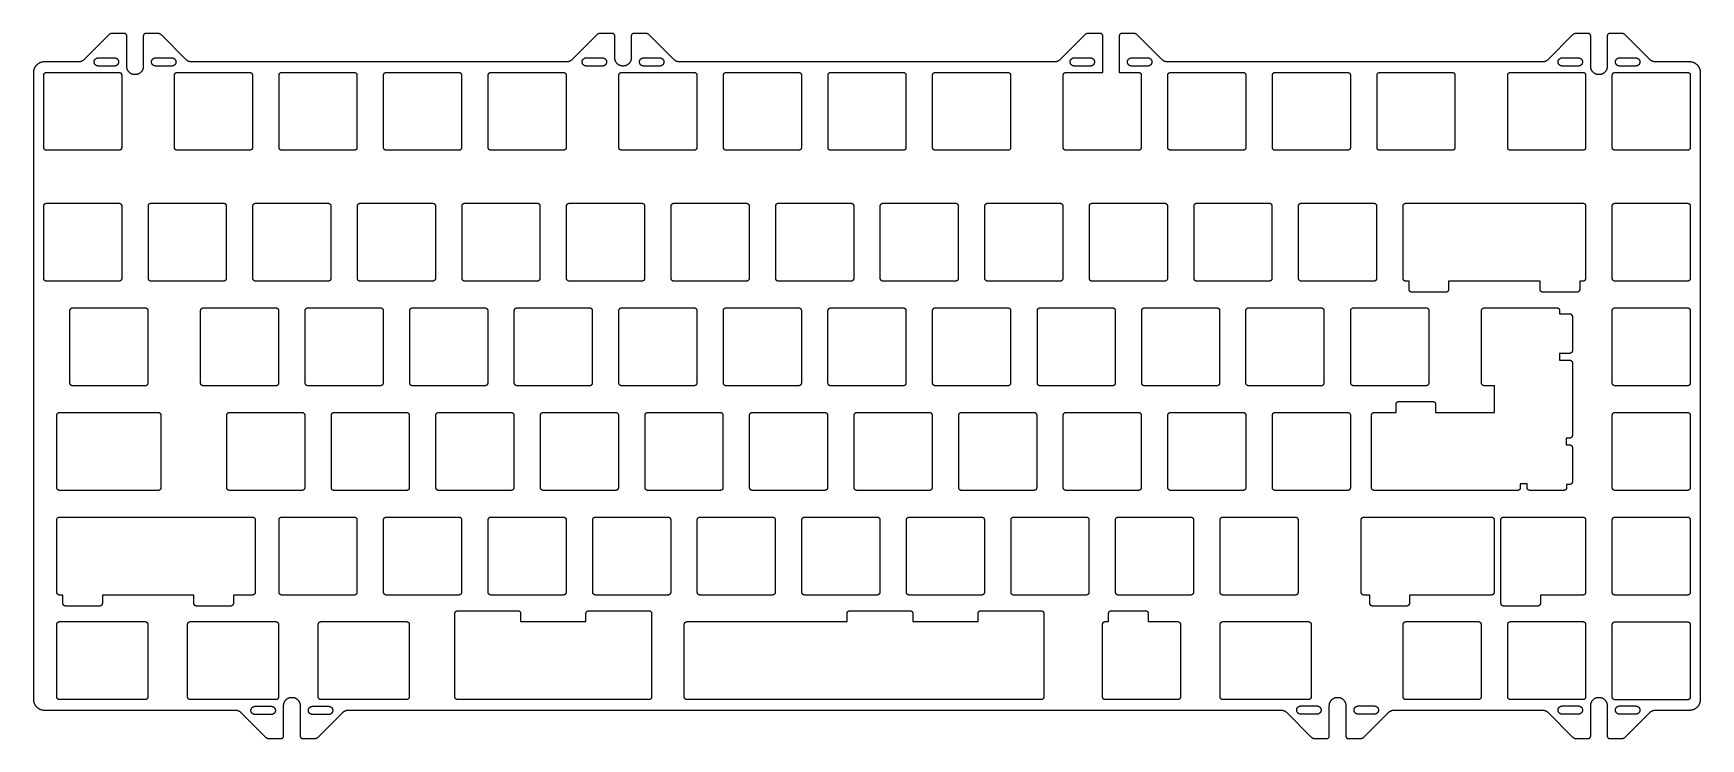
# Model space of a CAD drawing. Header units: millimetres. Extents: x -9 to 295, y -114 to 14.
import ezdxf

# ---------------------------------------------------------------- set-up
doc = ezdxf.new("R2010")
doc.units = ezdxf.units.MM
doc.layers.add('Layer 01', color=18, linetype='Continuous', true_color=0x000000)

msp = doc.modelspace()

# ---------------------------------------------------------------- linework, layer by layer
at = {"layer": 'Layer 01'}
for points in [[(185.82, 7.1), (185.82, 13.7), (185.82, 13.72), (185.82, 13.73), (185.82, 13.75), (185.82, 13.77), (185.82, 13.78), (185.81, 13.8), (185.81, 13.82), (185.81, 13.83), (185.8, 13.85), (185.8, 13.87), (185.79, 13.88), (185.78, 13.9), (185.78, 13.91), (185.77, 13.93), (185.76, 13.95), (185.75, 13.96), (185.74, 13.97), (185.73, 13.99), (185.72, 14), (185.71, 14.02), (185.7, 14.03), (185.69, 14.04), (185.68, 14.05), (185.67, 14.07), (185.65, 14.08), (185.64, 14.09), (185.63, 14.1), (185.61, 14.11), (185.6, 14.12), (185.58, 14.13), (185.57, 14.14), (185.56, 14.14), (185.54, 14.15), (185.52, 14.16), (185.51, 14.17), (185.49, 14.17), (185.48, 14.18), (185.46, 14.18), (185.44, 14.19), (185.43, 14.19), (185.41, 14.19), (185.39, 14.2), (185.38, 14.2), (185.36, 14.2), (185.34, 14.2), (185.32, 14.2), (183.24, 14.2), (183.21, 14.2), (183.17, 14.2), (183.14, 14.19), (183.1, 14.19), (183.07, 14.19), (183.04, 14.18), (183, 14.17), (182.97, 14.16), (182.94, 14.15), (182.9, 14.14), (182.87, 14.13), (182.84, 14.12), (182.81, 14.1), (182.78, 14.09), (182.75, 14.07), (182.72, 14.05), (182.69, 14.04), (182.66, 14.02), (182.63, 14), (182.61, 13.98), (182.58, 13.95), (182.56, 13.93), (182.53, 13.91), (178.06, 9.44), (178.03, 9.4), (177.99, 9.37), (177.95, 9.34), (177.91, 9.3), (177.87, 9.27), (177.83, 9.25), (177.78, 9.22), (177.74, 9.19), (177.69, 9.17), (177.65, 9.15), (177.6, 9.12), (177.55, 9.1), (177.51, 9.09), (177.46, 9.07), (177.41, 9.06), (177.36, 9.04), (177.31, 9.03), (177.26, 9.02), (177.21, 9.01), (177.16, 9.01), (177.11, 9), (177.05, 9), (177, 9), (108.75, 9), (108.7, 9), (108.64, 9), (108.59, 9.01), (108.54, 9.01), (108.49, 9.02), (108.44, 9.03), (108.39, 9.04), (108.34, 9.06), (108.29, 9.07), (108.24, 9.09), (108.2, 9.1), (108.15, 9.12), (108.1, 9.15), (108.06, 9.17), (108.01, 9.19), (107.97, 9.22), (107.92, 9.25), (107.88, 9.27), (107.84, 9.3), (107.8, 9.34), (107.76, 9.37), (107.72, 9.4), (107.69, 9.44), (103.22, 13.91), (103.19, 13.93), (103.17, 13.95), (103.14, 13.98), (103.12, 14), (103.09, 14.02), (103.06, 14.04), (103.03, 14.05), (103, 14.07), (102.97, 14.09), (102.94, 14.1), (102.91, 14.12), (102.88, 14.13), (102.85, 14.14), (102.81, 14.15), (102.78, 14.16), (102.75, 14.17), (102.71, 14.18), (102.68, 14.19), (102.65, 14.19), (102.61, 14.19), (102.58, 14.2), (102.54, 14.2), (102.51, 14.2), (100.43, 14.2), (100.41, 14.2), (100.39, 14.2), (100.37, 14.2), (100.36, 14.2), (100.34, 14.19), (100.32, 14.19), (100.31, 14.19), (100.29, 14.18), (100.27, 14.18), (100.26, 14.17), (100.24, 14.17), (100.23, 14.16), (100.21, 14.15), (100.19, 14.14), (100.18, 14.14), (100.17, 14.13), (100.15, 14.12), (100.14, 14.11), (100.12, 14.1), (100.11, 14.09), (100.1, 14.08), (100.08, 14.07), (100.07, 14.05), (100.06, 14.04), (100.05, 14.03), (100.04, 14.02), (100.03, 14), (100.02, 13.99), (100.01, 13.97), (100, 13.96), (99.99, 13.95), (99.98, 13.93), (99.97, 13.91), (99.97, 13.9), (99.96, 13.88), (99.95, 13.87), (99.95, 13.85), (99.94, 13.83), (99.94, 13.82), (99.94, 13.8), (99.93, 13.78), (99.93, 13.77), (99.93, 13.75), (99.93, 13.73), (99.93, 13.72), (99.93, 13.7), (99.93, 9.75), (99.92, 9.7), (99.92, 9.65), (99.92, 9.59), (99.91, 9.54), (99.9, 9.49), (99.89, 9.44), (99.88, 9.39), (99.87, 9.34), (99.85, 9.29), (99.84, 9.24), (99.82, 9.19), (99.8, 9.15), (99.78, 9.1), (99.75, 9.05), (99.73, 9.01), (99.7, 8.96), (99.67, 8.92), (99.64, 8.88), (99.61, 8.84), (99.58, 8.79), (99.55, 8.76), (99.51, 8.72), (99.48, 8.68), (99.44, 8.64), (99.4, 8.61), (99.36, 8.58), (99.32, 8.55), (99.28, 8.52), (99.23, 8.49), (99.19, 8.46), (99.14, 8.43), (99.1, 8.41), (99.05, 8.39), (99.01, 8.37), (98.96, 8.35), (98.91, 8.33), (98.86, 8.31), (98.81, 8.3), (98.76, 8.29), (98.71, 8.28), (98.66, 8.27), (98.61, 8.26), (98.55, 8.26), (98.5, 8.25), (98.45, 8.25), (98.4, 8.25), (98.35, 8.25), (98.3, 8.26), (98.24, 8.26), (98.19, 8.27), (98.14, 8.28), (98.09, 8.29), (98.04, 8.3), (97.99, 8.31), (97.94, 8.33), (97.89, 8.35), (97.85, 8.37), (97.8, 8.39), (97.75, 8.41), (97.71, 8.43), (97.66, 8.46), (97.62, 8.49), (97.57, 8.52), (97.53, 8.55), (97.49, 8.58), (97.45, 8.61), (97.41, 8.64), (97.37, 8.68), (97.34, 8.72), (97.3, 8.76), (97.27, 8.79), (97.24, 8.84), (97.21, 8.88), (97.18, 8.92), (97.15, 8.96), (97.12, 9.01), (97.1, 9.05), (97.07, 9.1), (97.05, 9.15), (97.03, 9.19), (97.01, 9.24), (97, 9.29), (96.98, 9.34), (96.97, 9.39), (96.96, 9.44), (96.95, 9.49), (96.94, 9.54), (96.93, 9.59), (96.93, 9.65), (96.93, 9.7), (96.93, 9.75), (96.93, 13.7), (96.92, 13.72), (96.92, 13.73), (96.92, 13.75), (96.92, 13.77), (96.92, 13.78), (96.91, 13.8), (96.91, 13.82), (96.91, 13.83), (96.9, 13.85), (96.9, 13.87), (96.89, 13.88), (96.88, 13.9), (96.88, 13.91), (96.87, 13.93), (96.86, 13.95), (96.85, 13.96), (96.84, 13.97), (96.83, 13.99), (96.82, 14), (96.81, 14.02), (96.8, 14.03), (96.79, 14.04), (96.78, 14.05), (96.77, 14.07), (96.75, 14.08), (96.74, 14.09), (96.73, 14.1), (96.71, 14.11), (96.7, 14.12), (96.68, 14.13), (96.67, 14.14), (96.66, 14.14), (96.64, 14.15), (96.62, 14.16), (96.61, 14.17), (96.59, 14.17), (96.58, 14.18), (96.56, 14.18), (96.54, 14.19), (96.53, 14.19), (96.51, 14.19), (96.49, 14.2), (96.48, 14.2), (96.46, 14.2), (96.44, 14.2), (96.43, 14.2), (94.34, 14.2), (94.31, 14.2), (94.27, 14.2), (94.24, 14.19), (94.2, 14.19), (94.17, 14.19), (94.14, 14.18), (94.1, 14.17), (94.07, 14.16), (94.04, 14.15), (94, 14.14), (93.97, 14.13), (93.94, 14.12), (93.91, 14.1), (93.88, 14.09), (93.85, 14.07), (93.82, 14.05), (93.79, 14.04), (93.76, 14.02), (93.73, 14), (93.71, 13.98), (93.68, 13.95), (93.66, 13.93), (93.63, 13.91), (89.16, 9.44), (89.13, 9.4), (89.09, 9.37), (89.05, 9.34), (89.01, 9.3), (88.97, 9.27), (88.93, 9.25), (88.88, 9.22), (88.84, 9.19), (88.79, 9.17), (88.75, 9.15), (88.7, 9.12), (88.65, 9.1), (88.61, 9.09), (88.56, 9.07), (88.51, 9.06), (88.46, 9.04), (88.41, 9.03), (88.36, 9.02), (88.31, 9.01), (88.26, 9.01), (88.21, 9), (88.15, 9), (88.1, 9), (19.85, 9), (19.8, 9), (19.74, 9), (19.69, 9.01), (19.64, 9.01), (19.59, 9.02), (19.54, 9.03), (19.49, 9.04), (19.44, 9.06), (19.39, 9.07), (19.34, 9.09), (19.3, 9.1), (19.25, 9.12), (19.2, 9.15), (19.16, 9.17), (19.11, 9.19), (19.07, 9.22), (19.02, 9.25), (18.98, 9.27), (18.94, 9.3), (18.9, 9.34), (18.86, 9.37), (18.82, 9.4), (18.79, 9.44), (14.32, 13.91), (14.29, 13.93), (14.27, 13.95), (14.24, 13.98), (14.22, 14), (14.19, 14.02), (14.16, 14.04), (14.13, 14.05), (14.1, 14.07), (14.07, 14.09), (14.04, 14.1), (14.01, 14.12), (13.98, 14.13), (13.95, 14.14), (13.91, 14.15), (13.88, 14.16), (13.85, 14.17), (13.81, 14.18), (13.78, 14.19), (13.75, 14.19), (13.71, 14.19), (13.68, 14.2), (13.64, 14.2), (13.61, 14.2), (11.53, 14.2), (11.51, 14.2), (11.49, 14.2), (11.47, 14.2), (11.46, 14.2), (11.44, 14.19), (11.42, 14.19), (11.41, 14.19), (11.39, 14.18), (11.37, 14.18), (11.36, 14.17), (11.34, 14.17), (11.33, 14.16), (11.31, 14.15), (11.29, 14.14), (11.28, 14.14), (11.27, 14.13), (11.25, 14.12), (11.24, 14.11), (11.22, 14.1), (11.21, 14.09), (11.2, 14.08), (11.18, 14.07), (11.17, 14.05), (11.16, 14.04), (11.15, 14.03), (11.14, 14.02), (11.13, 14), (11.12, 13.99), (11.11, 13.97), (11.1, 13.96), (11.09, 13.95), (11.08, 13.93), (11.07, 13.91), (11.07, 13.9), (11.06, 13.88), (11.05, 13.87), (11.05, 13.85), (11.04, 13.83), (11.04, 13.82), (11.04, 13.8), (11.03, 13.78), (11.03, 13.77), (11.03, 13.75), (11.03, 13.73), (11.03, 13.72), (11.03, 13.7), (11.03, 8.18), (11.02, 8.12), (11.02, 8.07), (11.02, 8.02), (11.01, 7.97), (11, 7.92), (10.99, 7.87), (10.98, 7.82), (10.97, 7.77), (10.95, 7.72), (10.94, 7.67), (10.92, 7.62), (10.9, 7.57), (10.88, 7.52), (10.85, 7.48), (10.83, 7.43), (10.8, 7.39), (10.77, 7.34), (10.74, 7.3), (10.71, 7.26), (10.68, 7.22), (10.65, 7.18), (10.61, 7.14), (10.58, 7.11), (10.54, 7.07), (10.5, 7.04), (10.46, 7), (10.42, 6.97), (10.38, 6.94), (10.33, 6.91), (10.29, 6.88), (10.24, 6.86), (10.2, 6.83), (10.15, 6.81), (10.11, 6.79), (10.06, 6.77), (10.01, 6.75), (9.96, 6.74), (9.91, 6.73), (9.86, 6.71), (9.81, 6.7), (9.76, 6.69), (9.71, 6.69), (9.65, 6.68), (9.6, 6.68), (9.55, 6.68), (9.5, 6.68), (9.45, 6.68), (9.4, 6.68), (9.34, 6.69), (9.29, 6.69), (9.24, 6.7), (9.19, 6.71), (9.14, 6.73), (9.09, 6.74), (9.04, 6.75), (8.99, 6.77), (8.95, 6.79), (8.9, 6.81), (8.85, 6.83), (8.81, 6.86), (8.76, 6.88), (8.72, 6.91), (8.67, 6.94), (8.63, 6.97), (8.59, 7), (8.55, 7.04), (8.51, 7.07), (8.47, 7.11), (8.44, 7.14), (8.4, 7.18), (8.37, 7.22), (8.34, 7.26), (8.31, 7.3), (8.28, 7.34), (8.25, 7.39), (8.22, 7.43), (8.2, 7.48), (8.17, 7.52), (8.15, 7.57), (8.13, 7.62), (8.11, 7.67), (8.1, 7.72), (8.08, 7.77), (8.07, 7.82), (8.06, 7.87), (8.05, 7.92), (8.04, 7.97), (8.03, 8.02), (8.03, 8.07), (8.03, 8.12), (8.03, 8.18), (8.03, 13.7), (8.02, 13.72), (8.02, 13.73), (8.02, 13.75), (8.02, 13.77), (8.02, 13.78), (8.01, 13.8), (8.01, 13.82), (8.01, 13.83), (8, 13.85), (8, 13.87), (7.99, 13.88), (7.98, 13.9), (7.98, 13.91), (7.97, 13.93), (7.96, 13.95), (7.95, 13.96), (7.94, 13.97), (7.93, 13.99), (7.92, 14), (7.91, 14.02), (7.9, 14.03), (7.89, 14.04), (7.88, 14.05), (7.87, 14.07), (7.85, 14.08), (7.84, 14.09), (7.83, 14.1), (7.81, 14.11), (7.8, 14.12), (7.78, 14.13), (7.77, 14.14), (7.76, 14.14), (7.74, 14.15), (7.72, 14.16), (7.71, 14.17), (7.69, 14.17), (7.68, 14.18), (7.66, 14.18), (7.64, 14.19), (7.63, 14.19), (7.61, 14.19), (7.59, 14.2), (7.58, 14.2), (7.56, 14.2), (7.54, 14.2), (7.53, 14.2), (5.44, 14.2), (5.41, 14.2), (5.37, 14.2), (5.34, 14.19), (5.3, 14.19), (5.27, 14.19), (5.24, 14.18), (5.2, 14.17), (5.17, 14.16), (5.14, 14.15), (5.1, 14.14), (5.07, 14.13), (5.04, 14.12), (5.01, 14.1), (4.98, 14.09), (4.95, 14.07), (4.92, 14.05), (4.89, 14.04), (4.86, 14.02), (4.83, 14), (4.81, 13.98), (4.78, 13.95), (4.76, 13.93), (4.73, 13.91), (0.26, 9.44), (0.23, 9.4), (0.19, 9.37), (0.15, 9.34), (0.11, 9.3), (0.07, 9.27), (0.03, 9.25), (-0.02, 9.22), (-0.06, 9.19), (-0.11, 9.17), (-0.15, 9.15), (-0.2, 9.12), (-0.25, 9.1), (-0.29, 9.09), (-0.34, 9.07), (-0.39, 9.06), (-0.44, 9.04), (-0.49, 9.03), (-0.54, 9.02), (-0.59, 9.01), (-0.64, 9.01), (-0.69, 9), (-0.75, 9), (-0.8, 9), (-7, 9), (-7.07, 9), (-7.14, 9), (-7.2, 8.99), (-7.27, 8.98), (-7.34, 8.97), (-7.41, 8.96), (-7.47, 8.94), (-7.54, 8.93), (-7.61, 8.91), (-7.67, 8.88), (-7.73, 8.86), (-7.8, 8.83), (-7.86, 8.81), (-7.92, 8.78), (-7.98, 8.74), (-8.04, 8.71), (-8.1, 8.67), (-8.15, 8.63), (-8.21, 8.59), (-8.26, 8.55), (-8.31, 8.51), (-8.37, 8.46), (-8.41, 8.41), (-8.46, 8.37), (-8.51, 8.31), (-8.55, 8.26), (-8.59, 8.21), (-8.63, 8.15), (-8.67, 8.1), (-8.71, 8.04), (-8.74, 7.98), (-8.78, 7.92), (-8.81, 7.86), (-8.83, 7.8), (-8.86, 7.73), (-8.88, 7.67), (-8.91, 7.61), (-8.93, 7.54), (-8.94, 7.47), (-8.96, 7.41), (-8.97, 7.34), (-8.98, 7.27), (-8.99, 7.2), (-9, 7.14), (-9, 7.07), (-9, 7), (-9, -107.03), (-9, -107.1), (-9, -107.17), (-8.99, -107.24), (-8.98, -107.3), (-8.97, -107.37), (-8.96, -107.44), (-8.94, -107.51), (-8.93, -107.57), (-8.91, -107.64), (-8.88, -107.7), (-8.86, -107.77), (-8.83, -107.83), (-8.81, -107.89), (-8.78, -107.95), (-8.74, -108.01), (-8.71, -108.07), (-8.67, -108.13), (-8.63, -108.18), (-8.59, -108.24), (-8.55, -108.29), (-8.51, -108.35), (-8.46, -108.4), (-8.41, -108.45), (-8.37, -108.49), (-8.31, -108.54), (-8.26, -108.58), (-8.21, -108.63), (-8.15, -108.67), (-8.1, -108.7), (-8.04, -108.74), (-7.98, -108.77), (-7.92, -108.81), (-7.86, -108.84), (-7.8, -108.87), (-7.73, -108.89), (-7.67, -108.92), (-7.61, -108.94), (-7.54, -108.96), (-7.47, -108.97), (-7.41, -108.99), (-7.34, -109), (-7.27, -109.01), (-7.2, -109.02), (-7.14, -109.03), (-7.07, -109.03), (-7, -109.03), (27.77, -109.03), (27.82, -109.03), (27.88, -109.04), (27.93, -109.04), (27.98, -109.05), (28.03, -109.05), (28.08, -109.06), (28.13, -109.07), (28.18, -109.09), (28.23, -109.1), (28.28, -109.12), (28.32, -109.14), (28.37, -109.16), (28.42, -109.18), (28.46, -109.2), (28.51, -109.22), (28.55, -109.25), (28.6, -109.28), (28.64, -109.31), (28.68, -109.34), (28.72, -109.37), (28.76, -109.4), (28.8, -109.44), (28.83, -109.47), (33.3, -113.94), (33.33, -113.96), (33.35, -113.99), (33.38, -114.01), (33.41, -114.03), (33.43, -114.05), (33.46, -114.07), (33.49, -114.09), (33.52, -114.1), (33.55, -114.12), (33.58, -114.13), (33.61, -114.15), (33.64, -114.16), (33.67, -114.17), (33.71, -114.18), (33.74, -114.19), (33.77, -114.2), (33.81, -114.21), (33.84, -114.22), (33.87, -114.22), (33.91, -114.23), (33.94, -114.23), (33.98, -114.23), (34.01, -114.23), (36.1, -114.23), (36.11, -114.23), (36.13, -114.23), (36.15, -114.23), (36.16, -114.23), (36.18, -114.22), (36.2, -114.22), (36.21, -114.22), (36.23, -114.21), (36.25, -114.21), (36.26, -114.2), (36.28, -114.2), (36.29, -114.19), (36.31, -114.18), (36.33, -114.18), (36.34, -114.17), (36.35, -114.16), (36.37, -114.15), (36.38, -114.14), (36.4, -114.13), (36.41, -114.12), (36.42, -114.11), (36.44, -114.1), (36.45, -114.09), (36.46, -114.07), (36.47, -114.06), (36.48, -114.05), (36.49, -114.03), (36.5, -114.02), (36.51, -114.01), (36.52, -113.99), (36.53, -113.98), (36.54, -113.96), (36.55, -113.95), (36.55, -113.93), (36.56, -113.92), (36.57, -113.9), (36.57, -113.88), (36.58, -113.87), (36.58, -113.85), (36.58, -113.83), (36.59, -113.82), (36.59, -113.8), (36.59, -113.78), (36.59, -113.77), (36.59, -113.75), (36.6, -113.73), (36.6, -108.21), (36.6, -108.15), (36.6, -108.1), (36.6, -108.05), (36.61, -108), (36.62, -107.95), (36.63, -107.9), (36.64, -107.85), (36.65, -107.8), (36.67, -107.75), (36.68, -107.7), (36.7, -107.65), (36.72, -107.6), (36.74, -107.56), (36.77, -107.51), (36.79, -107.46), (36.82, -107.42), (36.85, -107.38), (36.88, -107.33), (36.91, -107.29), (36.94, -107.25), (36.97, -107.21), (37.01, -107.17), (37.04, -107.14), (37.08, -107.1), (37.12, -107.07), (37.16, -107.03), (37.2, -107), (37.24, -106.97), (37.29, -106.94), (37.33, -106.92), (37.38, -106.89), (37.42, -106.87), (37.47, -106.84), (37.52, -106.82), (37.56, -106.8), (37.61, -106.79), (37.66, -106.77), (37.71, -106.76), (37.76, -106.74), (37.81, -106.73), (37.86, -106.72), (37.91, -106.72), (37.97, -106.71), (38.02, -106.71), (38.07, -106.71), (38.12, -106.71), (38.17, -106.71), (38.22, -106.71), (38.28, -106.72), (38.33, -106.72), (38.38, -106.73), (38.43, -106.74), (38.48, -106.76), (38.53, -106.77), (38.58, -106.79), (38.63, -106.8), (38.68, -106.82), (38.72, -106.84), (38.77, -106.87), (38.81, -106.89), (38.86, -106.92), (38.9, -106.94), (38.95, -106.97), (38.99, -107), (39.03, -107.03), (39.07, -107.07), (39.11, -107.1), (39.15, -107.14), (39.18, -107.17), (39.22, -107.21), (39.25, -107.25), (39.28, -107.29), (39.31, -107.33), (39.34, -107.38), (39.37, -107.42), (39.4, -107.46), (39.42, -107.51), (39.45, -107.56), (39.47, -107.6), (39.49, -107.65), (39.51, -107.7), (39.52, -107.75), (39.54, -107.8), (39.55, -107.85), (39.56, -107.9), (39.57, -107.95), (39.58, -108), (39.59, -108.05), (39.59, -108.1), (39.59, -108.15), (39.6, -108.21), (39.6, -113.73), (39.6, -113.75), (39.6, -113.77), (39.6, -113.78), (39.6, -113.8), (39.6, -113.82), (39.61, -113.83), (39.61, -113.85), (39.61, -113.87), (39.62, -113.88), (39.62, -113.9), (39.63, -113.92), (39.64, -113.93), (39.64, -113.95), (39.65, -113.96), (39.66, -113.98), (39.67, -113.99), (39.68, -114.01), (39.69, -114.02), (39.7, -114.03), (39.71, -114.05), (39.72, -114.06), (39.73, -114.07), (39.74, -114.09), (39.75, -114.1), (39.77, -114.11), (39.78, -114.12), (39.79, -114.13), (39.81, -114.14), (39.82, -114.15), (39.84, -114.16), (39.85, -114.17), (39.87, -114.18), (39.88, -114.18), (39.9, -114.19), (39.91, -114.2), (39.93, -114.2), (39.94, -114.21), (39.96, -114.21), (39.98, -114.22), (39.99, -114.22), (40.01, -114.22), (40.03, -114.23), (40.04, -114.23), (40.06, -114.23), (40.08, -114.23), (40.1, -114.23), (42.18, -114.23), (42.21, -114.23), (42.25, -114.23), (42.28, -114.23), (42.32, -114.22), (42.35, -114.22), (42.38, -114.21), (42.42, -114.2), (42.45, -114.19), (42.48, -114.18), (42.52, -114.17), (42.55, -114.16), (42.58, -114.15), (42.61, -114.13), (42.64, -114.12), (42.67, -114.1), (42.7, -114.09), (42.73, -114.07), (42.76, -114.05), (42.79, -114.03), (42.81, -114.01), (42.84, -113.99), (42.86, -113.96), (42.89, -113.94), (47.36, -109.47), (47.39, -109.44), (47.43, -109.4), (47.47, -109.37), (47.51, -109.34), (47.55, -109.31), (47.59, -109.28), (47.64, -109.25), (47.68, -109.22), (47.73, -109.2), (47.77, -109.18), (47.82, -109.16), (47.87, -109.14), (47.91, -109.12), (47.96, -109.1), (48.01, -109.09), (48.06, -109.07), (48.11, -109.06), (48.16, -109.05), (48.21, -109.05), (48.26, -109.04), (48.31, -109.04), (48.37, -109.03), (48.42, -109.03), (218.28, -109.03), (218.33, -109.03), (218.39, -109.04), (218.44, -109.04), (218.49, -109.05), (218.54, -109.05), (218.59, -109.06), (218.64, -109.07), (218.69, -109.09), (218.74, -109.1), (218.79, -109.12), (218.83, -109.14), (218.88, -109.16), (218.93, -109.18), (218.97, -109.2), (219.02, -109.22), (219.06, -109.25), (219.11, -109.28), (219.15, -109.31), (219.19, -109.34), (219.23, -109.37), (219.27, -109.4), (219.31, -109.44), (219.34, -109.47), (223.81, -113.94), (223.84, -113.96), (223.86, -113.99), (223.89, -114.01), (223.91, -114.03), (223.94, -114.05), (223.97, -114.07), (224, -114.09), (224.03, -114.1), (224.06, -114.12), (224.09, -114.13), (224.12, -114.15), (224.15, -114.16), (224.18, -114.17), (224.22, -114.18), (224.25, -114.19), (224.28, -114.2), (224.32, -114.21), (224.35, -114.22), (224.38, -114.22), (224.42, -114.23), (224.45, -114.23), (224.49, -114.23), (224.52, -114.23), (226.6, -114.23), (226.62, -114.23), (226.64, -114.23), (226.66, -114.23), (226.67, -114.23), (226.69, -114.22), (226.71, -114.22), (226.72, -114.22), (226.74, -114.21), (226.76, -114.21), (226.77, -114.2), (226.79, -114.2), (226.8, -114.19), (226.82, -114.18), (226.83, -114.18), (226.85, -114.17), (226.86, -114.16), (226.88, -114.15), (226.89, -114.14), (226.91, -114.13), (226.92, -114.12), (226.93, -114.11), (226.95, -114.1), (226.96, -114.09), (226.97, -114.07), (226.98, -114.06), (226.99, -114.05), (227, -114.03), (227.01, -114.02), (227.02, -114.01), (227.03, -113.99), (227.04, -113.98), (227.05, -113.96), (227.06, -113.95), (227.06, -113.93), (227.07, -113.92), (227.08, -113.9), (227.08, -113.88), (227.09, -113.87), (227.09, -113.85), (227.09, -113.83), (227.1, -113.82), (227.1, -113.8), (227.1, -113.78), (227.1, -113.77), (227.1, -113.75), (227.1, -113.73), (227.1, -108.21), (227.11, -108.15), (227.11, -108.1), (227.11, -108.05), (227.12, -108), (227.13, -107.95), (227.14, -107.9), (227.15, -107.85), (227.16, -107.8), (227.18, -107.75), (227.19, -107.7), (227.21, -107.65), (227.23, -107.6), (227.25, -107.56), (227.28, -107.51), (227.3, -107.46), (227.33, -107.42), (227.36, -107.38), (227.39, -107.33), (227.42, -107.29), (227.45, -107.25), (227.48, -107.21), (227.52, -107.17), (227.55, -107.14), (227.59, -107.1), (227.63, -107.07), (227.67, -107.03), (227.71, -107), (227.75, -106.97), (227.8, -106.94), (227.84, -106.92), (227.89, -106.89), (227.93, -106.87), (227.98, -106.84), (228.02, -106.82), (228.07, -106.8), (228.12, -106.79), (228.17, -106.77), (228.22, -106.76), (228.27, -106.74), (228.32, -106.73), (228.37, -106.72), (228.42, -106.72), (228.48, -106.71), (228.53, -106.71), (228.58, -106.71), (228.63, -106.71), (228.68, -106.71), (228.73, -106.71), (228.79, -106.72), (228.84, -106.72), (228.89, -106.73), (228.94, -106.74), (228.99, -106.76), (229.04, -106.77), (229.09, -106.79), (229.14, -106.8), (229.18, -106.82), (229.23, -106.84), (229.28, -106.87), (229.32, -106.89), (229.37, -106.92), (229.41, -106.94), (229.46, -106.97), (229.5, -107), (229.54, -107.03), (229.58, -107.07), (229.62, -107.1), (229.66, -107.14), (229.69, -107.17), (229.73, -107.21), (229.76, -107.25), (229.79, -107.29), (229.82, -107.33), (229.85, -107.38), (229.88, -107.42), (229.91, -107.46), (229.93, -107.51), (229.96, -107.56), (229.98, -107.6), (230, -107.65), (230.02, -107.7), (230.03, -107.75), (230.05, -107.8), (230.06, -107.85), (230.07, -107.9), (230.08, -107.95), (230.09, -108), (230.1, -108.05), (230.1, -108.1), (230.1, -108.15), (230.1, -108.21), (230.1, -113.73), (230.11, -113.75), (230.11, -113.77), (230.11, -113.78), (230.11, -113.8), (230.11, -113.82), (230.12, -113.83), (230.12, -113.85), (230.12, -113.87), (230.13, -113.88), (230.13, -113.9), (230.14, -113.92), (230.15, -113.93), (230.15, -113.95), (230.16, -113.96), (230.17, -113.98), (230.18, -113.99), (230.19, -114.01), (230.2, -114.02), (230.21, -114.03), (230.22, -114.05), (230.23, -114.06), (230.24, -114.07), (230.25, -114.09), (230.26, -114.1), (230.28, -114.11), (230.29, -114.12), (230.3, -114.13), (230.32, -114.14), (230.33, -114.15), (230.35, -114.16), (230.36, -114.17), (230.37, -114.18), (230.39, -114.18), (230.41, -114.19), (230.42, -114.2), (230.44, -114.2), (230.45, -114.21), (230.47, -114.21), (230.49, -114.22), (230.5, -114.22), (230.52, -114.22), (230.54, -114.23), (230.55, -114.23), (230.57, -114.23), (230.59, -114.23), (230.6, -114.23), (232.69, -114.23), (232.72, -114.23), (232.76, -114.23), (232.79, -114.23), (232.83, -114.22), (232.86, -114.22), (232.89, -114.21), (232.93, -114.2), (232.96, -114.19), (232.99, -114.18), (233.03, -114.17), (233.06, -114.16), (233.09, -114.15), (233.12, -114.13), (233.15, -114.12), (233.18, -114.1), (233.21, -114.09), (233.24, -114.07), (233.27, -114.05), (233.29, -114.03), (233.32, -114.01), (233.35, -113.99), (233.37, -113.96), (233.4, -113.94), (237.87, -109.47), (237.9, -109.44), (237.94, -109.4), (237.98, -109.37), (238.02, -109.34), (238.06, -109.31), (238.1, -109.28), (238.15, -109.25), (238.19, -109.22), (238.24, -109.2), (238.28, -109.18), (238.33, -109.16), (238.38, -109.14), (238.42, -109.12), (238.47, -109.1), (238.52, -109.09), (238.57, -109.07), (238.62, -109.06), (238.67, -109.05), (238.72, -109.05), (238.77, -109.04), (238.82, -109.04), (238.88, -109.03), (238.93, -109.03), (265.9, -109.03), (265.95, -109.03), (266.01, -109.04), (266.06, -109.04), (266.11, -109.05), (266.16, -109.05), (266.21, -109.06), (266.26, -109.07), (266.31, -109.09), (266.36, -109.1), (266.41, -109.12), (266.45, -109.14), (266.5, -109.16), (266.55, -109.18), (266.59, -109.2), (266.64, -109.22), (266.68, -109.25), (266.73, -109.28), (266.77, -109.31), (266.81, -109.34), (266.85, -109.37), (266.89, -109.4), (266.93, -109.44), (266.96, -109.47), (271.43, -113.94), (271.46, -113.96), (271.48, -113.99), (271.51, -114.01), (271.53, -114.03), (271.56, -114.05), (271.59, -114.07), (271.62, -114.09), (271.65, -114.1), (271.68, -114.12), (271.71, -114.13), (271.74, -114.15), (271.77, -114.16), (271.8, -114.17), (271.84, -114.18), (271.87, -114.19), (271.9, -114.2), (271.94, -114.21), (271.97, -114.22), (272, -114.22), (272.04, -114.23), (272.07, -114.23), (272.11, -114.23), (272.14, -114.23), (274.22, -114.23), (274.24, -114.23), (274.26, -114.23), (274.28, -114.23), (274.29, -114.23), (274.31, -114.22), (274.33, -114.22), (274.34, -114.22), (274.36, -114.21), (274.38, -114.21), (274.39, -114.2), (274.41, -114.2), (274.42, -114.19), (274.44, -114.18), (274.46, -114.18), (274.47, -114.17), (274.48, -114.16), (274.5, -114.15), (274.51, -114.14), (274.53, -114.13), (274.54, -114.12), (274.55, -114.11), (274.57, -114.1), (274.58, -114.09), (274.59, -114.07), (274.6, -114.06), (274.61, -114.05), (274.62, -114.03), (274.63, -114.02), (274.64, -114.01), (274.65, -113.99), (274.66, -113.98), (274.67, -113.96), (274.68, -113.95), (274.68, -113.93), (274.69, -113.92), (274.7, -113.9), (274.7, -113.88), (274.71, -113.87), (274.71, -113.85), (274.71, -113.83), (274.72, -113.82), (274.72, -113.8), (274.72, -113.78), (274.72, -113.77), (274.72, -113.75), (274.72, -113.73), (274.72, -108.21), (274.73, -108.15), (274.73, -108.1), (274.73, -108.05), (274.74, -108), (274.75, -107.95), (274.76, -107.9), (274.77, -107.85), (274.78, -107.8), (274.8, -107.75), (274.81, -107.7), (274.83, -107.65), (274.85, -107.6), (274.87, -107.56), (274.9, -107.51), (274.92, -107.46), (274.95, -107.42), (274.98, -107.38), (275.01, -107.33), (275.04, -107.29), (275.07, -107.25), (275.1, -107.21), (275.14, -107.17), (275.17, -107.14), (275.21, -107.1), (275.25, -107.07), (275.29, -107.03), (275.33, -107), (275.37, -106.97), (275.42, -106.94), (275.46, -106.92), (275.51, -106.89), (275.55, -106.87), (275.6, -106.84), (275.64, -106.82), (275.69, -106.8), (275.74, -106.79), (275.79, -106.77), (275.84, -106.76), (275.89, -106.74), (275.94, -106.73), (275.99, -106.72), (276.04, -106.72), (276.1, -106.71), (276.15, -106.71), (276.2, -106.71), (276.25, -106.71), (276.3, -106.71), (276.35, -106.71), (276.41, -106.72), (276.46, -106.72), (276.51, -106.73), (276.56, -106.74), (276.61, -106.76), (276.66, -106.77), (276.71, -106.79), (276.76, -106.8), (276.8, -106.82), (276.85, -106.84), (276.9, -106.87), (276.94, -106.89), (276.99, -106.92), (277.03, -106.94), (277.08, -106.97), (277.12, -107), (277.16, -107.03), (277.2, -107.07), (277.24, -107.1), (277.28, -107.14), (277.31, -107.17), (277.35, -107.21), (277.38, -107.25), (277.41, -107.29), (277.44, -107.33), (277.47, -107.38), (277.5, -107.42), (277.53, -107.46), (277.55, -107.51), (277.58, -107.56), (277.6, -107.6), (277.62, -107.65), (277.64, -107.7), (277.65, -107.75), (277.67, -107.8), (277.68, -107.85), (277.69, -107.9), (277.7, -107.95), (277.71, -108), (277.72, -108.05), (277.72, -108.1), (277.72, -108.15), (277.72, -108.21), (277.72, -113.73), (277.73, -113.75), (277.73, -113.77), (277.73, -113.78), (277.73, -113.8), (277.73, -113.82), (277.74, -113.83), (277.74, -113.85), (277.74, -113.87), (277.75, -113.88), (277.75, -113.9), (277.76, -113.92), (277.77, -113.93), (277.77, -113.95), (277.78, -113.96), (277.79, -113.98), (277.8, -113.99), (277.81, -114.01), (277.82, -114.02), (277.83, -114.03), (277.84, -114.05), (277.85, -114.06), (277.86, -114.07), (277.87, -114.09), (277.88, -114.1), (277.9, -114.11), (277.91, -114.12), (277.92, -114.13), (277.94, -114.14), (277.95, -114.15), (277.97, -114.16), (277.98, -114.17), (277.99, -114.18), (278.01, -114.18), (278.03, -114.19), (278.04, -114.2), (278.06, -114.2), (278.07, -114.21), (278.09, -114.21), (278.11, -114.22), (278.12, -114.22), (278.14, -114.22), (278.16, -114.23), (278.17, -114.23), (278.19, -114.23), (278.21, -114.23), (278.22, -114.23), (280.31, -114.23), (280.34, -114.23), (280.38, -114.23), (280.41, -114.23), (280.45, -114.22), (280.48, -114.22), (280.51, -114.21), (280.55, -114.2), (280.58, -114.19), (280.61, -114.18), (280.65, -114.17), (280.68, -114.16), (280.71, -114.15), (280.74, -114.13), (280.77, -114.12), (280.8, -114.1), (280.83, -114.09), (280.86, -114.07), (280.89, -114.05), (280.92, -114.03), (280.94, -114.01), (280.97, -113.99), (280.99, -113.96), (281.02, -113.94), (285.49, -109.47), (285.52, -109.44), (285.56, -109.4), (285.6, -109.37), (285.64, -109.34), (285.68, -109.31), (285.72, -109.28), (285.77, -109.25), (285.81, -109.22), (285.86, -109.2), (285.9, -109.18), (285.95, -109.16), (286, -109.14), (286.04, -109.12), (286.09, -109.1), (286.14, -109.09), (286.19, -109.07), (286.24, -109.06), (286.29, -109.05), (286.34, -109.05), (286.39, -109.04), (286.44, -109.04), (286.5, -109.03), (286.55, -109.03), (292.75, -109.03), (292.82, -109.03), (292.89, -109.03), (292.95, -109.02), (293.02, -109.01), (293.09, -109), (293.16, -108.99), (293.22, -108.97), (293.29, -108.96), (293.36, -108.94), (293.42, -108.92), (293.48, -108.89), (293.55, -108.87), (293.61, -108.84), (293.67, -108.81), (293.73, -108.77), (293.79, -108.74), (293.85, -108.7), (293.9, -108.67), (293.96, -108.63), (294.01, -108.58), (294.06, -108.54), (294.12, -108.49), (294.16, -108.45), (294.21, -108.4), (294.26, -108.35), (294.3, -108.29), (294.34, -108.24), (294.38, -108.18), (294.42, -108.13), (294.46, -108.07), (294.49, -108.01), (294.53, -107.95), (294.56, -107.89), (294.58, -107.83), (294.61, -107.77), (294.63, -107.7), (294.66, -107.64), (294.68, -107.57), (294.69, -107.51), (294.71, -107.44), (294.72, -107.37), (294.73, -107.3), (294.74, -107.24), (294.75, -107.17), (294.75, -107.1), (294.75, -107.03), (294.75, 7), (294.75, 7.07), (294.75, 7.14), (294.74, 7.2), (294.73, 7.27), (294.72, 7.34), (294.71, 7.41), (294.69, 7.47), (294.68, 7.54), (294.66, 7.61), (294.63, 7.67), (294.61, 7.73), (294.58, 7.8), (294.56, 7.86), (294.53, 7.92), (294.49, 7.98), (294.46, 8.04), (294.42, 8.1), (294.38, 8.15), (294.34, 8.21), (294.3, 8.26), (294.26, 8.31), (294.21, 8.37), (294.16, 8.41), (294.12, 8.46), (294.06, 8.51), (294.01, 8.55), (293.96, 8.59), (293.9, 8.63), (293.85, 8.67), (293.79, 8.71), (293.73, 8.74), (293.67, 8.78), (293.61, 8.81), (293.55, 8.83), (293.48, 8.86), (293.42, 8.88), (293.36, 8.91), (293.29, 8.93), (293.22, 8.94), (293.16, 8.96), (293.09, 8.97), (293.02, 8.98), (292.95, 8.99), (292.89, 9), (292.82, 9), (292.75, 9), (286.55, 9), (286.5, 9), (286.44, 9), (286.39, 9.01), (286.34, 9.01), (286.29, 9.02), (286.24, 9.03), (286.19, 9.04), (286.14, 9.06), (286.09, 9.07), (286.04, 9.09), (286, 9.1), (285.95, 9.12), (285.9, 9.15), (285.86, 9.17), (285.81, 9.19), (285.77, 9.22), (285.72, 9.25), (285.68, 9.27), (285.64, 9.3), (285.6, 9.34), (285.56, 9.37), (285.52, 9.4), (285.49, 9.44), (281.02, 13.91), (280.99, 13.93), (280.97, 13.95), (280.94, 13.98), (280.92, 14), (280.89, 14.02), (280.86, 14.04), (280.83, 14.05), (280.8, 14.07), (280.77, 14.09), (280.74, 14.1), (280.71, 14.12), (280.68, 14.13), (280.65, 14.14), (280.61, 14.15), (280.58, 14.16), (280.55, 14.17), (280.51, 14.18), (280.48, 14.19), (280.45, 14.19), (280.41, 14.19), (280.38, 14.2), (280.34, 14.2), (280.31, 14.2), (278.22, 14.2), (278.21, 14.2), (278.19, 14.2), (278.17, 14.2), (278.16, 14.2), (278.14, 14.19), (278.12, 14.19), (278.11, 14.19), (278.09, 14.18), (278.07, 14.18), (278.06, 14.17), (278.04, 14.17), (278.03, 14.16), (278.01, 14.15), (277.99, 14.14), (277.98, 14.14), (277.97, 14.13), (277.95, 14.12), (277.94, 14.11), (277.92, 14.1), (277.91, 14.09), (277.9, 14.08), (277.88, 14.07), (277.87, 14.05), (277.86, 14.04), (277.85, 14.03), (277.84, 14.02), (277.83, 14), (277.82, 13.99), (277.81, 13.97), (277.8, 13.96), (277.79, 13.95), (277.78, 13.93), (277.77, 13.91), (277.77, 13.9), (277.76, 13.88), (277.75, 13.87), (277.75, 13.85), (277.74, 13.83), (277.74, 13.82), (277.74, 13.8), (277.73, 13.78), (277.73, 13.77), (277.73, 13.75), (277.73, 13.73), (277.73, 13.72), (277.72, 13.7), (277.72, 8.18), (277.72, 8.12), (277.72, 8.07), (277.72, 8.02), (277.71, 7.97), (277.7, 7.92), (277.69, 7.87), (277.68, 7.82), (277.67, 7.77), (277.65, 7.72), (277.64, 7.67), (277.62, 7.62), (277.6, 7.57), (277.58, 7.52), (277.55, 7.48), (277.53, 7.43), (277.5, 7.39), (277.47, 7.34), (277.44, 7.3), (277.41, 7.26), (277.38, 7.22), (277.35, 7.18), (277.31, 7.14), (277.28, 7.11), (277.24, 7.07), (277.2, 7.04), (277.16, 7), (277.12, 6.97), (277.08, 6.94), (277.03, 6.91), (276.99, 6.88), (276.94, 6.86), (276.9, 6.83), (276.85, 6.81), (276.8, 6.79), (276.76, 6.77), (276.71, 6.75), (276.66, 6.74), (276.61, 6.73), (276.56, 6.71), (276.51, 6.7), (276.46, 6.69), (276.41, 6.69), (276.35, 6.68), (276.3, 6.68), (276.25, 6.68), (276.2, 6.68), (276.15, 6.68), (276.1, 6.68), (276.04, 6.69), (275.99, 6.69), (275.94, 6.7), (275.89, 6.71), (275.84, 6.73), (275.79, 6.74), (275.74, 6.75), (275.69, 6.77), (275.64, 6.79), (275.6, 6.81), (275.55, 6.83), (275.51, 6.86), (275.46, 6.88), (275.42, 6.91), (275.37, 6.94), (275.33, 6.97), (275.29, 7), (275.25, 7.04), (275.21, 7.07), (275.17, 7.11), (275.14, 7.14), (275.1, 7.18), (275.07, 7.22), (275.04, 7.26), (275.01, 7.3), (274.98, 7.34), (274.95, 7.39), (274.92, 7.43), (274.9, 7.48), (274.87, 7.52), (274.85, 7.57), (274.83, 7.62), (274.81, 7.67), (274.8, 7.72), (274.78, 7.77), (274.77, 7.82), (274.76, 7.87), (274.75, 7.92), (274.74, 7.97), (274.73, 8.02), (274.73, 8.07), (274.73, 8.12), (274.72, 8.18), (274.72, 13.7), (274.72, 13.72), (274.72, 13.73), (274.72, 13.75), (274.72, 13.77), (274.72, 13.78), (274.71, 13.8), (274.71, 13.82), (274.71, 13.83), (274.7, 13.85), (274.7, 13.87), (274.69, 13.88), (274.68, 13.9), (274.68, 13.91), (274.67, 13.93), (274.66, 13.95), (274.65, 13.96), (274.64, 13.97), (274.63, 13.99), (274.62, 14), (274.61, 14.02), (274.6, 14.03), (274.59, 14.04), (274.58, 14.05), (274.57, 14.07), (274.55, 14.08), (274.54, 14.09), (274.53, 14.1), (274.51, 14.11), (274.5, 14.12), (274.48, 14.13), (274.47, 14.14), (274.46, 14.14), (274.44, 14.15), (274.42, 14.16), (274.41, 14.17), (274.39, 14.17), (274.38, 14.18), (274.36, 14.18), (274.34, 14.19), (274.33, 14.19), (274.31, 14.19), (274.29, 14.2), (274.28, 14.2), (274.26, 14.2), (274.24, 14.2), (274.22, 14.2), (272.14, 14.2), (272.11, 14.2), (272.07, 14.2), (272.04, 14.19), (272, 14.19), (271.97, 14.19), (271.94, 14.18), (271.9, 14.17), (271.87, 14.16), (271.84, 14.15), (271.8, 14.14), (271.77, 14.13), (271.74, 14.12), (271.71, 14.1), (271.68, 14.09), (271.65, 14.07), (271.62, 14.05), (271.59, 14.04), (271.56, 14.02), (271.53, 14), (271.51, 13.98), (271.48, 13.95), (271.46, 13.93), (271.43, 13.91), (266.96, 9.44), (266.93, 9.4), (266.89, 9.37), (266.85, 9.34), (266.81, 9.3), (266.77, 9.27), (266.73, 9.25), (266.68, 9.22), (266.64, 9.19), (266.59, 9.17), (266.55, 9.15), (266.5, 9.12), (266.45, 9.1), (266.41, 9.09), (266.36, 9.07), (266.31, 9.06), (266.26, 9.04), (266.21, 9.03), (266.16, 9.02), (266.11, 9.01), (266.06, 9.01), (266.01, 9), (265.95, 9), (265.9, 9), (197.65, 9), (197.6, 9), (197.54, 9), (197.49, 9.01), (197.44, 9.01), (197.39, 9.02), (197.34, 9.03), (197.29, 9.04), (197.24, 9.06), (197.19, 9.07), (197.14, 9.09), (197.1, 9.1), (197.05, 9.12), (197, 9.15), (196.96, 9.17), (196.91, 9.19), (196.87, 9.22), (196.82, 9.25), (196.78, 9.27), (196.74, 9.3), (196.7, 9.34), (196.66, 9.37), (196.62, 9.4), (196.59, 9.44), (192.12, 13.91), (192.09, 13.93), (192.07, 13.95), (192.04, 13.98), (192.02, 14), (191.99, 14.02), (191.96, 14.04), (191.93, 14.05), (191.9, 14.07), (191.87, 14.09), (191.84, 14.1), (191.81, 14.12), (191.78, 14.13), (191.75, 14.14), (191.71, 14.15), (191.68, 14.16), (191.65, 14.17), (191.61, 14.18), (191.58, 14.19), (191.55, 14.19), (191.51, 14.19), (191.48, 14.2), (191.44, 14.2), (191.41, 14.2), (189.32, 14.2), (189.31, 14.2), (189.29, 14.2), (189.27, 14.2), (189.26, 14.2), (189.24, 14.19), (189.22, 14.19), (189.21, 14.19), (189.19, 14.18), (189.17, 14.18), (189.16, 14.17), (189.14, 14.17), (189.13, 14.16), (189.11, 14.15), (189.09, 14.14), (189.08, 14.14), (189.07, 14.13), (189.05, 14.12), (189.04, 14.11), (189.02, 14.1), (189.01, 14.09), (189, 14.08), (188.98, 14.07), (188.97, 14.05), (188.96, 14.04), (188.95, 14.03), (188.94, 14.02), (188.93, 14), (188.92, 13.99), (188.91, 13.97), (188.9, 13.96), (188.89, 13.95), (188.88, 13.93), (188.87, 13.91), (188.87, 13.9), (188.86, 13.88), (188.85, 13.87), (188.85, 13.85), (188.84, 13.83), (188.84, 13.82), (188.84, 13.8), (188.83, 13.78), (188.83, 13.77), (188.83, 13.75), (188.83, 13.73), (188.83, 13.72), (188.82, 13.7), (188.82, 7.1), (192.34, 7.1), (192.35, 7.1), (192.37, 7.1), (192.39, 7.1), (192.4, 7.1), (192.42, 7.09), (192.44, 7.09), (192.45, 7.09), (192.47, 7.08), (192.49, 7.08), (192.5, 7.07), (192.52, 7.07), (192.54, 7.06), (192.55, 7.05), (192.57, 7.04), (192.58, 7.04), (192.6, 7.03), (192.61, 7.02), (192.62, 7.01), (192.64, 7), (192.65, 6.99), (192.67, 6.98), (192.68, 6.97), (192.69, 6.95), (192.7, 6.94), (192.71, 6.93), (192.72, 6.92), (192.73, 6.9), (192.75, 6.89), (192.75, 6.87), (192.76, 6.86), (192.77, 6.85), (192.78, 6.83), (192.79, 6.81), (192.8, 6.8), (192.8, 6.78), (192.81, 6.77), (192.81, 6.75), (192.82, 6.73), (192.82, 6.72), (192.83, 6.7), (192.83, 6.68), (192.83, 6.67), (192.83, 6.65), (192.84, 6.63), (192.84, 6.62), (192.84, 6.6), (192.84, -6.6), (192.84, -6.62), (192.84, -6.63), (192.83, -6.65), (192.83, -6.67), (192.83, -6.68), (192.83, -6.7), (192.82, -6.72), (192.82, -6.73), (192.81, -6.75), (192.81, -6.77), (192.8, -6.78), (192.8, -6.8), (192.79, -6.81), (192.78, -6.83), (192.77, -6.85), (192.76, -6.86), (192.75, -6.87), (192.75, -6.89), (192.73, -6.9), (192.72, -6.92), (192.71, -6.93), (192.7, -6.94), (192.69, -6.95), (192.68, -6.97), (192.67, -6.98), (192.65, -6.99), (192.64, -7), (192.62, -7.01), (192.61, -7.02), (192.6, -7.03), (192.58, -7.04), (192.57, -7.04), (192.55, -7.05), (192.54, -7.06), (192.52, -7.07), (192.5, -7.07), (192.49, -7.08), (192.47, -7.08), (192.45, -7.09), (192.44, -7.09), (192.42, -7.09), (192.4, -7.1), (192.39, -7.1), (192.37, -7.1), (192.35, -7.1), (192.34, -7.1), (179.14, -7.1), (179.12, -7.1), (179.1, -7.1), (179.09, -7.1), (179.07, -7.1), (179.05, -7.09), (179.03, -7.09), (179.02, -7.09), (179, -7.08), (178.99, -7.08), (178.97, -7.07), (178.95, -7.07), (178.94, -7.06), (178.92, -7.05), (178.91, -7.04), (178.89, -7.04), (178.88, -7.03), (178.86, -7.02), (178.85, -7.01), (178.83, -7), (178.82, -6.99), (178.81, -6.98), (178.8, -6.97), (178.78, -6.95), (178.77, -6.94), (178.76, -6.93), (178.75, -6.92), (178.74, -6.9), (178.73, -6.89), (178.72, -6.87), (178.71, -6.86), (178.7, -6.85), (178.69, -6.83), (178.68, -6.81), (178.68, -6.8), (178.67, -6.78), (178.67, -6.77), (178.66, -6.75), (178.66, -6.73), (178.65, -6.72), (178.65, -6.7), (178.64, -6.68), (178.64, -6.67), (178.64, -6.65), (178.64, -6.63), (178.64, -6.62), (178.64, -6.6), (178.64, 6.6), (178.64, 6.62), (178.64, 6.63), (178.64, 6.65), (178.64, 6.67), (178.64, 6.68), (178.65, 6.7), (178.65, 6.72), (178.66, 6.73), (178.66, 6.75), (178.67, 6.77), (178.67, 6.78), (178.68, 6.8), (178.68, 6.81), (178.69, 6.83), (178.7, 6.85), (178.71, 6.86), (178.72, 6.87), (178.73, 6.89), (178.74, 6.9), (178.75, 6.92), (178.76, 6.93), (178.77, 6.94), (178.78, 6.95), (178.8, 6.97), (178.81, 6.98), (178.82, 6.99), (178.83, 7), (178.85, 7.01), (178.86, 7.02), (178.88, 7.03), (178.89, 7.04), (178.91, 7.04), (178.92, 7.05), (178.94, 7.06), (178.95, 7.07), (178.97, 7.07), (178.99, 7.08), (179, 7.08), (179.02, 7.09), (179.03, 7.09), (179.05, 7.09), (179.07, 7.1), (179.09, 7.1), (179.1, 7.1), (179.12, 7.1), (179.14, 7.1)], [(5.78, 8.25), (2.83, 8.25), (2.8, 8.25), (2.77, 8.25), (2.75, 8.25), (2.72, 8.26), (2.7, 8.26), (2.67, 8.27), (2.65, 8.27), (2.62, 8.28), (2.6, 8.29), (2.57, 8.29), (2.55, 8.3), (2.52, 8.31), (2.5, 8.32), (2.48, 8.34), (2.45, 8.35), (2.43, 8.36), (2.41, 8.38), (2.39, 8.39), (2.37, 8.41), (2.35, 8.42), (2.33, 8.44), (2.31, 8.46), (2.29, 8.47), (2.27, 8.49), (2.26, 8.51), (2.24, 8.53), (2.22, 8.55), (2.21, 8.57), (2.19, 8.6), (2.18, 8.62), (2.17, 8.64), (2.15, 8.66), (2.14, 8.69), (2.13, 8.71), (2.12, 8.73), (2.11, 8.76), (2.11, 8.78), (2.1, 8.81), (2.09, 8.83), (2.09, 8.86), (2.08, 8.88), (2.08, 8.91), (2.08, 8.94), (2.08, 8.96), (2.08, 8.99), (2.08, 9.01), (2.08, 9.04), (2.08, 9.06), (2.08, 9.09), (2.08, 9.12), (2.09, 9.14), (2.09, 9.17), (2.1, 9.19), (2.11, 9.22), (2.11, 9.24), (2.12, 9.27), (2.13, 9.29), (2.14, 9.31), (2.15, 9.34), (2.17, 9.36), (2.18, 9.38), (2.19, 9.4), (2.21, 9.43), (2.22, 9.45), (2.24, 9.47), (2.26, 9.49), (2.27, 9.51), (2.29, 9.53), (2.31, 9.54), (2.33, 9.56), (2.35, 9.58), (2.37, 9.59), (2.39, 9.61), (2.41, 9.62), (2.43, 9.64), (2.45, 9.65), (2.48, 9.66), (2.5, 9.68), (2.52, 9.69), (2.55, 9.7), (2.57, 9.71), (2.6, 9.71), (2.62, 9.72), (2.65, 9.73), (2.67, 9.73), (2.7, 9.74), (2.72, 9.74), (2.75, 9.75), (2.77, 9.75), (2.8, 9.75), (2.83, 9.75), (5.78, 9.75), (5.8, 9.75), (5.83, 9.75), (5.85, 9.75), (5.88, 9.74), (5.9, 9.74), (5.93, 9.73), (5.95, 9.73), (5.98, 9.72), (6, 9.71), (6.03, 9.71), (6.05, 9.7), (6.08, 9.69), (6.1, 9.68), (6.12, 9.66), (6.15, 9.65), (6.17, 9.64), (6.19, 9.62), (6.21, 9.61), (6.23, 9.59), (6.25, 9.58), (6.27, 9.56), (6.29, 9.54), (6.31, 9.53), (6.33, 9.51), (6.34, 9.49), (6.36, 9.47), (6.38, 9.45), (6.39, 9.43), (6.41, 9.4), (6.42, 9.38), (6.43, 9.36), (6.45, 9.34), (6.46, 9.31), (6.47, 9.29), (6.48, 9.27), (6.49, 9.24), (6.49, 9.22), (6.5, 9.19), (6.51, 9.17), (6.51, 9.14), (6.52, 9.12), (6.52, 9.09), (6.52, 9.06), (6.52, 9.04), (6.52, 9.01), (6.52, 8.99), (6.52, 8.96), (6.52, 8.94), (6.52, 8.91), (6.52, 8.88), (6.51, 8.86), (6.51, 8.83), (6.5, 8.81), (6.49, 8.78), (6.49, 8.76), (6.48, 8.73), (6.47, 8.71), (6.46, 8.69), (6.45, 8.66), (6.43, 8.64), (6.42, 8.62), (6.41, 8.6), (6.39, 8.57), (6.38, 8.55), (6.36, 8.53), (6.34, 8.51), (6.33, 8.49), (6.31, 8.47), (6.29, 8.46), (6.27, 8.44), (6.25, 8.42), (6.23, 8.41), (6.21, 8.39), (6.19, 8.38), (6.17, 8.36), (6.15, 8.35), (6.12, 8.34), (6.1, 8.32), (6.08, 8.31), (6.05, 8.3), (6.03, 8.29), (6, 8.29), (5.98, 8.28), (5.95, 8.27), (5.93, 8.27), (5.9, 8.26), (5.88, 8.26), (5.85, 8.25), (5.83, 8.25), (5.8, 8.25)], [(16.23, 8.25), (13.28, 8.25), (13.25, 8.25), (13.22, 8.25), (13.2, 8.25), (13.17, 8.26), (13.15, 8.26), (13.12, 8.27), (13.1, 8.27), (13.07, 8.28), (13.05, 8.29), (13.02, 8.29), (13, 8.3), (12.97, 8.31), (12.95, 8.32), (12.93, 8.34), (12.9, 8.35), (12.88, 8.36), (12.86, 8.38), (12.84, 8.39), (12.82, 8.41), (12.8, 8.42), (12.78, 8.44), (12.76, 8.46), (12.74, 8.47), (12.72, 8.49), (12.71, 8.51), (12.69, 8.53), (12.67, 8.55), (12.66, 8.57), (12.64, 8.6), (12.63, 8.62), (12.62, 8.64), (12.6, 8.66), (12.59, 8.69), (12.58, 8.71), (12.57, 8.73), (12.56, 8.76), (12.56, 8.78), (12.55, 8.81), (12.54, 8.83), (12.54, 8.86), (12.53, 8.88), (12.53, 8.91), (12.53, 8.94), (12.53, 8.96), (12.53, 8.99), (12.53, 9.01), (12.53, 9.04), (12.53, 9.06), (12.53, 9.09), (12.53, 9.12), (12.54, 9.14), (12.54, 9.17), (12.55, 9.19), (12.56, 9.22), (12.56, 9.24), (12.57, 9.27), (12.58, 9.29), (12.59, 9.31), (12.6, 9.34), (12.62, 9.36), (12.63, 9.38), (12.64, 9.4), (12.66, 9.43), (12.67, 9.45), (12.69, 9.47), (12.71, 9.49), (12.72, 9.51), (12.74, 9.53), (12.76, 9.54), (12.78, 9.56), (12.8, 9.58), (12.82, 9.59), (12.84, 9.61), (12.86, 9.62), (12.88, 9.64), (12.9, 9.65), (12.93, 9.66), (12.95, 9.68), (12.97, 9.69), (13, 9.7), (13.02, 9.71), (13.05, 9.71), (13.07, 9.72), (13.1, 9.73), (13.12, 9.73), (13.15, 9.74), (13.17, 9.74), (13.2, 9.75), (13.22, 9.75), (13.25, 9.75), (13.28, 9.75), (16.23, 9.75), (16.25, 9.75), (16.28, 9.75), (16.3, 9.75), (16.33, 9.74), (16.35, 9.74), (16.38, 9.73), (16.4, 9.73), (16.43, 9.72), (16.45, 9.71), (16.48, 9.71), (16.5, 9.7), (16.53, 9.69), (16.55, 9.68), (16.57, 9.66), (16.6, 9.65), (16.62, 9.64), (16.64, 9.62), (16.66, 9.61), (16.68, 9.59), (16.7, 9.58), (16.72, 9.56), (16.74, 9.54), (16.76, 9.53), (16.78, 9.51), (16.79, 9.49), (16.81, 9.47), (16.83, 9.45), (16.84, 9.43), (16.86, 9.4), (16.87, 9.38), (16.88, 9.36), (16.9, 9.34), (16.91, 9.31), (16.92, 9.29), (16.93, 9.27), (16.94, 9.24), (16.94, 9.22), (16.95, 9.19), (16.96, 9.17), (16.96, 9.14), (16.97, 9.12), (16.97, 9.09), (16.97, 9.06), (16.97, 9.04), (16.97, 9.01), (16.97, 8.99), (16.97, 8.96), (16.97, 8.94), (16.97, 8.91), (16.97, 8.88), (16.96, 8.86), (16.96, 8.83), (16.95, 8.81), (16.94, 8.78), (16.94, 8.76), (16.93, 8.73), (16.92, 8.71), (16.91, 8.69), (16.9, 8.66), (16.88, 8.64), (16.87, 8.62), (16.86, 8.6), (16.84, 8.57), (16.83, 8.55), (16.81, 8.53), (16.79, 8.51), (16.78, 8.49), (16.76, 8.47), (16.74, 8.46), (16.72, 8.44), (16.7, 8.42), (16.68, 8.41), (16.66, 8.39), (16.64, 8.38), (16.62, 8.36), (16.6, 8.35), (16.57, 8.34), (16.55, 8.32), (16.53, 8.31), (16.5, 8.3), (16.48, 8.29), (16.45, 8.29), (16.43, 8.28), (16.4, 8.27), (16.38, 8.27), (16.35, 8.26), (16.33, 8.26), (16.3, 8.25), (16.28, 8.25), (16.25, 8.25)], [(94.68, 8.25), (91.73, 8.25), (91.7, 8.25), (91.67, 8.25), (91.65, 8.25), (91.62, 8.26), (91.6, 8.26), (91.57, 8.27), (91.55, 8.27), (91.52, 8.28), (91.5, 8.29), (91.47, 8.29), (91.45, 8.3), (91.42, 8.31), (91.4, 8.32), (91.38, 8.34), (91.35, 8.35), (91.33, 8.36), (91.31, 8.38), (91.29, 8.39), (91.27, 8.41), (91.25, 8.42), (91.23, 8.44), (91.21, 8.46), (91.19, 8.47), (91.17, 8.49), (91.16, 8.51), (91.14, 8.53), (91.12, 8.55), (91.11, 8.57), (91.09, 8.6), (91.08, 8.62), (91.07, 8.64), (91.05, 8.66), (91.04, 8.69), (91.03, 8.71), (91.02, 8.73), (91.01, 8.76), (91.01, 8.78), (91, 8.81), (90.99, 8.83), (90.99, 8.86), (90.98, 8.88), (90.98, 8.91), (90.98, 8.94), (90.98, 8.96), (90.98, 8.99), (90.98, 9.01), (90.98, 9.04), (90.98, 9.06), (90.98, 9.09), (90.98, 9.12), (90.99, 9.14), (90.99, 9.17), (91, 9.19), (91.01, 9.22), (91.01, 9.24), (91.02, 9.27), (91.03, 9.29), (91.04, 9.31), (91.05, 9.34), (91.07, 9.36), (91.08, 9.38), (91.09, 9.4), (91.11, 9.43), (91.12, 9.45), (91.14, 9.47), (91.16, 9.49), (91.17, 9.51), (91.19, 9.53), (91.21, 9.54), (91.23, 9.56), (91.25, 9.58), (91.27, 9.59), (91.29, 9.61), (91.31, 9.62), (91.33, 9.64), (91.35, 9.65), (91.38, 9.66), (91.4, 9.68), (91.42, 9.69), (91.45, 9.7), (91.47, 9.71), (91.5, 9.71), (91.52, 9.72), (91.55, 9.73), (91.57, 9.73), (91.6, 9.74), (91.62, 9.74), (91.65, 9.75), (91.67, 9.75), (91.7, 9.75), (91.73, 9.75), (94.68, 9.75), (94.7, 9.75), (94.73, 9.75), (94.75, 9.75), (94.78, 9.74), (94.8, 9.74), (94.83, 9.73), (94.85, 9.73), (94.88, 9.72), (94.9, 9.71), (94.93, 9.71), (94.95, 9.7), (94.98, 9.69), (95, 9.68), (95.02, 9.66), (95.05, 9.65), (95.07, 9.64), (95.09, 9.62), (95.11, 9.61), (95.13, 9.59), (95.15, 9.58), (95.17, 9.56), (95.19, 9.54), (95.21, 9.53), (95.23, 9.51), (95.24, 9.49), (95.26, 9.47), (95.28, 9.45), (95.29, 9.43), (95.31, 9.4), (95.32, 9.38), (95.33, 9.36), (95.35, 9.34), (95.36, 9.31), (95.37, 9.29), (95.38, 9.27), (95.39, 9.24), (95.39, 9.22), (95.4, 9.19), (95.41, 9.17), (95.41, 9.14), (95.42, 9.12), (95.42, 9.09), (95.42, 9.06), (95.42, 9.04), (95.42, 9.01), (95.42, 8.99), (95.42, 8.96), (95.42, 8.94), (95.42, 8.91), (95.42, 8.88), (95.41, 8.86), (95.41, 8.83), (95.4, 8.81), (95.39, 8.78), (95.39, 8.76), (95.38, 8.73), (95.37, 8.71), (95.36, 8.69), (95.35, 8.66), (95.33, 8.64), (95.32, 8.62), (95.31, 8.6), (95.29, 8.57), (95.28, 8.55), (95.26, 8.53), (95.24, 8.51), (95.23, 8.49), (95.21, 8.47), (95.19, 8.46), (95.17, 8.44), (95.15, 8.42), (95.13, 8.41), (95.11, 8.39), (95.09, 8.38), (95.07, 8.36), (95.05, 8.35), (95.02, 8.34), (95, 8.32), (94.98, 8.31), (94.95, 8.3), (94.93, 8.29), (94.9, 8.29), (94.88, 8.28), (94.85, 8.27), (94.83, 8.27), (94.8, 8.26), (94.78, 8.26), (94.75, 8.25), (94.73, 8.25), (94.7, 8.25)], [(105.13, 8.25), (102.18, 8.25), (102.15, 8.25), (102.12, 8.25), (102.1, 8.25), (102.07, 8.26), (102.05, 8.26), (102.02, 8.27), (102, 8.27), (101.97, 8.28), (101.95, 8.29), (101.92, 8.29), (101.9, 8.3), (101.87, 8.31), (101.85, 8.32), (101.83, 8.34), (101.8, 8.35), (101.78, 8.36), (101.76, 8.38), (101.74, 8.39), (101.72, 8.41), (101.7, 8.42), (101.68, 8.44), (101.66, 8.46), (101.64, 8.47), (101.62, 8.49), (101.61, 8.51), (101.59, 8.53), (101.57, 8.55), (101.56, 8.57), (101.54, 8.6), (101.53, 8.62), (101.52, 8.64), (101.5, 8.66), (101.49, 8.69), (101.48, 8.71), (101.47, 8.73), (101.46, 8.76), (101.46, 8.78), (101.45, 8.81), (101.44, 8.83), (101.44, 8.86), (101.43, 8.88), (101.43, 8.91), (101.43, 8.94), (101.43, 8.96), (101.43, 8.99), (101.43, 9.01), (101.43, 9.04), (101.43, 9.06), (101.43, 9.09), (101.43, 9.12), (101.44, 9.14), (101.44, 9.17), (101.45, 9.19), (101.46, 9.22), (101.46, 9.24), (101.47, 9.27), (101.48, 9.29), (101.49, 9.31), (101.5, 9.34), (101.52, 9.36), (101.53, 9.38), (101.54, 9.4), (101.56, 9.43), (101.57, 9.45), (101.59, 9.47), (101.61, 9.49), (101.62, 9.51), (101.64, 9.53), (101.66, 9.54), (101.68, 9.56), (101.7, 9.58), (101.72, 9.59), (101.74, 9.61), (101.76, 9.62), (101.78, 9.64), (101.8, 9.65), (101.83, 9.66), (101.85, 9.68), (101.87, 9.69), (101.9, 9.7), (101.92, 9.71), (101.95, 9.71), (101.97, 9.72), (102, 9.73), (102.02, 9.73), (102.05, 9.74), (102.07, 9.74), (102.1, 9.75), (102.12, 9.75), (102.15, 9.75), (102.18, 9.75), (105.13, 9.75), (105.15, 9.75), (105.18, 9.75), (105.2, 9.75), (105.23, 9.74), (105.25, 9.74), (105.28, 9.73), (105.3, 9.73), (105.33, 9.72), (105.35, 9.71), (105.38, 9.71), (105.4, 9.7), (105.43, 9.69), (105.45, 9.68), (105.47, 9.66), (105.5, 9.65), (105.52, 9.64), (105.54, 9.62), (105.56, 9.61), (105.58, 9.59), (105.6, 9.58), (105.62, 9.56), (105.64, 9.54), (105.66, 9.53), (105.68, 9.51), (105.69, 9.49), (105.71, 9.47), (105.73, 9.45), (105.74, 9.43), (105.76, 9.4), (105.77, 9.38), (105.78, 9.36), (105.8, 9.34), (105.81, 9.31), (105.82, 9.29), (105.83, 9.27), (105.84, 9.24), (105.84, 9.22), (105.85, 9.19), (105.86, 9.17), (105.86, 9.14), (105.87, 9.12), (105.87, 9.09), (105.87, 9.06), (105.87, 9.04), (105.87, 9.01), (105.87, 8.99), (105.87, 8.96), (105.87, 8.94), (105.87, 8.91), (105.87, 8.88), (105.86, 8.86), (105.86, 8.83), (105.85, 8.81), (105.84, 8.78), (105.84, 8.76), (105.83, 8.73), (105.82, 8.71), (105.81, 8.69), (105.8, 8.66), (105.78, 8.64), (105.77, 8.62), (105.76, 8.6), (105.74, 8.57), (105.73, 8.55), (105.71, 8.53), (105.69, 8.51), (105.68, 8.49), (105.66, 8.47), (105.64, 8.46), (105.62, 8.44), (105.6, 8.42), (105.58, 8.41), (105.56, 8.39), (105.54, 8.38), (105.52, 8.36), (105.5, 8.35), (105.47, 8.34), (105.45, 8.32), (105.43, 8.31), (105.4, 8.3), (105.38, 8.29), (105.35, 8.29), (105.33, 8.28), (105.3, 8.27), (105.28, 8.27), (105.25, 8.26), (105.23, 8.26), (105.2, 8.25), (105.18, 8.25), (105.15, 8.25)], [(180.62, 9.75), (183.57, 9.75), (183.6, 9.75), (183.63, 9.75), (183.65, 9.75), (183.68, 9.74), (183.7, 9.74), (183.73, 9.73), (183.75, 9.73), (183.78, 9.72), (183.8, 9.71), (183.83, 9.71), (183.85, 9.7), (183.88, 9.69), (183.9, 9.68), (183.92, 9.66), (183.95, 9.65), (183.97, 9.64), (183.99, 9.62), (184.01, 9.61), (184.03, 9.59), (184.05, 9.58), (184.07, 9.56), (184.09, 9.54), (184.11, 9.53), (184.13, 9.51), (184.14, 9.49), (184.16, 9.47), (184.18, 9.45), (184.19, 9.43), (184.21, 9.4), (184.22, 9.38), (184.23, 9.36), (184.25, 9.34), (184.26, 9.31), (184.27, 9.29), (184.28, 9.27), (184.29, 9.24), (184.29, 9.22), (184.3, 9.19), (184.31, 9.17), (184.31, 9.14), (184.32, 9.12), (184.32, 9.09), (184.32, 9.06), (184.32, 9.04), (184.32, 9.01), (184.32, 8.99), (184.32, 8.96), (184.32, 8.94), (184.32, 8.91), (184.32, 8.88), (184.31, 8.86), (184.31, 8.83), (184.3, 8.81), (184.29, 8.78), (184.29, 8.76), (184.28, 8.73), (184.27, 8.71), (184.26, 8.69), (184.25, 8.66), (184.23, 8.64), (184.22, 8.62), (184.21, 8.6), (184.19, 8.57), (184.18, 8.55), (184.16, 8.53), (184.14, 8.51), (184.13, 8.49), (184.11, 8.47), (184.09, 8.46), (184.07, 8.44), (184.05, 8.42), (184.03, 8.41), (184.01, 8.39), (183.99, 8.38), (183.97, 8.36), (183.95, 8.35), (183.92, 8.34), (183.9, 8.32), (183.88, 8.31), (183.85, 8.3), (183.83, 8.29), (183.8, 8.29), (183.78, 8.28), (183.75, 8.27), (183.73, 8.27), (183.7, 8.26), (183.68, 8.26), (183.65, 8.25), (183.63, 8.25), (183.6, 8.25), (183.57, 8.25), (180.62, 8.25), (180.6, 8.25), (180.57, 8.25), (180.55, 8.25), (180.52, 8.26), (180.5, 8.26), (180.47, 8.27), (180.45, 8.27), (180.42, 8.28), (180.4, 8.29), (180.37, 8.29), (180.35, 8.3), (180.32, 8.31), (180.3, 8.32), (180.28, 8.34), (180.25, 8.35), (180.23, 8.36), (180.21, 8.38), (180.19, 8.39), (180.17, 8.41), (180.15, 8.42), (180.13, 8.44), (180.11, 8.46), (180.09, 8.47), (180.07, 8.49), (180.06, 8.51), (180.04, 8.53), (180.02, 8.55), (180.01, 8.57), (179.99, 8.6), (179.98, 8.62), (179.97, 8.64), (179.95, 8.66), (179.94, 8.69), (179.93, 8.71), (179.92, 8.73), (179.91, 8.76), (179.91, 8.78), (179.9, 8.81), (179.89, 8.83), (179.89, 8.86), (179.88, 8.88), (179.88, 8.91), (179.88, 8.94), (179.88, 8.96), (179.88, 8.99), (179.88, 9.01), (179.88, 9.04), (179.88, 9.06), (179.88, 9.09), (179.88, 9.12), (179.89, 9.14), (179.89, 9.17), (179.9, 9.19), (179.91, 9.22), (179.91, 9.24), (179.92, 9.27), (179.93, 9.29), (179.94, 9.31), (179.95, 9.34), (179.97, 9.36), (179.98, 9.38), (179.99, 9.4), (180.01, 9.43), (180.02, 9.45), (180.04, 9.47), (180.06, 9.49), (180.07, 9.51), (180.09, 9.53), (180.11, 9.54), (180.13, 9.56), (180.15, 9.58), (180.17, 9.59), (180.19, 9.61), (180.21, 9.62), (180.23, 9.64), (180.25, 9.65), (180.28, 9.66), (180.3, 9.68), (180.32, 9.69), (180.35, 9.7), (180.37, 9.71), (180.4, 9.71), (180.42, 9.72), (180.45, 9.73), (180.47, 9.73), (180.5, 9.74), (180.52, 9.74), (180.55, 9.75), (180.57, 9.75), (180.6, 9.75)], [(191.07, 9.75), (194.02, 9.75), (194.05, 9.75), (194.08, 9.75), (194.1, 9.75), (194.13, 9.74), (194.15, 9.74), (194.18, 9.73), (194.2, 9.73), (194.23, 9.72), (194.25, 9.71), (194.28, 9.71), (194.3, 9.7), (194.33, 9.69), (194.35, 9.68), (194.37, 9.66), (194.4, 9.65), (194.42, 9.64), (194.44, 9.62), (194.46, 9.61), (194.48, 9.59), (194.5, 9.58), (194.52, 9.56), (194.54, 9.54), (194.56, 9.53), (194.58, 9.51), (194.59, 9.49), (194.61, 9.47), (194.63, 9.45), (194.64, 9.43), (194.66, 9.4), (194.67, 9.38), (194.68, 9.36), (194.7, 9.34), (194.71, 9.31), (194.72, 9.29), (194.73, 9.27), (194.74, 9.24), (194.74, 9.22), (194.75, 9.19), (194.76, 9.17), (194.76, 9.14), (194.77, 9.12), (194.77, 9.09), (194.77, 9.06), (194.77, 9.04), (194.77, 9.01), (194.77, 8.99), (194.77, 8.96), (194.77, 8.94), (194.77, 8.91), (194.77, 8.88), (194.76, 8.86), (194.76, 8.83), (194.75, 8.81), (194.74, 8.78), (194.74, 8.76), (194.73, 8.73), (194.72, 8.71), (194.71, 8.69), (194.7, 8.66), (194.68, 8.64), (194.67, 8.62), (194.66, 8.6), (194.64, 8.57), (194.63, 8.55), (194.61, 8.53), (194.59, 8.51), (194.58, 8.49), (194.56, 8.47), (194.54, 8.46), (194.52, 8.44), (194.5, 8.42), (194.48, 8.41), (194.46, 8.39), (194.44, 8.38), (194.42, 8.36), (194.4, 8.35), (194.37, 8.34), (194.35, 8.32), (194.33, 8.31), (194.3, 8.3), (194.28, 8.29), (194.25, 8.29), (194.23, 8.28), (194.2, 8.27), (194.18, 8.27), (194.15, 8.26), (194.13, 8.26), (194.1, 8.25), (194.08, 8.25), (194.05, 8.25), (194.02, 8.25), (191.07, 8.25), (191.05, 8.25), (191.02, 8.25), (191, 8.25), (190.97, 8.26), (190.95, 8.26), (190.92, 8.27), (190.9, 8.27), (190.87, 8.28), (190.85, 8.29), (190.82, 8.29), (190.8, 8.3), (190.77, 8.31), (190.75, 8.32), (190.73, 8.34), (190.7, 8.35), (190.68, 8.36), (190.66, 8.38), (190.64, 8.39), (190.62, 8.41), (190.6, 8.42), (190.58, 8.44), (190.56, 8.46), (190.54, 8.47), (190.52, 8.49), (190.51, 8.51), (190.49, 8.53), (190.47, 8.55), (190.46, 8.57), (190.44, 8.6), (190.43, 8.62), (190.42, 8.64), (190.4, 8.66), (190.39, 8.69), (190.38, 8.71), (190.37, 8.73), (190.36, 8.76), (190.36, 8.78), (190.35, 8.81), (190.34, 8.83), (190.34, 8.86), (190.33, 8.88), (190.33, 8.91), (190.33, 8.94), (190.33, 8.96), (190.33, 8.99), (190.33, 9.01), (190.33, 9.04), (190.33, 9.06), (190.33, 9.09), (190.33, 9.12), (190.34, 9.14), (190.34, 9.17), (190.35, 9.19), (190.36, 9.22), (190.36, 9.24), (190.37, 9.27), (190.38, 9.29), (190.39, 9.31), (190.4, 9.34), (190.42, 9.36), (190.43, 9.38), (190.44, 9.4), (190.46, 9.43), (190.47, 9.45), (190.49, 9.47), (190.51, 9.49), (190.52, 9.51), (190.54, 9.53), (190.56, 9.54), (190.58, 9.56), (190.6, 9.58), (190.62, 9.59), (190.64, 9.61), (190.66, 9.62), (190.68, 9.64), (190.7, 9.65), (190.73, 9.66), (190.75, 9.68), (190.77, 9.69), (190.8, 9.7), (190.82, 9.71), (190.85, 9.71), (190.87, 9.72), (190.9, 9.73), (190.92, 9.73), (190.95, 9.74), (190.97, 9.74), (191, 9.75), (191.02, 9.75), (191.05, 9.75)], [(269.52, 9.75), (272.47, 9.75), (272.5, 9.75), (272.53, 9.75), (272.55, 9.75), (272.58, 9.74), (272.6, 9.74), (272.63, 9.73), (272.65, 9.73), (272.68, 9.72), (272.7, 9.71), (272.73, 9.71), (272.75, 9.7), (272.78, 9.69), (272.8, 9.68), (272.82, 9.66), (272.85, 9.65), (272.87, 9.64), (272.89, 9.62), (272.91, 9.61), (272.93, 9.59), (272.95, 9.58), (272.97, 9.56), (272.99, 9.54), (273.01, 9.53), (273.03, 9.51), (273.04, 9.49), (273.06, 9.47), (273.08, 9.45), (273.09, 9.43), (273.11, 9.4), (273.12, 9.38), (273.13, 9.36), (273.15, 9.34), (273.16, 9.31), (273.17, 9.29), (273.18, 9.27), (273.19, 9.24), (273.19, 9.22), (273.2, 9.19), (273.21, 9.17), (273.21, 9.14), (273.22, 9.12), (273.22, 9.09), (273.22, 9.06), (273.22, 9.04), (273.22, 9.01), (273.22, 8.99), (273.22, 8.96), (273.22, 8.94), (273.22, 8.91), (273.22, 8.88), (273.21, 8.86), (273.21, 8.83), (273.2, 8.81), (273.19, 8.78), (273.19, 8.76), (273.18, 8.73), (273.17, 8.71), (273.16, 8.69), (273.15, 8.66), (273.13, 8.64), (273.12, 8.62), (273.11, 8.6), (273.09, 8.57), (273.08, 8.55), (273.06, 8.53), (273.04, 8.51), (273.03, 8.49), (273.01, 8.47), (272.99, 8.46), (272.97, 8.44), (272.95, 8.42), (272.93, 8.41), (272.91, 8.39), (272.89, 8.38), (272.87, 8.36), (272.85, 8.35), (272.82, 8.34), (272.8, 8.32), (272.78, 8.31), (272.75, 8.3), (272.73, 8.29), (272.7, 8.29), (272.68, 8.28), (272.65, 8.27), (272.63, 8.27), (272.6, 8.26), (272.58, 8.26), (272.55, 8.25), (272.53, 8.25), (272.5, 8.25), (272.47, 8.25), (269.52, 8.25), (269.5, 8.25), (269.47, 8.25), (269.45, 8.25), (269.42, 8.26), (269.4, 8.26), (269.37, 8.27), (269.35, 8.27), (269.32, 8.28), (269.3, 8.29), (269.27, 8.29), (269.25, 8.3), (269.22, 8.31), (269.2, 8.32), (269.18, 8.34), (269.15, 8.35), (269.13, 8.36), (269.11, 8.38), (269.09, 8.39), (269.07, 8.41), (269.05, 8.42), (269.03, 8.44), (269.01, 8.46), (268.99, 8.47), (268.97, 8.49), (268.96, 8.51), (268.94, 8.53), (268.92, 8.55), (268.91, 8.57), (268.89, 8.6), (268.88, 8.62), (268.87, 8.64), (268.85, 8.66), (268.84, 8.69), (268.83, 8.71), (268.82, 8.73), (268.81, 8.76), (268.81, 8.78), (268.8, 8.81), (268.79, 8.83), (268.79, 8.86), (268.78, 8.88), (268.78, 8.91), (268.78, 8.94), (268.78, 8.96), (268.78, 8.99), (268.78, 9.01), (268.78, 9.04), (268.78, 9.06), (268.78, 9.09), (268.78, 9.12), (268.79, 9.14), (268.79, 9.17), (268.8, 9.19), (268.81, 9.22), (268.81, 9.24), (268.82, 9.27), (268.83, 9.29), (268.84, 9.31), (268.85, 9.34), (268.87, 9.36), (268.88, 9.38), (268.89, 9.4), (268.91, 9.43), (268.92, 9.45), (268.94, 9.47), (268.96, 9.49), (268.97, 9.51), (268.99, 9.53), (269.01, 9.54), (269.03, 9.56), (269.05, 9.58), (269.07, 9.59), (269.09, 9.61), (269.11, 9.62), (269.13, 9.64), (269.15, 9.65), (269.18, 9.66), (269.2, 9.68), (269.22, 9.69), (269.25, 9.7), (269.27, 9.71), (269.3, 9.71), (269.32, 9.72), (269.35, 9.73), (269.37, 9.73), (269.4, 9.74), (269.42, 9.74), (269.45, 9.75), (269.47, 9.75), (269.5, 9.75)], [(279.97, 9.75), (282.92, 9.75), (282.95, 9.75), (282.98, 9.75), (283, 9.75), (283.03, 9.74), (283.05, 9.74), (283.08, 9.73), (283.1, 9.73), (283.13, 9.72), (283.15, 9.71), (283.18, 9.71), (283.2, 9.7), (283.23, 9.69), (283.25, 9.68), (283.27, 9.66), (283.3, 9.65), (283.32, 9.64), (283.34, 9.62), (283.36, 9.61), (283.38, 9.59), (283.4, 9.58), (283.42, 9.56), (283.44, 9.54), (283.46, 9.53), (283.48, 9.51), (283.49, 9.49), (283.51, 9.47), (283.53, 9.45), (283.54, 9.43), (283.56, 9.4), (283.57, 9.38), (283.58, 9.36), (283.6, 9.34), (283.61, 9.31), (283.62, 9.29), (283.63, 9.27), (283.64, 9.24), (283.64, 9.22), (283.65, 9.19), (283.66, 9.17), (283.66, 9.14), (283.67, 9.12), (283.67, 9.09), (283.67, 9.06), (283.67, 9.04), (283.67, 9.01), (283.67, 8.99), (283.67, 8.96), (283.67, 8.94), (283.67, 8.91), (283.67, 8.88), (283.66, 8.86), (283.66, 8.83), (283.65, 8.81), (283.64, 8.78), (283.64, 8.76), (283.63, 8.73), (283.62, 8.71), (283.61, 8.69), (283.6, 8.66), (283.58, 8.64), (283.57, 8.62), (283.56, 8.6), (283.54, 8.57), (283.53, 8.55), (283.51, 8.53), (283.49, 8.51), (283.48, 8.49), (283.46, 8.47), (283.44, 8.46), (283.42, 8.44), (283.4, 8.42), (283.38, 8.41), (283.36, 8.39), (283.34, 8.38), (283.32, 8.36), (283.3, 8.35), (283.27, 8.34), (283.25, 8.32), (283.23, 8.31), (283.2, 8.3), (283.18, 8.29), (283.15, 8.29), (283.13, 8.28), (283.1, 8.27), (283.08, 8.27), (283.05, 8.26), (283.03, 8.26), (283, 8.25), (282.98, 8.25), (282.95, 8.25), (282.92, 8.25), (279.97, 8.25), (279.95, 8.25), (279.92, 8.25), (279.9, 8.25), (279.87, 8.26), (279.85, 8.26), (279.82, 8.27), (279.8, 8.27), (279.77, 8.28), (279.75, 8.29), (279.72, 8.29), (279.7, 8.3), (279.67, 8.31), (279.65, 8.32), (279.63, 8.34), (279.6, 8.35), (279.58, 8.36), (279.56, 8.38), (279.54, 8.39), (279.52, 8.41), (279.5, 8.42), (279.48, 8.44), (279.46, 8.46), (279.44, 8.47), (279.42, 8.49), (279.41, 8.51), (279.39, 8.53), (279.37, 8.55), (279.36, 8.57), (279.34, 8.6), (279.33, 8.62), (279.32, 8.64), (279.3, 8.66), (279.29, 8.69), (279.28, 8.71), (279.27, 8.73), (279.26, 8.76), (279.26, 8.78), (279.25, 8.81), (279.24, 8.83), (279.24, 8.86), (279.23, 8.88), (279.23, 8.91), (279.23, 8.94), (279.23, 8.96), (279.23, 8.99), (279.23, 9.01), (279.23, 9.04), (279.23, 9.06), (279.23, 9.09), (279.23, 9.12), (279.24, 9.14), (279.24, 9.17), (279.25, 9.19), (279.26, 9.22), (279.26, 9.24), (279.27, 9.27), (279.28, 9.29), (279.29, 9.31), (279.3, 9.34), (279.32, 9.36), (279.33, 9.38), (279.34, 9.4), (279.36, 9.43), (279.37, 9.45), (279.39, 9.47), (279.41, 9.49), (279.42, 9.51), (279.44, 9.53), (279.46, 9.54), (279.48, 9.56), (279.5, 9.58), (279.52, 9.59), (279.54, 9.61), (279.56, 9.62), (279.58, 9.64), (279.6, 9.65), (279.63, 9.66), (279.65, 9.68), (279.67, 9.69), (279.7, 9.7), (279.72, 9.71), (279.75, 9.71), (279.77, 9.72), (279.8, 9.73), (279.82, 9.73), (279.85, 9.74), (279.87, 9.74), (279.9, 9.75), (279.92, 9.75), (279.95, 9.75)], [(7.1, -6.6), (7.1, -6.62), (7.1, -6.63), (7.1, -6.65), (7.1, -6.67), (7.09, -6.68), (7.09, -6.7), (7.09, -6.72), (7.08, -6.73), (7.08, -6.75), (7.07, -6.77), (7.07, -6.78), (7.06, -6.8), (7.05, -6.81), (7.04, -6.83), (7.04, -6.85), (7.03, -6.86), (7.02, -6.87), (7.01, -6.89), (7, -6.9), (6.99, -6.92), (6.98, -6.93), (6.97, -6.94), (6.95, -6.95), (6.94, -6.97), (6.93, -6.98), (6.92, -6.99), (6.9, -7), (6.89, -7.01), (6.87, -7.02), (6.86, -7.03), (6.85, -7.04), (6.83, -7.04), (6.81, -7.05), (6.8, -7.06), (6.78, -7.07), (6.77, -7.07), (6.75, -7.08), (6.73, -7.08), (6.72, -7.09), (6.7, -7.09), (6.68, -7.09), (6.67, -7.1), (6.65, -7.1), (6.63, -7.1), (6.62, -7.1), (6.6, -7.1), (-6.6, -7.1), (-6.62, -7.1), (-6.63, -7.1), (-6.65, -7.1), (-6.67, -7.1), (-6.68, -7.09), (-6.7, -7.09), (-6.72, -7.09), (-6.73, -7.08), (-6.75, -7.08), (-6.77, -7.07), (-6.78, -7.07), (-6.8, -7.06), (-6.81, -7.05), (-6.83, -7.04), (-6.85, -7.04), (-6.86, -7.03), (-6.87, -7.02), (-6.89, -7.01), (-6.9, -7), (-6.92, -6.99), (-6.93, -6.98), (-6.94, -6.97), (-6.95, -6.95), (-6.97, -6.94), (-6.98, -6.93), (-6.99, -6.92), (-7, -6.9), (-7.01, -6.89), (-7.02, -6.87), (-7.03, -6.86), (-7.04, -6.85), (-7.04, -6.83), (-7.05, -6.81), (-7.06, -6.8), (-7.07, -6.78), (-7.07, -6.77), (-7.08, -6.75), (-7.08, -6.73), (-7.09, -6.72), (-7.09, -6.7), (-7.09, -6.68), (-7.1, -6.67), (-7.1, -6.65), (-7.1, -6.63), (-7.1, -6.62), (-7.1, -6.6), (-7.1, 6.6), (-7.1, 6.62), (-7.1, 6.63), (-7.1, 6.65), (-7.1, 6.67), (-7.09, 6.68), (-7.09, 6.7), (-7.09, 6.72), (-7.08, 6.73), (-7.08, 6.75), (-7.07, 6.77), (-7.07, 6.78), (-7.06, 6.8), (-7.05, 6.81), (-7.04, 6.83), (-7.04, 6.85), (-7.03, 6.86), (-7.02, 6.87), (-7.01, 6.89), (-7, 6.9), (-6.99, 6.92), (-6.98, 6.93), (-6.97, 6.94), (-6.95, 6.95), (-6.94, 6.97), (-6.93, 6.98), (-6.92, 6.99), (-6.9, 7), (-6.89, 7.01), (-6.87, 7.02), (-6.86, 7.03), (-6.85, 7.04), (-6.83, 7.04), (-6.81, 7.05), (-6.8, 7.06), (-6.78, 7.07), (-6.77, 7.07), (-6.75, 7.08), (-6.73, 7.08), (-6.72, 7.09), (-6.7, 7.09), (-6.68, 7.09), (-6.67, 7.1), (-6.65, 7.1), (-6.63, 7.1), (-6.62, 7.1), (-6.6, 7.1), (6.6, 7.1), (6.62, 7.1), (6.63, 7.1), (6.65, 7.1), (6.67, 7.1), (6.68, 7.09), (6.7, 7.09), (6.72, 7.09), (6.73, 7.08), (6.75, 7.08), (6.77, 7.07), (6.78, 7.07), (6.8, 7.06), (6.81, 7.05), (6.83, 7.04), (6.85, 7.04), (6.86, 7.03), (6.87, 7.02), (6.89, 7.01), (6.9, 7), (6.92, 6.99), (6.93, 6.98), (6.94, 6.97), (6.95, 6.95), (6.97, 6.94), (6.98, 6.93), (6.99, 6.92), (7, 6.9), (7.01, 6.89), (7.02, 6.87), (7.03, 6.86), (7.04, 6.85), (7.04, 6.83), (7.05, 6.81), (7.06, 6.8), (7.07, 6.78), (7.07, 6.77), (7.08, 6.75), (7.08, 6.73), (7.09, 6.72), (7.09, 6.7), (7.09, 6.68), (7.1, 6.67), (7.1, 6.65), (7.1, 6.63), (7.1, 6.62), (7.1, 6.6)], [(30.41, 7.1), (30.43, 7.1), (30.45, 7.1), (30.46, 7.1), (30.48, 7.1), (30.5, 7.09), (30.52, 7.09), (30.53, 7.09), (30.55, 7.08), (30.56, 7.08), (30.58, 7.07), (30.6, 7.07), (30.61, 7.06), (30.63, 7.05), (30.64, 7.04), (30.66, 7.04), (30.67, 7.03), (30.69, 7.02), (30.7, 7.01), (30.72, 7), (30.73, 6.99), (30.74, 6.98), (30.75, 6.97), (30.77, 6.95), (30.78, 6.94), (30.79, 6.93), (30.8, 6.92), (30.81, 6.9), (30.82, 6.89), (30.83, 6.87), (30.84, 6.86), (30.85, 6.85), (30.86, 6.83), (30.86, 6.81), (30.87, 6.8), (30.88, 6.78), (30.88, 6.77), (30.89, 6.75), (30.89, 6.73), (30.9, 6.72), (30.9, 6.7), (30.91, 6.68), (30.91, 6.67), (30.91, 6.65), (30.91, 6.63), (30.91, 6.62), (30.91, 6.6), (30.91, -6.6), (30.91, -6.62), (30.91, -6.63), (30.91, -6.65), (30.91, -6.67), (30.91, -6.68), (30.9, -6.7), (30.9, -6.72), (30.89, -6.73), (30.89, -6.75), (30.88, -6.77), (30.88, -6.78), (30.87, -6.8), (30.86, -6.81), (30.86, -6.83), (30.85, -6.85), (30.84, -6.86), (30.83, -6.87), (30.82, -6.89), (30.81, -6.9), (30.8, -6.92), (30.79, -6.93), (30.78, -6.94), (30.77, -6.95), (30.75, -6.97), (30.74, -6.98), (30.73, -6.99), (30.72, -7), (30.7, -7.01), (30.69, -7.02), (30.67, -7.03), (30.66, -7.04), (30.64, -7.04), (30.63, -7.05), (30.61, -7.06), (30.6, -7.07), (30.58, -7.07), (30.56, -7.08), (30.55, -7.08), (30.53, -7.09), (30.52, -7.09), (30.5, -7.09), (30.48, -7.1), (30.46, -7.1), (30.45, -7.1), (30.43, -7.1), (30.41, -7.1), (17.21, -7.1), (17.2, -7.1), (17.18, -7.1), (17.16, -7.1), (17.15, -7.1), (17.13, -7.09), (17.11, -7.09), (17.1, -7.09), (17.08, -7.08), (17.06, -7.08), (17.05, -7.07), (17.03, -7.07), (17.01, -7.06), (17, -7.05), (16.98, -7.04), (16.97, -7.04), (16.95, -7.03), (16.94, -7.02), (16.93, -7.01), (16.91, -7), (16.9, -6.99), (16.88, -6.98), (16.87, -6.97), (16.86, -6.95), (16.85, -6.94), (16.84, -6.93), (16.83, -6.92), (16.82, -6.9), (16.8, -6.89), (16.8, -6.87), (16.79, -6.86), (16.78, -6.85), (16.77, -6.83), (16.76, -6.81), (16.75, -6.8), (16.75, -6.78), (16.74, -6.77), (16.74, -6.75), (16.73, -6.73), (16.73, -6.72), (16.72, -6.7), (16.72, -6.68), (16.72, -6.67), (16.72, -6.65), (16.71, -6.63), (16.71, -6.62), (16.71, -6.6), (16.71, 6.6), (16.71, 6.62), (16.71, 6.63), (16.72, 6.65), (16.72, 6.67), (16.72, 6.68), (16.72, 6.7), (16.73, 6.72), (16.73, 6.73), (16.74, 6.75), (16.74, 6.77), (16.75, 6.78), (16.75, 6.8), (16.76, 6.81), (16.77, 6.83), (16.78, 6.85), (16.79, 6.86), (16.8, 6.87), (16.8, 6.89), (16.82, 6.9), (16.83, 6.92), (16.84, 6.93), (16.85, 6.94), (16.86, 6.95), (16.87, 6.97), (16.88, 6.98), (16.9, 6.99), (16.91, 7), (16.93, 7.01), (16.94, 7.02), (16.95, 7.03), (16.97, 7.04), (16.98, 7.04), (17, 7.05), (17.01, 7.06), (17.03, 7.07), (17.05, 7.07), (17.06, 7.08), (17.08, 7.08), (17.1, 7.09), (17.11, 7.09), (17.13, 7.09), (17.15, 7.1), (17.16, 7.1), (17.18, 7.1), (17.2, 7.1), (17.21, 7.1)], [(49.46, 7.1), (49.48, 7.1), (49.5, 7.1), (49.51, 7.1), (49.53, 7.1), (49.55, 7.09), (49.57, 7.09), (49.58, 7.09), (49.6, 7.08), (49.61, 7.08), (49.63, 7.07), (49.65, 7.07), (49.66, 7.06), (49.68, 7.05), (49.69, 7.04), (49.71, 7.04), (49.72, 7.03), (49.74, 7.02), (49.75, 7.01), (49.77, 7), (49.78, 6.99), (49.79, 6.98), (49.8, 6.97), (49.82, 6.95), (49.83, 6.94), (49.84, 6.93), (49.85, 6.92), (49.86, 6.9), (49.87, 6.89), (49.88, 6.87), (49.89, 6.86), (49.9, 6.85), (49.91, 6.83), (49.91, 6.81), (49.92, 6.8), (49.93, 6.78), (49.93, 6.77), (49.94, 6.75), (49.94, 6.73), (49.95, 6.72), (49.95, 6.7), (49.96, 6.68), (49.96, 6.67), (49.96, 6.65), (49.96, 6.63), (49.96, 6.62), (49.96, 6.6), (49.96, -6.6), (49.96, -6.62), (49.96, -6.63), (49.96, -6.65), (49.96, -6.67), (49.96, -6.68), (49.95, -6.7), (49.95, -6.72), (49.94, -6.73), (49.94, -6.75), (49.93, -6.77), (49.93, -6.78), (49.92, -6.8), (49.91, -6.81), (49.91, -6.83), (49.9, -6.85), (49.89, -6.86), (49.88, -6.87), (49.87, -6.89), (49.86, -6.9), (49.85, -6.92), (49.84, -6.93), (49.83, -6.94), (49.82, -6.95), (49.8, -6.97), (49.79, -6.98), (49.78, -6.99), (49.77, -7), (49.75, -7.01), (49.74, -7.02), (49.72, -7.03), (49.71, -7.04), (49.69, -7.04), (49.68, -7.05), (49.66, -7.06), (49.65, -7.07), (49.63, -7.07), (49.61, -7.08), (49.6, -7.08), (49.58, -7.09), (49.57, -7.09), (49.55, -7.09), (49.53, -7.1), (49.51, -7.1), (49.5, -7.1), (49.48, -7.1), (49.46, -7.1), (36.26, -7.1), (36.25, -7.1), (36.23, -7.1), (36.21, -7.1), (36.2, -7.1), (36.18, -7.09), (36.16, -7.09), (36.15, -7.09), (36.13, -7.08), (36.11, -7.08), (36.1, -7.07), (36.08, -7.07), (36.06, -7.06), (36.05, -7.05), (36.03, -7.04), (36.02, -7.04), (36, -7.03), (35.99, -7.02), (35.98, -7.01), (35.96, -7), (35.95, -6.99), (35.93, -6.98), (35.92, -6.97), (35.91, -6.95), (35.9, -6.94), (35.89, -6.93), (35.88, -6.92), (35.87, -6.9), (35.85, -6.89), (35.85, -6.87), (35.84, -6.86), (35.83, -6.85), (35.82, -6.83), (35.81, -6.81), (35.8, -6.8), (35.8, -6.78), (35.79, -6.77), (35.79, -6.75), (35.78, -6.73), (35.78, -6.72), (35.77, -6.7), (35.77, -6.68), (35.77, -6.67), (35.77, -6.65), (35.76, -6.63), (35.76, -6.62), (35.76, -6.6), (35.76, 6.6), (35.76, 6.62), (35.76, 6.63), (35.77, 6.65), (35.77, 6.67), (35.77, 6.68), (35.77, 6.7), (35.78, 6.72), (35.78, 6.73), (35.79, 6.75), (35.79, 6.77), (35.8, 6.78), (35.8, 6.8), (35.81, 6.81), (35.82, 6.83), (35.83, 6.85), (35.84, 6.86), (35.85, 6.87), (35.85, 6.89), (35.87, 6.9), (35.88, 6.92), (35.89, 6.93), (35.9, 6.94), (35.91, 6.95), (35.92, 6.97), (35.93, 6.98), (35.95, 6.99), (35.96, 7), (35.98, 7.01), (35.99, 7.02), (36, 7.03), (36.02, 7.04), (36.03, 7.04), (36.05, 7.05), (36.06, 7.06), (36.08, 7.07), (36.1, 7.07), (36.11, 7.08), (36.13, 7.08), (36.15, 7.09), (36.16, 7.09), (36.18, 7.09), (36.2, 7.1), (36.21, 7.1), (36.23, 7.1), (36.25, 7.1), (36.26, 7.1)], [(68.51, 7.1), (68.53, 7.1), (68.55, 7.1), (68.56, 7.1), (68.58, 7.1), (68.6, 7.09), (68.62, 7.09), (68.63, 7.09), (68.65, 7.08), (68.66, 7.08), (68.68, 7.07), (68.7, 7.07), (68.71, 7.06), (68.73, 7.05), (68.74, 7.04), (68.76, 7.04), (68.77, 7.03), (68.79, 7.02), (68.8, 7.01), (68.82, 7), (68.83, 6.99), (68.84, 6.98), (68.85, 6.97), (68.87, 6.95), (68.88, 6.94), (68.89, 6.93), (68.9, 6.92), (68.91, 6.9), (68.92, 6.89), (68.93, 6.87), (68.94, 6.86), (68.95, 6.85), (68.96, 6.83), (68.96, 6.81), (68.97, 6.8), (68.98, 6.78), (68.98, 6.77), (68.99, 6.75), (68.99, 6.73), (69, 6.72), (69, 6.7), (69.01, 6.68), (69.01, 6.67), (69.01, 6.65), (69.01, 6.63), (69.01, 6.62), (69.01, 6.6), (69.01, -6.6), (69.01, -6.62), (69.01, -6.63), (69.01, -6.65), (69.01, -6.67), (69.01, -6.68), (69, -6.7), (69, -6.72), (68.99, -6.73), (68.99, -6.75), (68.98, -6.77), (68.98, -6.78), (68.97, -6.8), (68.96, -6.81), (68.96, -6.83), (68.95, -6.85), (68.94, -6.86), (68.93, -6.87), (68.92, -6.89), (68.91, -6.9), (68.9, -6.92), (68.89, -6.93), (68.88, -6.94), (68.87, -6.95), (68.85, -6.97), (68.84, -6.98), (68.83, -6.99), (68.82, -7), (68.8, -7.01), (68.79, -7.02), (68.77, -7.03), (68.76, -7.04), (68.74, -7.04), (68.73, -7.05), (68.71, -7.06), (68.7, -7.07), (68.68, -7.07), (68.66, -7.08), (68.65, -7.08), (68.63, -7.09), (68.62, -7.09), (68.6, -7.09), (68.58, -7.1), (68.56, -7.1), (68.55, -7.1), (68.53, -7.1), (68.51, -7.1), (55.31, -7.1), (55.3, -7.1), (55.28, -7.1), (55.26, -7.1), (55.25, -7.1), (55.23, -7.09), (55.21, -7.09), (55.2, -7.09), (55.18, -7.08), (55.16, -7.08), (55.15, -7.07), (55.13, -7.07), (55.11, -7.06), (55.1, -7.05), (55.08, -7.04), (55.07, -7.04), (55.05, -7.03), (55.04, -7.02), (55.03, -7.01), (55.01, -7), (55, -6.99), (54.98, -6.98), (54.97, -6.97), (54.96, -6.95), (54.95, -6.94), (54.94, -6.93), (54.93, -6.92), (54.92, -6.9), (54.9, -6.89), (54.9, -6.87), (54.89, -6.86), (54.88, -6.85), (54.87, -6.83), (54.86, -6.81), (54.85, -6.8), (54.85, -6.78), (54.84, -6.77), (54.84, -6.75), (54.83, -6.73), (54.83, -6.72), (54.82, -6.7), (54.82, -6.68), (54.82, -6.67), (54.82, -6.65), (54.81, -6.63), (54.81, -6.62), (54.81, -6.6), (54.81, 6.6), (54.81, 6.62), (54.81, 6.63), (54.82, 6.65), (54.82, 6.67), (54.82, 6.68), (54.82, 6.7), (54.83, 6.72), (54.83, 6.73), (54.84, 6.75), (54.84, 6.77), (54.85, 6.78), (54.85, 6.8), (54.86, 6.81), (54.87, 6.83), (54.88, 6.85), (54.89, 6.86), (54.9, 6.87), (54.9, 6.89), (54.92, 6.9), (54.93, 6.92), (54.94, 6.93), (54.95, 6.94), (54.96, 6.95), (54.97, 6.97), (54.98, 6.98), (55, 6.99), (55.01, 7), (55.03, 7.01), (55.04, 7.02), (55.05, 7.03), (55.07, 7.04), (55.08, 7.04), (55.1, 7.05), (55.11, 7.06), (55.13, 7.07), (55.15, 7.07), (55.16, 7.08), (55.18, 7.08), (55.2, 7.09), (55.21, 7.09), (55.23, 7.09), (55.25, 7.1), (55.26, 7.1), (55.28, 7.1), (55.3, 7.1), (55.31, 7.1)], [(87.56, 7.1), (87.58, 7.1), (87.6, 7.1), (87.61, 7.1), (87.63, 7.1), (87.65, 7.09), (87.67, 7.09), (87.68, 7.09), (87.7, 7.08), (87.71, 7.08), (87.73, 7.07), (87.75, 7.07), (87.76, 7.06), (87.78, 7.05), (87.79, 7.04), (87.81, 7.04), (87.82, 7.03), (87.84, 7.02), (87.85, 7.01), (87.87, 7), (87.88, 6.99), (87.89, 6.98), (87.9, 6.97), (87.92, 6.95), (87.93, 6.94), (87.94, 6.93), (87.95, 6.92), (87.96, 6.9), (87.97, 6.89), (87.98, 6.87), (87.99, 6.86), (88, 6.85), (88.01, 6.83), (88.01, 6.81), (88.02, 6.8), (88.03, 6.78), (88.03, 6.77), (88.04, 6.75), (88.04, 6.73), (88.05, 6.72), (88.05, 6.7), (88.06, 6.68), (88.06, 6.67), (88.06, 6.65), (88.06, 6.63), (88.06, 6.62), (88.06, 6.6), (88.06, -6.6), (88.06, -6.62), (88.06, -6.63), (88.06, -6.65), (88.06, -6.67), (88.06, -6.68), (88.05, -6.7), (88.05, -6.72), (88.04, -6.73), (88.04, -6.75), (88.03, -6.77), (88.03, -6.78), (88.02, -6.8), (88.01, -6.81), (88.01, -6.83), (88, -6.85), (87.99, -6.86), (87.98, -6.87), (87.97, -6.89), (87.96, -6.9), (87.95, -6.92), (87.94, -6.93), (87.93, -6.94), (87.92, -6.95), (87.9, -6.97), (87.89, -6.98), (87.88, -6.99), (87.87, -7), (87.85, -7.01), (87.84, -7.02), (87.82, -7.03), (87.81, -7.04), (87.79, -7.04), (87.78, -7.05), (87.76, -7.06), (87.75, -7.07), (87.73, -7.07), (87.71, -7.08), (87.7, -7.08), (87.68, -7.09), (87.67, -7.09), (87.65, -7.09), (87.63, -7.1), (87.61, -7.1), (87.6, -7.1), (87.58, -7.1), (87.56, -7.1), (74.36, -7.1), (74.35, -7.1), (74.33, -7.1), (74.31, -7.1), (74.3, -7.1), (74.28, -7.09), (74.26, -7.09), (74.25, -7.09), (74.23, -7.08), (74.21, -7.08), (74.2, -7.07), (74.18, -7.07), (74.16, -7.06), (74.15, -7.05), (74.13, -7.04), (74.12, -7.04), (74.1, -7.03), (74.09, -7.02), (74.08, -7.01), (74.06, -7), (74.05, -6.99), (74.03, -6.98), (74.02, -6.97), (74.01, -6.95), (74, -6.94), (73.99, -6.93), (73.98, -6.92), (73.97, -6.9), (73.95, -6.89), (73.95, -6.87), (73.94, -6.86), (73.93, -6.85), (73.92, -6.83), (73.91, -6.81), (73.9, -6.8), (73.9, -6.78), (73.89, -6.77), (73.89, -6.75), (73.88, -6.73), (73.88, -6.72), (73.87, -6.7), (73.87, -6.68), (73.87, -6.67), (73.87, -6.65), (73.86, -6.63), (73.86, -6.62), (73.86, -6.6), (73.86, 6.6), (73.86, 6.62), (73.86, 6.63), (73.87, 6.65), (73.87, 6.67), (73.87, 6.68), (73.87, 6.7), (73.88, 6.72), (73.88, 6.73), (73.89, 6.75), (73.89, 6.77), (73.9, 6.78), (73.9, 6.8), (73.91, 6.81), (73.92, 6.83), (73.93, 6.85), (73.94, 6.86), (73.95, 6.87), (73.95, 6.89), (73.97, 6.9), (73.98, 6.92), (73.99, 6.93), (74, 6.94), (74.01, 6.95), (74.02, 6.97), (74.03, 6.98), (74.05, 6.99), (74.06, 7), (74.08, 7.01), (74.09, 7.02), (74.1, 7.03), (74.12, 7.04), (74.13, 7.04), (74.15, 7.05), (74.16, 7.06), (74.18, 7.07), (74.2, 7.07), (74.21, 7.08), (74.23, 7.08), (74.25, 7.09), (74.26, 7.09), (74.28, 7.09), (74.3, 7.1), (74.31, 7.1), (74.33, 7.1), (74.35, 7.1), (74.36, 7.1)], [(111.38, 7.1), (111.39, 7.1), (111.41, 7.1), (111.43, 7.1), (111.45, 7.1), (111.46, 7.09), (111.48, 7.09), (111.5, 7.09), (111.51, 7.08), (111.53, 7.08), (111.54, 7.07), (111.56, 7.07), (111.58, 7.06), (111.59, 7.05), (111.61, 7.04), (111.62, 7.04), (111.64, 7.03), (111.65, 7.02), (111.67, 7.01), (111.68, 7), (111.69, 6.99), (111.71, 6.98), (111.72, 6.97), (111.73, 6.95), (111.74, 6.94), (111.75, 6.93), (111.76, 6.92), (111.78, 6.9), (111.79, 6.89), (111.8, 6.87), (111.8, 6.86), (111.81, 6.85), (111.82, 6.83), (111.83, 6.81), (111.84, 6.8), (111.84, 6.78), (111.85, 6.77), (111.85, 6.75), (111.86, 6.73), (111.86, 6.72), (111.87, 6.7), (111.87, 6.68), (111.87, 6.67), (111.87, 6.65), (111.88, 6.63), (111.88, 6.62), (111.88, 6.6), (111.88, -6.6), (111.88, -6.62), (111.88, -6.63), (111.87, -6.65), (111.87, -6.67), (111.87, -6.68), (111.87, -6.7), (111.86, -6.72), (111.86, -6.73), (111.85, -6.75), (111.85, -6.77), (111.84, -6.78), (111.84, -6.8), (111.83, -6.81), (111.82, -6.83), (111.81, -6.85), (111.8, -6.86), (111.8, -6.87), (111.79, -6.89), (111.78, -6.9), (111.76, -6.92), (111.75, -6.93), (111.74, -6.94), (111.73, -6.95), (111.72, -6.97), (111.71, -6.98), (111.69, -6.99), (111.68, -7), (111.67, -7.01), (111.65, -7.02), (111.64, -7.03), (111.62, -7.04), (111.61, -7.04), (111.59, -7.05), (111.58, -7.06), (111.56, -7.07), (111.54, -7.07), (111.53, -7.08), (111.51, -7.08), (111.5, -7.09), (111.48, -7.09), (111.46, -7.09), (111.45, -7.1), (111.43, -7.1), (111.41, -7.1), (111.39, -7.1), (111.38, -7.1), (98.18, -7.1), (98.16, -7.1), (98.14, -7.1), (98.13, -7.1), (98.11, -7.1), (98.09, -7.09), (98.08, -7.09), (98.06, -7.09), (98.04, -7.08), (98.03, -7.08), (98.01, -7.07), (97.99, -7.07), (97.98, -7.06), (97.96, -7.05), (97.95, -7.04), (97.93, -7.04), (97.92, -7.03), (97.9, -7.02), (97.89, -7.01), (97.87, -7), (97.86, -6.99), (97.85, -6.98), (97.84, -6.97), (97.82, -6.95), (97.81, -6.94), (97.8, -6.93), (97.79, -6.92), (97.78, -6.9), (97.77, -6.89), (97.76, -6.87), (97.75, -6.86), (97.74, -6.85), (97.73, -6.83), (97.73, -6.81), (97.72, -6.8), (97.71, -6.78), (97.71, -6.77), (97.7, -6.75), (97.7, -6.73), (97.69, -6.72), (97.69, -6.7), (97.68, -6.68), (97.68, -6.67), (97.68, -6.65), (97.68, -6.63), (97.68, -6.62), (97.68, -6.6), (97.68, 6.6), (97.68, 6.62), (97.68, 6.63), (97.68, 6.65), (97.68, 6.67), (97.68, 6.68), (97.69, 6.7), (97.69, 6.72), (97.7, 6.73), (97.7, 6.75), (97.71, 6.77), (97.71, 6.78), (97.72, 6.8), (97.73, 6.81), (97.73, 6.83), (97.74, 6.85), (97.75, 6.86), (97.76, 6.87), (97.77, 6.89), (97.78, 6.9), (97.79, 6.92), (97.8, 6.93), (97.81, 6.94), (97.82, 6.95), (97.84, 6.97), (97.85, 6.98), (97.86, 6.99), (97.87, 7), (97.89, 7.01), (97.9, 7.02), (97.92, 7.03), (97.93, 7.04), (97.95, 7.04), (97.96, 7.05), (97.98, 7.06), (97.99, 7.07), (98.01, 7.07), (98.03, 7.08), (98.04, 7.08), (98.06, 7.09), (98.08, 7.09), (98.09, 7.09), (98.11, 7.1), (98.13, 7.1), (98.14, 7.1), (98.16, 7.1), (98.18, 7.1)], [(130.43, 7.1), (130.44, 7.1), (130.46, 7.1), (130.48, 7.1), (130.5, 7.1), (130.51, 7.09), (130.53, 7.09), (130.55, 7.09), (130.56, 7.08), (130.58, 7.08), (130.59, 7.07), (130.61, 7.07), (130.63, 7.06), (130.64, 7.05), (130.66, 7.04), (130.67, 7.04), (130.69, 7.03), (130.7, 7.02), (130.72, 7.01), (130.73, 7), (130.74, 6.99), (130.76, 6.98), (130.77, 6.97), (130.78, 6.95), (130.79, 6.94), (130.8, 6.93), (130.81, 6.92), (130.83, 6.9), (130.84, 6.89), (130.85, 6.87), (130.85, 6.86), (130.86, 6.85), (130.87, 6.83), (130.88, 6.81), (130.89, 6.8), (130.89, 6.78), (130.9, 6.77), (130.9, 6.75), (130.91, 6.73), (130.91, 6.72), (130.92, 6.7), (130.92, 6.68), (130.92, 6.67), (130.92, 6.65), (130.93, 6.63), (130.93, 6.62), (130.93, 6.6), (130.93, -6.6), (130.93, -6.62), (130.93, -6.63), (130.92, -6.65), (130.92, -6.67), (130.92, -6.68), (130.92, -6.7), (130.91, -6.72), (130.91, -6.73), (130.9, -6.75), (130.9, -6.77), (130.89, -6.78), (130.89, -6.8), (130.88, -6.81), (130.87, -6.83), (130.86, -6.85), (130.85, -6.86), (130.85, -6.87), (130.84, -6.89), (130.83, -6.9), (130.81, -6.92), (130.8, -6.93), (130.79, -6.94), (130.78, -6.95), (130.77, -6.97), (130.76, -6.98), (130.74, -6.99), (130.73, -7), (130.72, -7.01), (130.7, -7.02), (130.69, -7.03), (130.67, -7.04), (130.66, -7.04), (130.64, -7.05), (130.63, -7.06), (130.61, -7.07), (130.59, -7.07), (130.58, -7.08), (130.56, -7.08), (130.55, -7.09), (130.53, -7.09), (130.51, -7.09), (130.5, -7.1), (130.48, -7.1), (130.46, -7.1), (130.44, -7.1), (130.43, -7.1), (117.23, -7.1), (117.21, -7.1), (117.19, -7.1), (117.18, -7.1), (117.16, -7.1), (117.14, -7.09), (117.13, -7.09), (117.11, -7.09), (117.09, -7.08), (117.08, -7.08), (117.06, -7.07), (117.04, -7.07), (117.03, -7.06), (117.01, -7.05), (117, -7.04), (116.98, -7.04), (116.97, -7.03), (116.95, -7.02), (116.94, -7.01), (116.92, -7), (116.91, -6.99), (116.9, -6.98), (116.89, -6.97), (116.87, -6.95), (116.86, -6.94), (116.85, -6.93), (116.84, -6.92), (116.83, -6.9), (116.82, -6.89), (116.81, -6.87), (116.8, -6.86), (116.79, -6.85), (116.78, -6.83), (116.78, -6.81), (116.77, -6.8), (116.76, -6.78), (116.76, -6.77), (116.75, -6.75), (116.75, -6.73), (116.74, -6.72), (116.74, -6.7), (116.73, -6.68), (116.73, -6.67), (116.73, -6.65), (116.73, -6.63), (116.73, -6.62), (116.73, -6.6), (116.73, 6.6), (116.73, 6.62), (116.73, 6.63), (116.73, 6.65), (116.73, 6.67), (116.73, 6.68), (116.74, 6.7), (116.74, 6.72), (116.75, 6.73), (116.75, 6.75), (116.76, 6.77), (116.76, 6.78), (116.77, 6.8), (116.78, 6.81), (116.78, 6.83), (116.79, 6.85), (116.8, 6.86), (116.81, 6.87), (116.82, 6.89), (116.83, 6.9), (116.84, 6.92), (116.85, 6.93), (116.86, 6.94), (116.87, 6.95), (116.89, 6.97), (116.9, 6.98), (116.91, 6.99), (116.92, 7), (116.94, 7.01), (116.95, 7.02), (116.97, 7.03), (116.98, 7.04), (117, 7.04), (117.01, 7.05), (117.03, 7.06), (117.04, 7.07), (117.06, 7.07), (117.08, 7.08), (117.09, 7.08), (117.11, 7.09), (117.13, 7.09), (117.14, 7.09), (117.16, 7.1), (117.18, 7.1), (117.19, 7.1), (117.21, 7.1), (117.23, 7.1)], [(149.48, 7.1), (149.49, 7.1), (149.51, 7.1), (149.53, 7.1), (149.55, 7.1), (149.56, 7.09), (149.58, 7.09), (149.6, 7.09), (149.61, 7.08), (149.63, 7.08), (149.64, 7.07), (149.66, 7.07), (149.68, 7.06), (149.69, 7.05), (149.71, 7.04), (149.72, 7.04), (149.74, 7.03), (149.75, 7.02), (149.77, 7.01), (149.78, 7), (149.79, 6.99), (149.81, 6.98), (149.82, 6.97), (149.83, 6.95), (149.84, 6.94), (149.85, 6.93), (149.86, 6.92), (149.88, 6.9), (149.89, 6.89), (149.9, 6.87), (149.9, 6.86), (149.91, 6.85), (149.92, 6.83), (149.93, 6.81), (149.94, 6.8), (149.94, 6.78), (149.95, 6.77), (149.95, 6.75), (149.96, 6.73), (149.96, 6.72), (149.97, 6.7), (149.97, 6.68), (149.97, 6.67), (149.97, 6.65), (149.98, 6.63), (149.98, 6.62), (149.98, 6.6), (149.98, -6.6), (149.98, -6.62), (149.98, -6.63), (149.97, -6.65), (149.97, -6.67), (149.97, -6.68), (149.97, -6.7), (149.96, -6.72), (149.96, -6.73), (149.95, -6.75), (149.95, -6.77), (149.94, -6.78), (149.94, -6.8), (149.93, -6.81), (149.92, -6.83), (149.91, -6.85), (149.9, -6.86), (149.9, -6.87), (149.89, -6.89), (149.88, -6.9), (149.86, -6.92), (149.85, -6.93), (149.84, -6.94), (149.83, -6.95), (149.82, -6.97), (149.81, -6.98), (149.79, -6.99), (149.78, -7), (149.77, -7.01), (149.75, -7.02), (149.74, -7.03), (149.72, -7.04), (149.71, -7.04), (149.69, -7.05), (149.68, -7.06), (149.66, -7.07), (149.64, -7.07), (149.63, -7.08), (149.61, -7.08), (149.6, -7.09), (149.58, -7.09), (149.56, -7.09), (149.55, -7.1), (149.53, -7.1), (149.51, -7.1), (149.49, -7.1), (149.48, -7.1), (136.28, -7.1), (136.26, -7.1), (136.24, -7.1), (136.23, -7.1), (136.21, -7.1), (136.19, -7.09), (136.18, -7.09), (136.16, -7.09), (136.14, -7.08), (136.13, -7.08), (136.11, -7.07), (136.09, -7.07), (136.08, -7.06), (136.06, -7.05), (136.05, -7.04), (136.03, -7.04), (136.02, -7.03), (136, -7.02), (135.99, -7.01), (135.97, -7), (135.96, -6.99), (135.95, -6.98), (135.94, -6.97), (135.92, -6.95), (135.91, -6.94), (135.9, -6.93), (135.89, -6.92), (135.88, -6.9), (135.87, -6.89), (135.86, -6.87), (135.85, -6.86), (135.84, -6.85), (135.83, -6.83), (135.83, -6.81), (135.82, -6.8), (135.81, -6.78), (135.81, -6.77), (135.8, -6.75), (135.8, -6.73), (135.79, -6.72), (135.79, -6.7), (135.78, -6.68), (135.78, -6.67), (135.78, -6.65), (135.78, -6.63), (135.78, -6.62), (135.78, -6.6), (135.78, 6.6), (135.78, 6.62), (135.78, 6.63), (135.78, 6.65), (135.78, 6.67), (135.78, 6.68), (135.79, 6.7), (135.79, 6.72), (135.8, 6.73), (135.8, 6.75), (135.81, 6.77), (135.81, 6.78), (135.82, 6.8), (135.83, 6.81), (135.83, 6.83), (135.84, 6.85), (135.85, 6.86), (135.86, 6.87), (135.87, 6.89), (135.88, 6.9), (135.89, 6.92), (135.9, 6.93), (135.91, 6.94), (135.92, 6.95), (135.94, 6.97), (135.95, 6.98), (135.96, 6.99), (135.97, 7), (135.99, 7.01), (136, 7.02), (136.02, 7.03), (136.03, 7.04), (136.05, 7.04), (136.06, 7.05), (136.08, 7.06), (136.09, 7.07), (136.11, 7.07), (136.13, 7.08), (136.14, 7.08), (136.16, 7.09), (136.18, 7.09), (136.19, 7.09), (136.21, 7.1), (136.23, 7.1), (136.24, 7.1), (136.26, 7.1), (136.28, 7.1)], [(168.53, 7.1), (168.54, 7.1), (168.56, 7.1), (168.58, 7.1), (168.6, 7.1), (168.61, 7.09), (168.63, 7.09), (168.65, 7.09), (168.66, 7.08), (168.68, 7.08), (168.69, 7.07), (168.71, 7.07), (168.73, 7.06), (168.74, 7.05), (168.76, 7.04), (168.77, 7.04), (168.79, 7.03), (168.8, 7.02), (168.82, 7.01), (168.83, 7), (168.84, 6.99), (168.86, 6.98), (168.87, 6.97), (168.88, 6.95), (168.89, 6.94), (168.9, 6.93), (168.91, 6.92), (168.93, 6.9), (168.94, 6.89), (168.95, 6.87), (168.95, 6.86), (168.96, 6.85), (168.97, 6.83), (168.98, 6.81), (168.99, 6.8), (168.99, 6.78), (169, 6.77), (169, 6.75), (169.01, 6.73), (169.01, 6.72), (169.02, 6.7), (169.02, 6.68), (169.02, 6.67), (169.02, 6.65), (169.03, 6.63), (169.03, 6.62), (169.03, 6.6), (169.03, -6.6), (169.03, -6.62), (169.03, -6.63), (169.02, -6.65), (169.02, -6.67), (169.02, -6.68), (169.02, -6.7), (169.01, -6.72), (169.01, -6.73), (169, -6.75), (169, -6.77), (168.99, -6.78), (168.99, -6.8), (168.98, -6.81), (168.97, -6.83), (168.96, -6.85), (168.95, -6.86), (168.95, -6.87), (168.94, -6.89), (168.93, -6.9), (168.91, -6.92), (168.9, -6.93), (168.89, -6.94), (168.88, -6.95), (168.87, -6.97), (168.86, -6.98), (168.84, -6.99), (168.83, -7), (168.82, -7.01), (168.8, -7.02), (168.79, -7.03), (168.77, -7.04), (168.76, -7.04), (168.74, -7.05), (168.73, -7.06), (168.71, -7.07), (168.69, -7.07), (168.68, -7.08), (168.66, -7.08), (168.65, -7.09), (168.63, -7.09), (168.61, -7.09), (168.6, -7.1), (168.58, -7.1), (168.56, -7.1), (168.54, -7.1), (168.53, -7.1), (155.33, -7.1), (155.31, -7.1), (155.29, -7.1), (155.28, -7.1), (155.26, -7.1), (155.24, -7.09), (155.23, -7.09), (155.21, -7.09), (155.19, -7.08), (155.18, -7.08), (155.16, -7.07), (155.14, -7.07), (155.13, -7.06), (155.11, -7.05), (155.1, -7.04), (155.08, -7.04), (155.07, -7.03), (155.05, -7.02), (155.04, -7.01), (155.02, -7), (155.01, -6.99), (155, -6.98), (154.99, -6.97), (154.97, -6.95), (154.96, -6.94), (154.95, -6.93), (154.94, -6.92), (154.93, -6.9), (154.92, -6.89), (154.91, -6.87), (154.9, -6.86), (154.89, -6.85), (154.88, -6.83), (154.88, -6.81), (154.87, -6.8), (154.86, -6.78), (154.86, -6.77), (154.85, -6.75), (154.85, -6.73), (154.84, -6.72), (154.84, -6.7), (154.83, -6.68), (154.83, -6.67), (154.83, -6.65), (154.83, -6.63), (154.83, -6.62), (154.83, -6.6), (154.83, 6.6), (154.83, 6.62), (154.83, 6.63), (154.83, 6.65), (154.83, 6.67), (154.83, 6.68), (154.84, 6.7), (154.84, 6.72), (154.85, 6.73), (154.85, 6.75), (154.86, 6.77), (154.86, 6.78), (154.87, 6.8), (154.88, 6.81), (154.88, 6.83), (154.89, 6.85), (154.9, 6.86), (154.91, 6.87), (154.92, 6.89), (154.93, 6.9), (154.94, 6.92), (154.95, 6.93), (154.96, 6.94), (154.97, 6.95), (154.99, 6.97), (155, 6.98), (155.01, 6.99), (155.02, 7), (155.04, 7.01), (155.05, 7.02), (155.07, 7.03), (155.08, 7.04), (155.1, 7.04), (155.11, 7.05), (155.13, 7.06), (155.14, 7.07), (155.16, 7.07), (155.18, 7.08), (155.19, 7.08), (155.21, 7.09), (155.23, 7.09), (155.24, 7.09), (155.26, 7.1), (155.28, 7.1), (155.29, 7.1), (155.31, 7.1), (155.33, 7.1)], [(211.39, 7.1), (211.4, 7.1), (211.42, 7.1), (211.44, 7.1), (211.45, 7.1), (211.47, 7.09), (211.49, 7.09), (211.5, 7.09), (211.52, 7.08), (211.54, 7.08), (211.55, 7.07), (211.57, 7.07), (211.59, 7.06), (211.6, 7.05), (211.62, 7.04), (211.63, 7.04), (211.65, 7.03), (211.66, 7.02), (211.67, 7.01), (211.69, 7), (211.7, 6.99), (211.72, 6.98), (211.73, 6.97), (211.74, 6.95), (211.75, 6.94), (211.76, 6.93), (211.77, 6.92), (211.78, 6.9), (211.8, 6.89), (211.8, 6.87), (211.81, 6.86), (211.82, 6.85), (211.83, 6.83), (211.84, 6.81), (211.85, 6.8), (211.85, 6.78), (211.86, 6.77), (211.86, 6.75), (211.87, 6.73), (211.87, 6.72), (211.88, 6.7), (211.88, 6.68), (211.88, 6.67), (211.88, 6.65), (211.89, 6.63), (211.89, 6.62), (211.89, 6.6), (211.89, -6.6), (211.89, -6.62), (211.89, -6.63), (211.88, -6.65), (211.88, -6.67), (211.88, -6.68), (211.88, -6.7), (211.87, -6.72), (211.87, -6.73), (211.86, -6.75), (211.86, -6.77), (211.85, -6.78), (211.85, -6.8), (211.84, -6.81), (211.83, -6.83), (211.82, -6.85), (211.81, -6.86), (211.8, -6.87), (211.8, -6.89), (211.78, -6.9), (211.77, -6.92), (211.76, -6.93), (211.75, -6.94), (211.74, -6.95), (211.73, -6.97), (211.72, -6.98), (211.7, -6.99), (211.69, -7), (211.67, -7.01), (211.66, -7.02), (211.65, -7.03), (211.63, -7.04), (211.62, -7.04), (211.6, -7.05), (211.59, -7.06), (211.57, -7.07), (211.55, -7.07), (211.54, -7.08), (211.52, -7.08), (211.5, -7.09), (211.49, -7.09), (211.47, -7.09), (211.45, -7.1), (211.44, -7.1), (211.42, -7.1), (211.4, -7.1), (211.39, -7.1), (198.19, -7.1), (198.17, -7.1), (198.15, -7.1), (198.14, -7.1), (198.12, -7.1), (198.1, -7.09), (198.08, -7.09), (198.07, -7.09), (198.05, -7.08), (198.04, -7.08), (198.02, -7.07), (198, -7.07), (197.99, -7.06), (197.97, -7.05), (197.96, -7.04), (197.94, -7.04), (197.93, -7.03), (197.91, -7.02), (197.9, -7.01), (197.88, -7), (197.87, -6.99), (197.86, -6.98), (197.85, -6.97), (197.83, -6.95), (197.82, -6.94), (197.81, -6.93), (197.8, -6.92), (197.79, -6.9), (197.78, -6.89), (197.77, -6.87), (197.76, -6.86), (197.75, -6.85), (197.74, -6.83), (197.73, -6.81), (197.73, -6.8), (197.72, -6.78), (197.72, -6.77), (197.71, -6.75), (197.71, -6.73), (197.7, -6.72), (197.7, -6.7), (197.69, -6.68), (197.69, -6.67), (197.69, -6.65), (197.69, -6.63), (197.69, -6.62), (197.69, -6.6), (197.69, 6.6), (197.69, 6.62), (197.69, 6.63), (197.69, 6.65), (197.69, 6.67), (197.69, 6.68), (197.7, 6.7), (197.7, 6.72), (197.71, 6.73), (197.71, 6.75), (197.72, 6.77), (197.72, 6.78), (197.73, 6.8), (197.73, 6.81), (197.74, 6.83), (197.75, 6.85), (197.76, 6.86), (197.77, 6.87), (197.78, 6.89), (197.79, 6.9), (197.8, 6.92), (197.81, 6.93), (197.82, 6.94), (197.83, 6.95), (197.85, 6.97), (197.86, 6.98), (197.87, 6.99), (197.88, 7), (197.9, 7.01), (197.91, 7.02), (197.93, 7.03), (197.94, 7.04), (197.96, 7.04), (197.97, 7.05), (197.99, 7.06), (198, 7.07), (198.02, 7.07), (198.04, 7.08), (198.05, 7.08), (198.07, 7.09), (198.08, 7.09), (198.1, 7.09), (198.12, 7.1), (198.14, 7.1), (198.15, 7.1), (198.17, 7.1), (198.19, 7.1)], [(230.44, 7.1), (230.45, 7.1), (230.47, 7.1), (230.49, 7.1), (230.5, 7.1), (230.52, 7.09), (230.54, 7.09), (230.55, 7.09), (230.57, 7.08), (230.59, 7.08), (230.6, 7.07), (230.62, 7.07), (230.64, 7.06), (230.65, 7.05), (230.67, 7.04), (230.68, 7.04), (230.7, 7.03), (230.71, 7.02), (230.72, 7.01), (230.74, 7), (230.75, 6.99), (230.77, 6.98), (230.78, 6.97), (230.79, 6.95), (230.8, 6.94), (230.81, 6.93), (230.82, 6.92), (230.83, 6.9), (230.85, 6.89), (230.85, 6.87), (230.86, 6.86), (230.87, 6.85), (230.88, 6.83), (230.89, 6.81), (230.9, 6.8), (230.9, 6.78), (230.91, 6.77), (230.91, 6.75), (230.92, 6.73), (230.92, 6.72), (230.93, 6.7), (230.93, 6.68), (230.93, 6.67), (230.93, 6.65), (230.94, 6.63), (230.94, 6.62), (230.94, 6.6), (230.94, -6.6), (230.94, -6.62), (230.94, -6.63), (230.93, -6.65), (230.93, -6.67), (230.93, -6.68), (230.93, -6.7), (230.92, -6.72), (230.92, -6.73), (230.91, -6.75), (230.91, -6.77), (230.9, -6.78), (230.9, -6.8), (230.89, -6.81), (230.88, -6.83), (230.87, -6.85), (230.86, -6.86), (230.85, -6.87), (230.85, -6.89), (230.83, -6.9), (230.82, -6.92), (230.81, -6.93), (230.8, -6.94), (230.79, -6.95), (230.78, -6.97), (230.77, -6.98), (230.75, -6.99), (230.74, -7), (230.72, -7.01), (230.71, -7.02), (230.7, -7.03), (230.68, -7.04), (230.67, -7.04), (230.65, -7.05), (230.64, -7.06), (230.62, -7.07), (230.6, -7.07), (230.59, -7.08), (230.57, -7.08), (230.55, -7.09), (230.54, -7.09), (230.52, -7.09), (230.5, -7.1), (230.49, -7.1), (230.47, -7.1), (230.45, -7.1), (230.44, -7.1), (217.24, -7.1), (217.22, -7.1), (217.2, -7.1), (217.19, -7.1), (217.17, -7.1), (217.15, -7.09), (217.13, -7.09), (217.12, -7.09), (217.1, -7.08), (217.09, -7.08), (217.07, -7.07), (217.05, -7.07), (217.04, -7.06), (217.02, -7.05), (217.01, -7.04), (216.99, -7.04), (216.98, -7.03), (216.96, -7.02), (216.95, -7.01), (216.93, -7), (216.92, -6.99), (216.91, -6.98), (216.9, -6.97), (216.88, -6.95), (216.87, -6.94), (216.86, -6.93), (216.85, -6.92), (216.84, -6.9), (216.83, -6.89), (216.82, -6.87), (216.81, -6.86), (216.8, -6.85), (216.79, -6.83), (216.78, -6.81), (216.78, -6.8), (216.77, -6.78), (216.77, -6.77), (216.76, -6.75), (216.76, -6.73), (216.75, -6.72), (216.75, -6.7), (216.74, -6.68), (216.74, -6.67), (216.74, -6.65), (216.74, -6.63), (216.74, -6.62), (216.74, -6.6), (216.74, 6.6), (216.74, 6.62), (216.74, 6.63), (216.74, 6.65), (216.74, 6.67), (216.74, 6.68), (216.75, 6.7), (216.75, 6.72), (216.76, 6.73), (216.76, 6.75), (216.77, 6.77), (216.77, 6.78), (216.78, 6.8), (216.78, 6.81), (216.79, 6.83), (216.8, 6.85), (216.81, 6.86), (216.82, 6.87), (216.83, 6.89), (216.84, 6.9), (216.85, 6.92), (216.86, 6.93), (216.87, 6.94), (216.88, 6.95), (216.9, 6.97), (216.91, 6.98), (216.92, 6.99), (216.93, 7), (216.95, 7.01), (216.96, 7.02), (216.98, 7.03), (216.99, 7.04), (217.01, 7.04), (217.02, 7.05), (217.04, 7.06), (217.05, 7.07), (217.07, 7.07), (217.09, 7.08), (217.1, 7.08), (217.12, 7.09), (217.13, 7.09), (217.15, 7.09), (217.17, 7.1), (217.19, 7.1), (217.2, 7.1), (217.22, 7.1), (217.24, 7.1)], [(249.49, 7.1), (249.5, 7.1), (249.52, 7.1), (249.54, 7.1), (249.55, 7.1), (249.57, 7.09), (249.59, 7.09), (249.6, 7.09), (249.62, 7.08), (249.64, 7.08), (249.65, 7.07), (249.67, 7.07), (249.69, 7.06), (249.7, 7.05), (249.72, 7.04), (249.73, 7.04), (249.75, 7.03), (249.76, 7.02), (249.77, 7.01), (249.79, 7), (249.8, 6.99), (249.82, 6.98), (249.83, 6.97), (249.84, 6.95), (249.85, 6.94), (249.86, 6.93), (249.87, 6.92), (249.88, 6.9), (249.9, 6.89), (249.9, 6.87), (249.91, 6.86), (249.92, 6.85), (249.93, 6.83), (249.94, 6.81), (249.95, 6.8), (249.95, 6.78), (249.96, 6.77), (249.96, 6.75), (249.97, 6.73), (249.97, 6.72), (249.98, 6.7), (249.98, 6.68), (249.98, 6.67), (249.98, 6.65), (249.99, 6.63), (249.99, 6.62), (249.99, 6.6), (249.99, -6.6), (249.99, -6.62), (249.99, -6.63), (249.98, -6.65), (249.98, -6.67), (249.98, -6.68), (249.98, -6.7), (249.97, -6.72), (249.97, -6.73), (249.96, -6.75), (249.96, -6.77), (249.95, -6.78), (249.95, -6.8), (249.94, -6.81), (249.93, -6.83), (249.92, -6.85), (249.91, -6.86), (249.9, -6.87), (249.9, -6.89), (249.88, -6.9), (249.87, -6.92), (249.86, -6.93), (249.85, -6.94), (249.84, -6.95), (249.83, -6.97), (249.82, -6.98), (249.8, -6.99), (249.79, -7), (249.77, -7.01), (249.76, -7.02), (249.75, -7.03), (249.73, -7.04), (249.72, -7.04), (249.7, -7.05), (249.69, -7.06), (249.67, -7.07), (249.65, -7.07), (249.64, -7.08), (249.62, -7.08), (249.6, -7.09), (249.59, -7.09), (249.57, -7.09), (249.55, -7.1), (249.54, -7.1), (249.52, -7.1), (249.5, -7.1), (249.49, -7.1), (236.29, -7.1), (236.27, -7.1), (236.25, -7.1), (236.24, -7.1), (236.22, -7.1), (236.2, -7.09), (236.18, -7.09), (236.17, -7.09), (236.15, -7.08), (236.14, -7.08), (236.12, -7.07), (236.1, -7.07), (236.09, -7.06), (236.07, -7.05), (236.06, -7.04), (236.04, -7.04), (236.03, -7.03), (236.01, -7.02), (236, -7.01), (235.98, -7), (235.97, -6.99), (235.96, -6.98), (235.95, -6.97), (235.93, -6.95), (235.92, -6.94), (235.91, -6.93), (235.9, -6.92), (235.89, -6.9), (235.88, -6.89), (235.87, -6.87), (235.86, -6.86), (235.85, -6.85), (235.84, -6.83), (235.83, -6.81), (235.83, -6.8), (235.82, -6.78), (235.82, -6.77), (235.81, -6.75), (235.81, -6.73), (235.8, -6.72), (235.8, -6.7), (235.79, -6.68), (235.79, -6.67), (235.79, -6.65), (235.79, -6.63), (235.79, -6.62), (235.79, -6.6), (235.79, 6.6), (235.79, 6.62), (235.79, 6.63), (235.79, 6.65), (235.79, 6.67), (235.79, 6.68), (235.8, 6.7), (235.8, 6.72), (235.81, 6.73), (235.81, 6.75), (235.82, 6.77), (235.82, 6.78), (235.83, 6.8), (235.83, 6.81), (235.84, 6.83), (235.85, 6.85), (235.86, 6.86), (235.87, 6.87), (235.88, 6.89), (235.89, 6.9), (235.9, 6.92), (235.91, 6.93), (235.92, 6.94), (235.93, 6.95), (235.95, 6.97), (235.96, 6.98), (235.97, 6.99), (235.98, 7), (236, 7.01), (236.01, 7.02), (236.03, 7.03), (236.04, 7.04), (236.06, 7.04), (236.07, 7.05), (236.09, 7.06), (236.1, 7.07), (236.12, 7.07), (236.14, 7.08), (236.15, 7.08), (236.17, 7.09), (236.18, 7.09), (236.2, 7.09), (236.22, 7.1), (236.24, 7.1), (236.25, 7.1), (236.27, 7.1), (236.29, 7.1)], [(273.3, 7.1), (273.32, 7.1), (273.33, 7.1), (273.35, 7.1), (273.37, 7.1), (273.38, 7.09), (273.4, 7.09), (273.42, 7.09), (273.43, 7.08), (273.45, 7.08), (273.47, 7.07), (273.48, 7.07), (273.5, 7.06), (273.51, 7.05), (273.53, 7.04), (273.55, 7.04), (273.56, 7.03), (273.57, 7.02), (273.59, 7.01), (273.6, 7), (273.62, 6.99), (273.63, 6.98), (273.64, 6.97), (273.65, 6.95), (273.67, 6.94), (273.68, 6.93), (273.69, 6.92), (273.7, 6.9), (273.71, 6.89), (273.72, 6.87), (273.73, 6.86), (273.74, 6.85), (273.74, 6.83), (273.75, 6.81), (273.76, 6.8), (273.77, 6.78), (273.77, 6.77), (273.78, 6.75), (273.78, 6.73), (273.79, 6.72), (273.79, 6.7), (273.79, 6.68), (273.8, 6.67), (273.8, 6.65), (273.8, 6.63), (273.8, 6.62), (273.8, 6.6), (273.8, -6.6), (273.8, -6.62), (273.8, -6.63), (273.8, -6.65), (273.8, -6.67), (273.79, -6.68), (273.79, -6.7), (273.79, -6.72), (273.78, -6.73), (273.78, -6.75), (273.77, -6.77), (273.77, -6.78), (273.76, -6.8), (273.75, -6.81), (273.74, -6.83), (273.74, -6.85), (273.73, -6.86), (273.72, -6.87), (273.71, -6.89), (273.7, -6.9), (273.69, -6.92), (273.68, -6.93), (273.67, -6.94), (273.65, -6.95), (273.64, -6.97), (273.63, -6.98), (273.62, -6.99), (273.6, -7), (273.59, -7.01), (273.57, -7.02), (273.56, -7.03), (273.55, -7.04), (273.53, -7.04), (273.51, -7.05), (273.5, -7.06), (273.48, -7.07), (273.47, -7.07), (273.45, -7.08), (273.43, -7.08), (273.42, -7.09), (273.4, -7.09), (273.38, -7.09), (273.37, -7.1), (273.35, -7.1), (273.33, -7.1), (273.32, -7.1), (273.3, -7.1), (260.1, -7.1), (260.08, -7.1), (260.07, -7.1), (260.05, -7.1), (260.03, -7.1), (260.02, -7.09), (260, -7.09), (259.98, -7.09), (259.97, -7.08), (259.95, -7.08), (259.93, -7.07), (259.92, -7.07), (259.9, -7.06), (259.89, -7.05), (259.87, -7.04), (259.85, -7.04), (259.84, -7.03), (259.83, -7.02), (259.81, -7.01), (259.8, -7), (259.78, -6.99), (259.77, -6.98), (259.76, -6.97), (259.75, -6.95), (259.73, -6.94), (259.72, -6.93), (259.71, -6.92), (259.7, -6.9), (259.69, -6.89), (259.68, -6.87), (259.67, -6.86), (259.66, -6.85), (259.66, -6.83), (259.65, -6.81), (259.64, -6.8), (259.63, -6.78), (259.63, -6.77), (259.62, -6.75), (259.62, -6.73), (259.61, -6.72), (259.61, -6.7), (259.61, -6.68), (259.6, -6.67), (259.6, -6.65), (259.6, -6.63), (259.6, -6.62), (259.6, -6.6), (259.6, 6.6), (259.6, 6.62), (259.6, 6.63), (259.6, 6.65), (259.6, 6.67), (259.61, 6.68), (259.61, 6.7), (259.61, 6.72), (259.62, 6.73), (259.62, 6.75), (259.63, 6.77), (259.63, 6.78), (259.64, 6.8), (259.65, 6.81), (259.66, 6.83), (259.66, 6.85), (259.67, 6.86), (259.68, 6.87), (259.69, 6.89), (259.7, 6.9), (259.71, 6.92), (259.72, 6.93), (259.73, 6.94), (259.75, 6.95), (259.76, 6.97), (259.77, 6.98), (259.78, 6.99), (259.8, 7), (259.81, 7.01), (259.83, 7.02), (259.84, 7.03), (259.85, 7.04), (259.87, 7.04), (259.89, 7.05), (259.9, 7.06), (259.92, 7.07), (259.93, 7.07), (259.95, 7.08), (259.97, 7.08), (259.98, 7.09), (260, 7.09), (260.02, 7.09), (260.03, 7.1), (260.05, 7.1), (260.07, 7.1), (260.08, 7.1), (260.1, 7.1)], [(292.35, 7.1), (292.37, 7.1), (292.38, 7.1), (292.4, 7.1), (292.42, 7.1), (292.43, 7.09), (292.45, 7.09), (292.47, 7.09), (292.48, 7.08), (292.5, 7.08), (292.52, 7.07), (292.53, 7.07), (292.55, 7.06), (292.56, 7.05), (292.58, 7.04), (292.6, 7.04), (292.61, 7.03), (292.62, 7.02), (292.64, 7.01), (292.65, 7), (292.67, 6.99), (292.68, 6.98), (292.69, 6.97), (292.7, 6.95), (292.72, 6.94), (292.73, 6.93), (292.74, 6.92), (292.75, 6.9), (292.76, 6.89), (292.77, 6.87), (292.78, 6.86), (292.79, 6.85), (292.79, 6.83), (292.8, 6.81), (292.81, 6.8), (292.82, 6.78), (292.82, 6.77), (292.83, 6.75), (292.83, 6.73), (292.84, 6.72), (292.84, 6.7), (292.84, 6.68), (292.85, 6.67), (292.85, 6.65), (292.85, 6.63), (292.85, 6.62), (292.85, 6.6), (292.85, -6.6), (292.85, -6.62), (292.85, -6.63), (292.85, -6.65), (292.85, -6.67), (292.84, -6.68), (292.84, -6.7), (292.84, -6.72), (292.83, -6.73), (292.83, -6.75), (292.82, -6.77), (292.82, -6.78), (292.81, -6.8), (292.8, -6.81), (292.79, -6.83), (292.79, -6.85), (292.78, -6.86), (292.77, -6.87), (292.76, -6.89), (292.75, -6.9), (292.74, -6.92), (292.73, -6.93), (292.72, -6.94), (292.7, -6.95), (292.69, -6.97), (292.68, -6.98), (292.67, -6.99), (292.65, -7), (292.64, -7.01), (292.62, -7.02), (292.61, -7.03), (292.6, -7.04), (292.58, -7.04), (292.56, -7.05), (292.55, -7.06), (292.53, -7.07), (292.52, -7.07), (292.5, -7.08), (292.48, -7.08), (292.47, -7.09), (292.45, -7.09), (292.43, -7.09), (292.42, -7.1), (292.4, -7.1), (292.38, -7.1), (292.37, -7.1), (292.35, -7.1), (279.15, -7.1), (279.13, -7.1), (279.12, -7.1), (279.1, -7.1), (279.08, -7.1), (279.07, -7.09), (279.05, -7.09), (279.03, -7.09), (279.02, -7.08), (279, -7.08), (278.98, -7.07), (278.97, -7.07), (278.95, -7.06), (278.94, -7.05), (278.92, -7.04), (278.9, -7.04), (278.89, -7.03), (278.88, -7.02), (278.86, -7.01), (278.85, -7), (278.83, -6.99), (278.82, -6.98), (278.81, -6.97), (278.8, -6.95), (278.78, -6.94), (278.77, -6.93), (278.76, -6.92), (278.75, -6.9), (278.74, -6.89), (278.73, -6.87), (278.72, -6.86), (278.71, -6.85), (278.71, -6.83), (278.7, -6.81), (278.69, -6.8), (278.68, -6.78), (278.68, -6.77), (278.67, -6.75), (278.67, -6.73), (278.66, -6.72), (278.66, -6.7), (278.66, -6.68), (278.65, -6.67), (278.65, -6.65), (278.65, -6.63), (278.65, -6.62), (278.65, -6.6), (278.65, 6.6), (278.65, 6.62), (278.65, 6.63), (278.65, 6.65), (278.65, 6.67), (278.66, 6.68), (278.66, 6.7), (278.66, 6.72), (278.67, 6.73), (278.67, 6.75), (278.68, 6.77), (278.68, 6.78), (278.69, 6.8), (278.7, 6.81), (278.71, 6.83), (278.71, 6.85), (278.72, 6.86), (278.73, 6.87), (278.74, 6.89), (278.75, 6.9), (278.76, 6.92), (278.77, 6.93), (278.78, 6.94), (278.8, 6.95), (278.81, 6.97), (278.82, 6.98), (278.83, 6.99), (278.85, 7), (278.86, 7.01), (278.88, 7.02), (278.89, 7.03), (278.9, 7.04), (278.92, 7.04), (278.94, 7.05), (278.95, 7.06), (278.97, 7.07), (278.98, 7.07), (279, 7.08), (279.02, 7.08), (279.03, 7.09), (279.05, 7.09), (279.07, 7.09), (279.08, 7.1), (279.1, 7.1), (279.12, 7.1), (279.13, 7.1), (279.15, 7.1)], [(6.6, -16.73), (6.62, -16.73), (6.63, -16.73), (6.65, -16.73), (6.67, -16.74), (6.68, -16.74), (6.7, -16.74), (6.72, -16.75), (6.73, -16.75), (6.75, -16.76), (6.77, -16.76), (6.78, -16.77), (6.8, -16.77), (6.81, -16.78), (6.83, -16.79), (6.85, -16.8), (6.86, -16.8), (6.87, -16.81), (6.89, -16.82), (6.9, -16.83), (6.92, -16.84), (6.93, -16.85), (6.94, -16.87), (6.95, -16.88), (6.97, -16.89), (6.98, -16.9), (6.99, -16.92), (7, -16.93), (7.01, -16.94), (7.02, -16.96), (7.03, -16.97), (7.04, -16.99), (7.04, -17), (7.05, -17.02), (7.06, -17.03), (7.07, -17.05), (7.07, -17.06), (7.08, -17.08), (7.08, -17.1), (7.09, -17.11), (7.09, -17.13), (7.09, -17.15), (7.1, -17.16), (7.1, -17.18), (7.1, -17.2), (7.1, -17.21), (7.1, -17.23), (7.1, -30.43), (7.1, -30.45), (7.1, -30.47), (7.1, -30.48), (7.1, -30.5), (7.09, -30.52), (7.09, -30.53), (7.09, -30.55), (7.08, -30.57), (7.08, -30.58), (7.07, -30.6), (7.07, -30.62), (7.06, -30.63), (7.05, -30.65), (7.04, -30.66), (7.04, -30.68), (7.03, -30.69), (7.02, -30.71), (7.01, -30.72), (7, -30.73), (6.99, -30.75), (6.98, -30.76), (6.97, -30.77), (6.95, -30.79), (6.94, -30.8), (6.93, -30.81), (6.92, -30.82), (6.9, -30.83), (6.89, -30.84), (6.87, -30.85), (6.86, -30.86), (6.85, -30.87), (6.83, -30.88), (6.81, -30.88), (6.8, -30.89), (6.78, -30.9), (6.77, -30.9), (6.75, -30.91), (6.73, -30.91), (6.72, -30.92), (6.7, -30.92), (6.68, -30.92), (6.67, -30.93), (6.65, -30.93), (6.63, -30.93), (6.62, -30.93), (6.6, -30.93), (-6.6, -30.93), (-6.62, -30.93), (-6.63, -30.93), (-6.65, -30.93), (-6.67, -30.93), (-6.68, -30.92), (-6.7, -30.92), (-6.72, -30.92), (-6.73, -30.91), (-6.75, -30.91), (-6.77, -30.9), (-6.78, -30.9), (-6.8, -30.89), (-6.81, -30.88), (-6.83, -30.88), (-6.85, -30.87), (-6.86, -30.86), (-6.87, -30.85), (-6.89, -30.84), (-6.9, -30.83), (-6.92, -30.82), (-6.93, -30.81), (-6.94, -30.8), (-6.95, -30.79), (-6.97, -30.77), (-6.98, -30.76), (-6.99, -30.75), (-7, -30.73), (-7.01, -30.72), (-7.02, -30.71), (-7.03, -30.69), (-7.04, -30.68), (-7.04, -30.66), (-7.05, -30.65), (-7.06, -30.63), (-7.07, -30.62), (-7.07, -30.6), (-7.08, -30.58), (-7.08, -30.57), (-7.09, -30.55), (-7.09, -30.53), (-7.09, -30.52), (-7.1, -30.5), (-7.1, -30.48), (-7.1, -30.47), (-7.1, -30.45), (-7.1, -30.43), (-7.1, -17.23), (-7.1, -17.21), (-7.1, -17.2), (-7.1, -17.18), (-7.1, -17.16), (-7.09, -17.15), (-7.09, -17.13), (-7.09, -17.11), (-7.08, -17.1), (-7.08, -17.08), (-7.07, -17.06), (-7.07, -17.05), (-7.06, -17.03), (-7.05, -17.02), (-7.04, -17), (-7.04, -16.99), (-7.03, -16.97), (-7.02, -16.96), (-7.01, -16.94), (-7, -16.93), (-6.99, -16.92), (-6.98, -16.9), (-6.97, -16.89), (-6.95, -16.88), (-6.94, -16.87), (-6.93, -16.85), (-6.92, -16.84), (-6.9, -16.83), (-6.89, -16.82), (-6.87, -16.81), (-6.86, -16.8), (-6.85, -16.8), (-6.83, -16.79), (-6.81, -16.78), (-6.8, -16.77), (-6.78, -16.77), (-6.77, -16.76), (-6.75, -16.76), (-6.73, -16.75), (-6.72, -16.75), (-6.7, -16.74), (-6.68, -16.74), (-6.67, -16.74), (-6.65, -16.73), (-6.63, -16.73), (-6.62, -16.73), (-6.6, -16.73)], [(25.65, -16.73), (25.67, -16.73), (25.68, -16.73), (25.7, -16.73), (25.72, -16.74), (25.73, -16.74), (25.75, -16.74), (25.77, -16.75), (25.78, -16.75), (25.8, -16.76), (25.82, -16.76), (25.83, -16.77), (25.85, -16.77), (25.86, -16.78), (25.88, -16.79), (25.9, -16.8), (25.91, -16.8), (25.92, -16.81), (25.94, -16.82), (25.95, -16.83), (25.97, -16.84), (25.98, -16.85), (25.99, -16.87), (26, -16.88), (26.02, -16.89), (26.03, -16.9), (26.04, -16.92), (26.05, -16.93), (26.06, -16.94), (26.07, -16.96), (26.08, -16.97), (26.09, -16.99), (26.09, -17), (26.1, -17.02), (26.11, -17.03), (26.12, -17.05), (26.12, -17.06), (26.13, -17.08), (26.13, -17.1), (26.14, -17.11), (26.14, -17.13), (26.14, -17.15), (26.15, -17.16), (26.15, -17.18), (26.15, -17.2), (26.15, -17.21), (26.15, -17.23), (26.15, -30.43), (26.15, -30.45), (26.15, -30.47), (26.15, -30.48), (26.15, -30.5), (26.14, -30.52), (26.14, -30.53), (26.14, -30.55), (26.13, -30.57), (26.13, -30.58), (26.12, -30.6), (26.12, -30.62), (26.11, -30.63), (26.1, -30.65), (26.09, -30.66), (26.09, -30.68), (26.08, -30.69), (26.07, -30.71), (26.06, -30.72), (26.05, -30.73), (26.04, -30.75), (26.03, -30.76), (26.02, -30.77), (26, -30.79), (25.99, -30.8), (25.98, -30.81), (25.97, -30.82), (25.95, -30.83), (25.94, -30.84), (25.92, -30.85), (25.91, -30.86), (25.9, -30.87), (25.88, -30.88), (25.86, -30.88), (25.85, -30.89), (25.83, -30.9), (25.82, -30.9), (25.8, -30.91), (25.78, -30.91), (25.77, -30.92), (25.75, -30.92), (25.73, -30.92), (25.72, -30.93), (25.7, -30.93), (25.68, -30.93), (25.67, -30.93), (25.65, -30.93), (12.45, -30.93), (12.43, -30.93), (12.42, -30.93), (12.4, -30.93), (12.38, -30.93), (12.37, -30.92), (12.35, -30.92), (12.33, -30.92), (12.32, -30.91), (12.3, -30.91), (12.28, -30.9), (12.27, -30.9), (12.25, -30.89), (12.24, -30.88), (12.22, -30.88), (12.2, -30.87), (12.19, -30.86), (12.18, -30.85), (12.16, -30.84), (12.15, -30.83), (12.13, -30.82), (12.12, -30.81), (12.11, -30.8), (12.1, -30.79), (12.08, -30.77), (12.07, -30.76), (12.06, -30.75), (12.05, -30.73), (12.04, -30.72), (12.03, -30.71), (12.02, -30.69), (12.01, -30.68), (12.01, -30.66), (12, -30.65), (11.99, -30.63), (11.98, -30.62), (11.98, -30.6), (11.97, -30.58), (11.97, -30.57), (11.96, -30.55), (11.96, -30.53), (11.96, -30.52), (11.95, -30.5), (11.95, -30.48), (11.95, -30.47), (11.95, -30.45), (11.95, -30.43), (11.95, -17.23), (11.95, -17.21), (11.95, -17.2), (11.95, -17.18), (11.95, -17.16), (11.96, -17.15), (11.96, -17.13), (11.96, -17.11), (11.97, -17.1), (11.97, -17.08), (11.98, -17.06), (11.98, -17.05), (11.99, -17.03), (12, -17.02), (12.01, -17), (12.01, -16.99), (12.02, -16.97), (12.03, -16.96), (12.04, -16.94), (12.05, -16.93), (12.06, -16.92), (12.07, -16.9), (12.08, -16.89), (12.1, -16.88), (12.11, -16.87), (12.12, -16.85), (12.13, -16.84), (12.15, -16.83), (12.16, -16.82), (12.18, -16.81), (12.19, -16.8), (12.2, -16.8), (12.22, -16.79), (12.24, -16.78), (12.25, -16.77), (12.27, -16.77), (12.28, -16.76), (12.3, -16.76), (12.32, -16.75), (12.33, -16.75), (12.35, -16.74), (12.37, -16.74), (12.38, -16.74), (12.4, -16.73), (12.42, -16.73), (12.43, -16.73), (12.45, -16.73)], [(44.7, -16.73), (44.72, -16.73), (44.73, -16.73), (44.75, -16.73), (44.77, -16.74), (44.78, -16.74), (44.8, -16.74), (44.82, -16.75), (44.83, -16.75), (44.85, -16.76), (44.87, -16.76), (44.88, -16.77), (44.9, -16.77), (44.91, -16.78), (44.93, -16.79), (44.95, -16.8), (44.96, -16.8), (44.97, -16.81), (44.99, -16.82), (45, -16.83), (45.02, -16.84), (45.03, -16.85), (45.04, -16.87), (45.05, -16.88), (45.07, -16.89), (45.08, -16.9), (45.09, -16.92), (45.1, -16.93), (45.11, -16.94), (45.12, -16.96), (45.13, -16.97), (45.14, -16.99), (45.14, -17), (45.15, -17.02), (45.16, -17.03), (45.17, -17.05), (45.17, -17.06), (45.18, -17.08), (45.18, -17.1), (45.19, -17.11), (45.19, -17.13), (45.19, -17.15), (45.2, -17.16), (45.2, -17.18), (45.2, -17.2), (45.2, -17.21), (45.2, -17.23), (45.2, -30.43), (45.2, -30.45), (45.2, -30.47), (45.2, -30.48), (45.2, -30.5), (45.19, -30.52), (45.19, -30.53), (45.19, -30.55), (45.18, -30.57), (45.18, -30.58), (45.17, -30.6), (45.17, -30.62), (45.16, -30.63), (45.15, -30.65), (45.14, -30.66), (45.14, -30.68), (45.13, -30.69), (45.12, -30.71), (45.11, -30.72), (45.1, -30.73), (45.09, -30.75), (45.08, -30.76), (45.07, -30.77), (45.05, -30.79), (45.04, -30.8), (45.03, -30.81), (45.02, -30.82), (45, -30.83), (44.99, -30.84), (44.97, -30.85), (44.96, -30.86), (44.95, -30.87), (44.93, -30.88), (44.91, -30.88), (44.9, -30.89), (44.88, -30.9), (44.87, -30.9), (44.85, -30.91), (44.83, -30.91), (44.82, -30.92), (44.8, -30.92), (44.78, -30.92), (44.77, -30.93), (44.75, -30.93), (44.73, -30.93), (44.72, -30.93), (44.7, -30.93), (31.5, -30.93), (31.48, -30.93), (31.47, -30.93), (31.45, -30.93), (31.43, -30.93), (31.42, -30.92), (31.4, -30.92), (31.38, -30.92), (31.37, -30.91), (31.35, -30.91), (31.33, -30.9), (31.32, -30.9), (31.3, -30.89), (31.29, -30.88), (31.27, -30.88), (31.25, -30.87), (31.24, -30.86), (31.23, -30.85), (31.21, -30.84), (31.2, -30.83), (31.18, -30.82), (31.17, -30.81), (31.16, -30.8), (31.15, -30.79), (31.13, -30.77), (31.12, -30.76), (31.11, -30.75), (31.1, -30.73), (31.09, -30.72), (31.08, -30.71), (31.07, -30.69), (31.06, -30.68), (31.06, -30.66), (31.05, -30.65), (31.04, -30.63), (31.03, -30.62), (31.03, -30.6), (31.02, -30.58), (31.02, -30.57), (31.01, -30.55), (31.01, -30.53), (31.01, -30.52), (31, -30.5), (31, -30.48), (31, -30.47), (31, -30.45), (31, -30.43), (31, -17.23), (31, -17.21), (31, -17.2), (31, -17.18), (31, -17.16), (31.01, -17.15), (31.01, -17.13), (31.01, -17.11), (31.02, -17.1), (31.02, -17.08), (31.03, -17.06), (31.03, -17.05), (31.04, -17.03), (31.05, -17.02), (31.06, -17), (31.06, -16.99), (31.07, -16.97), (31.08, -16.96), (31.09, -16.94), (31.1, -16.93), (31.11, -16.92), (31.12, -16.9), (31.13, -16.89), (31.15, -16.88), (31.16, -16.87), (31.17, -16.85), (31.18, -16.84), (31.2, -16.83), (31.21, -16.82), (31.23, -16.81), (31.24, -16.8), (31.25, -16.8), (31.27, -16.79), (31.29, -16.78), (31.3, -16.77), (31.32, -16.77), (31.33, -16.76), (31.35, -16.76), (31.37, -16.75), (31.38, -16.75), (31.4, -16.74), (31.42, -16.74), (31.43, -16.74), (31.45, -16.73), (31.47, -16.73), (31.48, -16.73), (31.5, -16.73)], [(63.75, -16.73), (63.77, -16.73), (63.78, -16.73), (63.8, -16.73), (63.82, -16.74), (63.83, -16.74), (63.85, -16.74), (63.87, -16.75), (63.88, -16.75), (63.9, -16.76), (63.92, -16.76), (63.93, -16.77), (63.95, -16.77), (63.96, -16.78), (63.98, -16.79), (64, -16.8), (64.01, -16.8), (64.02, -16.81), (64.04, -16.82), (64.05, -16.83), (64.07, -16.84), (64.08, -16.85), (64.09, -16.87), (64.1, -16.88), (64.12, -16.89), (64.13, -16.9), (64.14, -16.92), (64.15, -16.93), (64.16, -16.94), (64.17, -16.96), (64.18, -16.97), (64.19, -16.99), (64.19, -17), (64.2, -17.02), (64.21, -17.03), (64.22, -17.05), (64.22, -17.06), (64.23, -17.08), (64.23, -17.1), (64.24, -17.11), (64.24, -17.13), (64.24, -17.15), (64.25, -17.16), (64.25, -17.18), (64.25, -17.2), (64.25, -17.21), (64.25, -17.23), (64.25, -30.43), (64.25, -30.45), (64.25, -30.47), (64.25, -30.48), (64.25, -30.5), (64.24, -30.52), (64.24, -30.53), (64.24, -30.55), (64.23, -30.57), (64.23, -30.58), (64.22, -30.6), (64.22, -30.62), (64.21, -30.63), (64.2, -30.65), (64.19, -30.66), (64.19, -30.68), (64.18, -30.69), (64.17, -30.71), (64.16, -30.72), (64.15, -30.73), (64.14, -30.75), (64.13, -30.76), (64.12, -30.77), (64.1, -30.79), (64.09, -30.8), (64.08, -30.81), (64.07, -30.82), (64.05, -30.83), (64.04, -30.84), (64.02, -30.85), (64.01, -30.86), (64, -30.87), (63.98, -30.88), (63.96, -30.88), (63.95, -30.89), (63.93, -30.9), (63.92, -30.9), (63.9, -30.91), (63.88, -30.91), (63.87, -30.92), (63.85, -30.92), (63.83, -30.92), (63.82, -30.93), (63.8, -30.93), (63.78, -30.93), (63.77, -30.93), (63.75, -30.93), (50.55, -30.93), (50.53, -30.93), (50.52, -30.93), (50.5, -30.93), (50.48, -30.93), (50.47, -30.92), (50.45, -30.92), (50.43, -30.92), (50.42, -30.91), (50.4, -30.91), (50.38, -30.9), (50.37, -30.9), (50.35, -30.89), (50.34, -30.88), (50.32, -30.88), (50.3, -30.87), (50.29, -30.86), (50.28, -30.85), (50.26, -30.84), (50.25, -30.83), (50.23, -30.82), (50.22, -30.81), (50.21, -30.8), (50.2, -30.79), (50.18, -30.77), (50.17, -30.76), (50.16, -30.75), (50.15, -30.73), (50.14, -30.72), (50.13, -30.71), (50.12, -30.69), (50.11, -30.68), (50.11, -30.66), (50.1, -30.65), (50.09, -30.63), (50.08, -30.62), (50.08, -30.6), (50.07, -30.58), (50.07, -30.57), (50.06, -30.55), (50.06, -30.53), (50.06, -30.52), (50.05, -30.5), (50.05, -30.48), (50.05, -30.47), (50.05, -30.45), (50.05, -30.43), (50.05, -17.23), (50.05, -17.21), (50.05, -17.2), (50.05, -17.18), (50.05, -17.16), (50.06, -17.15), (50.06, -17.13), (50.06, -17.11), (50.07, -17.1), (50.07, -17.08), (50.08, -17.06), (50.08, -17.05), (50.09, -17.03), (50.1, -17.02), (50.11, -17), (50.11, -16.99), (50.12, -16.97), (50.13, -16.96), (50.14, -16.94), (50.15, -16.93), (50.16, -16.92), (50.17, -16.9), (50.18, -16.89), (50.2, -16.88), (50.21, -16.87), (50.22, -16.85), (50.23, -16.84), (50.25, -16.83), (50.26, -16.82), (50.28, -16.81), (50.29, -16.8), (50.3, -16.8), (50.32, -16.79), (50.34, -16.78), (50.35, -16.77), (50.37, -16.77), (50.38, -16.76), (50.4, -16.76), (50.42, -16.75), (50.43, -16.75), (50.45, -16.74), (50.47, -16.74), (50.48, -16.74), (50.5, -16.73), (50.52, -16.73), (50.53, -16.73), (50.55, -16.73)], [(82.8, -16.73), (82.82, -16.73), (82.83, -16.73), (82.85, -16.73), (82.87, -16.74), (82.88, -16.74), (82.9, -16.74), (82.92, -16.75), (82.93, -16.75), (82.95, -16.76), (82.97, -16.76), (82.98, -16.77), (83, -16.77), (83.01, -16.78), (83.03, -16.79), (83.05, -16.8), (83.06, -16.8), (83.07, -16.81), (83.09, -16.82), (83.1, -16.83), (83.12, -16.84), (83.13, -16.85), (83.14, -16.87), (83.15, -16.88), (83.17, -16.89), (83.18, -16.9), (83.19, -16.92), (83.2, -16.93), (83.21, -16.94), (83.22, -16.96), (83.23, -16.97), (83.24, -16.99), (83.24, -17), (83.25, -17.02), (83.26, -17.03), (83.27, -17.05), (83.27, -17.06), (83.28, -17.08), (83.28, -17.1), (83.29, -17.11), (83.29, -17.13), (83.29, -17.15), (83.3, -17.16), (83.3, -17.18), (83.3, -17.2), (83.3, -17.21), (83.3, -17.23), (83.3, -30.43), (83.3, -30.45), (83.3, -30.47), (83.3, -30.48), (83.3, -30.5), (83.29, -30.52), (83.29, -30.53), (83.29, -30.55), (83.28, -30.57), (83.28, -30.58), (83.27, -30.6), (83.27, -30.62), (83.26, -30.63), (83.25, -30.65), (83.24, -30.66), (83.24, -30.68), (83.23, -30.69), (83.22, -30.71), (83.21, -30.72), (83.2, -30.73), (83.19, -30.75), (83.18, -30.76), (83.17, -30.77), (83.15, -30.79), (83.14, -30.8), (83.13, -30.81), (83.12, -30.82), (83.1, -30.83), (83.09, -30.84), (83.07, -30.85), (83.06, -30.86), (83.05, -30.87), (83.03, -30.88), (83.01, -30.88), (83, -30.89), (82.98, -30.9), (82.97, -30.9), (82.95, -30.91), (82.93, -30.91), (82.92, -30.92), (82.9, -30.92), (82.88, -30.92), (82.87, -30.93), (82.85, -30.93), (82.83, -30.93), (82.82, -30.93), (82.8, -30.93), (69.6, -30.93), (69.58, -30.93), (69.57, -30.93), (69.55, -30.93), (69.53, -30.93), (69.52, -30.92), (69.5, -30.92), (69.48, -30.92), (69.47, -30.91), (69.45, -30.91), (69.43, -30.9), (69.42, -30.9), (69.4, -30.89), (69.39, -30.88), (69.37, -30.88), (69.35, -30.87), (69.34, -30.86), (69.33, -30.85), (69.31, -30.84), (69.3, -30.83), (69.28, -30.82), (69.27, -30.81), (69.26, -30.8), (69.25, -30.79), (69.23, -30.77), (69.22, -30.76), (69.21, -30.75), (69.2, -30.73), (69.19, -30.72), (69.18, -30.71), (69.17, -30.69), (69.16, -30.68), (69.16, -30.66), (69.15, -30.65), (69.14, -30.63), (69.13, -30.62), (69.13, -30.6), (69.12, -30.58), (69.12, -30.57), (69.11, -30.55), (69.11, -30.53), (69.11, -30.52), (69.1, -30.5), (69.1, -30.48), (69.1, -30.47), (69.1, -30.45), (69.1, -30.43), (69.1, -17.23), (69.1, -17.21), (69.1, -17.2), (69.1, -17.18), (69.1, -17.16), (69.11, -17.15), (69.11, -17.13), (69.11, -17.11), (69.12, -17.1), (69.12, -17.08), (69.13, -17.06), (69.13, -17.05), (69.14, -17.03), (69.15, -17.02), (69.16, -17), (69.16, -16.99), (69.17, -16.97), (69.18, -16.96), (69.19, -16.94), (69.2, -16.93), (69.21, -16.92), (69.22, -16.9), (69.23, -16.89), (69.25, -16.88), (69.26, -16.87), (69.27, -16.85), (69.28, -16.84), (69.3, -16.83), (69.31, -16.82), (69.33, -16.81), (69.34, -16.8), (69.35, -16.8), (69.37, -16.79), (69.39, -16.78), (69.4, -16.77), (69.42, -16.77), (69.43, -16.76), (69.45, -16.76), (69.47, -16.75), (69.48, -16.75), (69.5, -16.74), (69.52, -16.74), (69.53, -16.74), (69.55, -16.73), (69.57, -16.73), (69.58, -16.73), (69.6, -16.73)], [(101.85, -16.73), (101.87, -16.73), (101.88, -16.73), (101.9, -16.73), (101.92, -16.74), (101.93, -16.74), (101.95, -16.74), (101.97, -16.75), (101.98, -16.75), (102, -16.76), (102.02, -16.76), (102.03, -16.77), (102.05, -16.77), (102.06, -16.78), (102.08, -16.79), (102.1, -16.8), (102.11, -16.8), (102.12, -16.81), (102.14, -16.82), (102.15, -16.83), (102.17, -16.84), (102.18, -16.85), (102.19, -16.87), (102.2, -16.88), (102.22, -16.89), (102.23, -16.9), (102.24, -16.92), (102.25, -16.93), (102.26, -16.94), (102.27, -16.96), (102.28, -16.97), (102.29, -16.99), (102.29, -17), (102.3, -17.02), (102.31, -17.03), (102.32, -17.05), (102.32, -17.06), (102.33, -17.08), (102.33, -17.1), (102.34, -17.11), (102.34, -17.13), (102.34, -17.15), (102.35, -17.16), (102.35, -17.18), (102.35, -17.2), (102.35, -17.21), (102.35, -17.23), (102.35, -30.43), (102.35, -30.45), (102.35, -30.47), (102.35, -30.48), (102.35, -30.5), (102.34, -30.52), (102.34, -30.53), (102.34, -30.55), (102.33, -30.57), (102.33, -30.58), (102.32, -30.6), (102.32, -30.62), (102.31, -30.63), (102.3, -30.65), (102.29, -30.66), (102.29, -30.68), (102.28, -30.69), (102.27, -30.71), (102.26, -30.72), (102.25, -30.73), (102.24, -30.75), (102.23, -30.76), (102.22, -30.77), (102.2, -30.79), (102.19, -30.8), (102.18, -30.81), (102.17, -30.82), (102.15, -30.83), (102.14, -30.84), (102.12, -30.85), (102.11, -30.86), (102.1, -30.87), (102.08, -30.88), (102.06, -30.88), (102.05, -30.89), (102.03, -30.9), (102.02, -30.9), (102, -30.91), (101.98, -30.91), (101.97, -30.92), (101.95, -30.92), (101.93, -30.92), (101.92, -30.93), (101.9, -30.93), (101.88, -30.93), (101.87, -30.93), (101.85, -30.93), (88.65, -30.93), (88.63, -30.93), (88.62, -30.93), (88.6, -30.93), (88.58, -30.93), (88.57, -30.92), (88.55, -30.92), (88.53, -30.92), (88.52, -30.91), (88.5, -30.91), (88.48, -30.9), (88.47, -30.9), (88.45, -30.89), (88.44, -30.88), (88.42, -30.88), (88.4, -30.87), (88.39, -30.86), (88.38, -30.85), (88.36, -30.84), (88.35, -30.83), (88.33, -30.82), (88.32, -30.81), (88.31, -30.8), (88.3, -30.79), (88.28, -30.77), (88.27, -30.76), (88.26, -30.75), (88.25, -30.73), (88.24, -30.72), (88.23, -30.71), (88.22, -30.69), (88.21, -30.68), (88.21, -30.66), (88.2, -30.65), (88.19, -30.63), (88.18, -30.62), (88.18, -30.6), (88.17, -30.58), (88.17, -30.57), (88.16, -30.55), (88.16, -30.53), (88.16, -30.52), (88.15, -30.5), (88.15, -30.48), (88.15, -30.47), (88.15, -30.45), (88.15, -30.43), (88.15, -17.23), (88.15, -17.21), (88.15, -17.2), (88.15, -17.18), (88.15, -17.16), (88.16, -17.15), (88.16, -17.13), (88.16, -17.11), (88.17, -17.1), (88.17, -17.08), (88.18, -17.06), (88.18, -17.05), (88.19, -17.03), (88.2, -17.02), (88.21, -17), (88.21, -16.99), (88.22, -16.97), (88.23, -16.96), (88.24, -16.94), (88.25, -16.93), (88.26, -16.92), (88.27, -16.9), (88.28, -16.89), (88.3, -16.88), (88.31, -16.87), (88.32, -16.85), (88.33, -16.84), (88.35, -16.83), (88.36, -16.82), (88.38, -16.81), (88.39, -16.8), (88.4, -16.8), (88.42, -16.79), (88.44, -16.78), (88.45, -16.77), (88.47, -16.77), (88.48, -16.76), (88.5, -16.76), (88.52, -16.75), (88.53, -16.75), (88.55, -16.74), (88.57, -16.74), (88.58, -16.74), (88.6, -16.73), (88.62, -16.73), (88.63, -16.73), (88.65, -16.73)], [(120.9, -16.73), (120.92, -16.73), (120.93, -16.73), (120.95, -16.73), (120.97, -16.74), (120.98, -16.74), (121, -16.74), (121.02, -16.75), (121.03, -16.75), (121.05, -16.76), (121.07, -16.76), (121.08, -16.77), (121.1, -16.77), (121.11, -16.78), (121.13, -16.79), (121.15, -16.8), (121.16, -16.8), (121.17, -16.81), (121.19, -16.82), (121.2, -16.83), (121.22, -16.84), (121.23, -16.85), (121.24, -16.87), (121.25, -16.88), (121.27, -16.89), (121.28, -16.9), (121.29, -16.92), (121.3, -16.93), (121.31, -16.94), (121.32, -16.96), (121.33, -16.97), (121.34, -16.99), (121.34, -17), (121.35, -17.02), (121.36, -17.03), (121.37, -17.05), (121.37, -17.06), (121.38, -17.08), (121.38, -17.1), (121.39, -17.11), (121.39, -17.13), (121.39, -17.15), (121.4, -17.16), (121.4, -17.18), (121.4, -17.2), (121.4, -17.21), (121.4, -17.23), (121.4, -30.43), (121.4, -30.45), (121.4, -30.47), (121.4, -30.48), (121.4, -30.5), (121.39, -30.52), (121.39, -30.53), (121.39, -30.55), (121.38, -30.57), (121.38, -30.58), (121.37, -30.6), (121.37, -30.62), (121.36, -30.63), (121.35, -30.65), (121.34, -30.66), (121.34, -30.68), (121.33, -30.69), (121.32, -30.71), (121.31, -30.72), (121.3, -30.73), (121.29, -30.75), (121.28, -30.76), (121.27, -30.77), (121.25, -30.79), (121.24, -30.8), (121.23, -30.81), (121.22, -30.82), (121.2, -30.83), (121.19, -30.84), (121.17, -30.85), (121.16, -30.86), (121.15, -30.87), (121.13, -30.88), (121.11, -30.88), (121.1, -30.89), (121.08, -30.9), (121.07, -30.9), (121.05, -30.91), (121.03, -30.91), (121.02, -30.92), (121, -30.92), (120.98, -30.92), (120.97, -30.93), (120.95, -30.93), (120.93, -30.93), (120.92, -30.93), (120.9, -30.93), (107.7, -30.93), (107.68, -30.93), (107.67, -30.93), (107.65, -30.93), (107.63, -30.93), (107.62, -30.92), (107.6, -30.92), (107.58, -30.92), (107.57, -30.91), (107.55, -30.91), (107.53, -30.9), (107.52, -30.9), (107.5, -30.89), (107.49, -30.88), (107.47, -30.88), (107.45, -30.87), (107.44, -30.86), (107.43, -30.85), (107.41, -30.84), (107.4, -30.83), (107.38, -30.82), (107.37, -30.81), (107.36, -30.8), (107.35, -30.79), (107.33, -30.77), (107.32, -30.76), (107.31, -30.75), (107.3, -30.73), (107.29, -30.72), (107.28, -30.71), (107.27, -30.69), (107.26, -30.68), (107.26, -30.66), (107.25, -30.65), (107.24, -30.63), (107.23, -30.62), (107.23, -30.6), (107.22, -30.58), (107.22, -30.57), (107.21, -30.55), (107.21, -30.53), (107.21, -30.52), (107.2, -30.5), (107.2, -30.48), (107.2, -30.47), (107.2, -30.45), (107.2, -30.43), (107.2, -17.23), (107.2, -17.21), (107.2, -17.2), (107.2, -17.18), (107.2, -17.16), (107.21, -17.15), (107.21, -17.13), (107.21, -17.11), (107.22, -17.1), (107.22, -17.08), (107.23, -17.06), (107.23, -17.05), (107.24, -17.03), (107.25, -17.02), (107.26, -17), (107.26, -16.99), (107.27, -16.97), (107.28, -16.96), (107.29, -16.94), (107.3, -16.93), (107.31, -16.92), (107.32, -16.9), (107.33, -16.89), (107.35, -16.88), (107.36, -16.87), (107.37, -16.85), (107.38, -16.84), (107.4, -16.83), (107.41, -16.82), (107.43, -16.81), (107.44, -16.8), (107.45, -16.8), (107.47, -16.79), (107.49, -16.78), (107.5, -16.77), (107.52, -16.77), (107.53, -16.76), (107.55, -16.76), (107.57, -16.75), (107.58, -16.75), (107.6, -16.74), (107.62, -16.74), (107.63, -16.74), (107.65, -16.73), (107.67, -16.73), (107.68, -16.73), (107.7, -16.73)], [(139.95, -16.73), (139.97, -16.73), (139.98, -16.73), (140, -16.73), (140.02, -16.74), (140.03, -16.74), (140.05, -16.74), (140.07, -16.75), (140.08, -16.75), (140.1, -16.76), (140.12, -16.76), (140.13, -16.77), (140.15, -16.77), (140.16, -16.78), (140.18, -16.79), (140.2, -16.8), (140.21, -16.8), (140.22, -16.81), (140.24, -16.82), (140.25, -16.83), (140.27, -16.84), (140.28, -16.85), (140.29, -16.87), (140.3, -16.88), (140.32, -16.89), (140.33, -16.9), (140.34, -16.92), (140.35, -16.93), (140.36, -16.94), (140.37, -16.96), (140.38, -16.97), (140.39, -16.99), (140.39, -17), (140.4, -17.02), (140.41, -17.03), (140.42, -17.05), (140.42, -17.06), (140.43, -17.08), (140.43, -17.1), (140.44, -17.11), (140.44, -17.13), (140.44, -17.15), (140.45, -17.16), (140.45, -17.18), (140.45, -17.2), (140.45, -17.21), (140.45, -17.23), (140.45, -30.43), (140.45, -30.45), (140.45, -30.47), (140.45, -30.48), (140.45, -30.5), (140.44, -30.52), (140.44, -30.53), (140.44, -30.55), (140.43, -30.57), (140.43, -30.58), (140.42, -30.6), (140.42, -30.62), (140.41, -30.63), (140.4, -30.65), (140.39, -30.66), (140.39, -30.68), (140.38, -30.69), (140.37, -30.71), (140.36, -30.72), (140.35, -30.73), (140.34, -30.75), (140.33, -30.76), (140.32, -30.77), (140.3, -30.79), (140.29, -30.8), (140.28, -30.81), (140.27, -30.82), (140.25, -30.83), (140.24, -30.84), (140.22, -30.85), (140.21, -30.86), (140.2, -30.87), (140.18, -30.88), (140.16, -30.88), (140.15, -30.89), (140.13, -30.9), (140.12, -30.9), (140.1, -30.91), (140.08, -30.91), (140.07, -30.92), (140.05, -30.92), (140.03, -30.92), (140.02, -30.93), (140, -30.93), (139.98, -30.93), (139.97, -30.93), (139.95, -30.93), (126.75, -30.93), (126.73, -30.93), (126.72, -30.93), (126.7, -30.93), (126.68, -30.93), (126.67, -30.92), (126.65, -30.92), (126.63, -30.92), (126.62, -30.91), (126.6, -30.91), (126.58, -30.9), (126.57, -30.9), (126.55, -30.89), (126.54, -30.88), (126.52, -30.88), (126.5, -30.87), (126.49, -30.86), (126.48, -30.85), (126.46, -30.84), (126.45, -30.83), (126.43, -30.82), (126.42, -30.81), (126.41, -30.8), (126.4, -30.79), (126.38, -30.77), (126.37, -30.76), (126.36, -30.75), (126.35, -30.73), (126.34, -30.72), (126.33, -30.71), (126.32, -30.69), (126.31, -30.68), (126.31, -30.66), (126.3, -30.65), (126.29, -30.63), (126.28, -30.62), (126.28, -30.6), (126.27, -30.58), (126.27, -30.57), (126.26, -30.55), (126.26, -30.53), (126.26, -30.52), (126.25, -30.5), (126.25, -30.48), (126.25, -30.47), (126.25, -30.45), (126.25, -30.43), (126.25, -17.23), (126.25, -17.21), (126.25, -17.2), (126.25, -17.18), (126.25, -17.16), (126.26, -17.15), (126.26, -17.13), (126.26, -17.11), (126.27, -17.1), (126.27, -17.08), (126.28, -17.06), (126.28, -17.05), (126.29, -17.03), (126.3, -17.02), (126.31, -17), (126.31, -16.99), (126.32, -16.97), (126.33, -16.96), (126.34, -16.94), (126.35, -16.93), (126.36, -16.92), (126.37, -16.9), (126.38, -16.89), (126.4, -16.88), (126.41, -16.87), (126.42, -16.85), (126.43, -16.84), (126.45, -16.83), (126.46, -16.82), (126.48, -16.81), (126.49, -16.8), (126.5, -16.8), (126.52, -16.79), (126.54, -16.78), (126.55, -16.77), (126.57, -16.77), (126.58, -16.76), (126.6, -16.76), (126.62, -16.75), (126.63, -16.75), (126.65, -16.74), (126.67, -16.74), (126.68, -16.74), (126.7, -16.73), (126.72, -16.73), (126.73, -16.73), (126.75, -16.73)], [(159, -16.73), (159.02, -16.73), (159.03, -16.73), (159.05, -16.73), (159.07, -16.74), (159.08, -16.74), (159.1, -16.74), (159.12, -16.75), (159.13, -16.75), (159.15, -16.76), (159.17, -16.76), (159.18, -16.77), (159.2, -16.77), (159.21, -16.78), (159.23, -16.79), (159.25, -16.8), (159.26, -16.8), (159.27, -16.81), (159.29, -16.82), (159.3, -16.83), (159.32, -16.84), (159.33, -16.85), (159.34, -16.87), (159.35, -16.88), (159.37, -16.89), (159.38, -16.9), (159.39, -16.92), (159.4, -16.93), (159.41, -16.94), (159.42, -16.96), (159.43, -16.97), (159.44, -16.99), (159.44, -17), (159.45, -17.02), (159.46, -17.03), (159.47, -17.05), (159.47, -17.06), (159.48, -17.08), (159.48, -17.1), (159.49, -17.11), (159.49, -17.13), (159.49, -17.15), (159.5, -17.16), (159.5, -17.18), (159.5, -17.2), (159.5, -17.21), (159.5, -17.23), (159.5, -30.43), (159.5, -30.45), (159.5, -30.47), (159.5, -30.48), (159.5, -30.5), (159.49, -30.52), (159.49, -30.53), (159.49, -30.55), (159.48, -30.57), (159.48, -30.58), (159.47, -30.6), (159.47, -30.62), (159.46, -30.63), (159.45, -30.65), (159.44, -30.66), (159.44, -30.68), (159.43, -30.69), (159.42, -30.71), (159.41, -30.72), (159.4, -30.73), (159.39, -30.75), (159.38, -30.76), (159.37, -30.77), (159.35, -30.79), (159.34, -30.8), (159.33, -30.81), (159.32, -30.82), (159.3, -30.83), (159.29, -30.84), (159.27, -30.85), (159.26, -30.86), (159.25, -30.87), (159.23, -30.88), (159.21, -30.88), (159.2, -30.89), (159.18, -30.9), (159.17, -30.9), (159.15, -30.91), (159.13, -30.91), (159.12, -30.92), (159.1, -30.92), (159.08, -30.92), (159.07, -30.93), (159.05, -30.93), (159.03, -30.93), (159.02, -30.93), (159, -30.93), (145.8, -30.93), (145.78, -30.93), (145.77, -30.93), (145.75, -30.93), (145.73, -30.93), (145.72, -30.92), (145.7, -30.92), (145.68, -30.92), (145.67, -30.91), (145.65, -30.91), (145.63, -30.9), (145.62, -30.9), (145.6, -30.89), (145.59, -30.88), (145.57, -30.88), (145.55, -30.87), (145.54, -30.86), (145.53, -30.85), (145.51, -30.84), (145.5, -30.83), (145.48, -30.82), (145.47, -30.81), (145.46, -30.8), (145.45, -30.79), (145.43, -30.77), (145.42, -30.76), (145.41, -30.75), (145.4, -30.73), (145.39, -30.72), (145.38, -30.71), (145.37, -30.69), (145.36, -30.68), (145.36, -30.66), (145.35, -30.65), (145.34, -30.63), (145.33, -30.62), (145.33, -30.6), (145.32, -30.58), (145.32, -30.57), (145.31, -30.55), (145.31, -30.53), (145.31, -30.52), (145.3, -30.5), (145.3, -30.48), (145.3, -30.47), (145.3, -30.45), (145.3, -30.43), (145.3, -17.23), (145.3, -17.21), (145.3, -17.2), (145.3, -17.18), (145.3, -17.16), (145.31, -17.15), (145.31, -17.13), (145.31, -17.11), (145.32, -17.1), (145.32, -17.08), (145.33, -17.06), (145.33, -17.05), (145.34, -17.03), (145.35, -17.02), (145.36, -17), (145.36, -16.99), (145.37, -16.97), (145.38, -16.96), (145.39, -16.94), (145.4, -16.93), (145.41, -16.92), (145.42, -16.9), (145.43, -16.89), (145.45, -16.88), (145.46, -16.87), (145.47, -16.85), (145.48, -16.84), (145.5, -16.83), (145.51, -16.82), (145.53, -16.81), (145.54, -16.8), (145.55, -16.8), (145.57, -16.79), (145.59, -16.78), (145.6, -16.77), (145.62, -16.77), (145.63, -16.76), (145.65, -16.76), (145.67, -16.75), (145.68, -16.75), (145.7, -16.74), (145.72, -16.74), (145.73, -16.74), (145.75, -16.73), (145.77, -16.73), (145.78, -16.73), (145.8, -16.73)], [(178.05, -16.73), (178.07, -16.73), (178.08, -16.73), (178.1, -16.73), (178.12, -16.74), (178.13, -16.74), (178.15, -16.74), (178.17, -16.75), (178.18, -16.75), (178.2, -16.76), (178.22, -16.76), (178.23, -16.77), (178.25, -16.77), (178.26, -16.78), (178.28, -16.79), (178.3, -16.8), (178.31, -16.8), (178.32, -16.81), (178.34, -16.82), (178.35, -16.83), (178.37, -16.84), (178.38, -16.85), (178.39, -16.87), (178.4, -16.88), (178.42, -16.89), (178.43, -16.9), (178.44, -16.92), (178.45, -16.93), (178.46, -16.94), (178.47, -16.96), (178.48, -16.97), (178.49, -16.99), (178.49, -17), (178.5, -17.02), (178.51, -17.03), (178.52, -17.05), (178.52, -17.06), (178.53, -17.08), (178.53, -17.1), (178.54, -17.11), (178.54, -17.13), (178.54, -17.15), (178.55, -17.16), (178.55, -17.18), (178.55, -17.2), (178.55, -17.21), (178.55, -17.23), (178.55, -30.43), (178.55, -30.45), (178.55, -30.47), (178.55, -30.48), (178.55, -30.5), (178.54, -30.52), (178.54, -30.53), (178.54, -30.55), (178.53, -30.57), (178.53, -30.58), (178.52, -30.6), (178.52, -30.62), (178.51, -30.63), (178.5, -30.65), (178.49, -30.66), (178.49, -30.68), (178.48, -30.69), (178.47, -30.71), (178.46, -30.72), (178.45, -30.73), (178.44, -30.75), (178.43, -30.76), (178.42, -30.77), (178.4, -30.79), (178.39, -30.8), (178.38, -30.81), (178.37, -30.82), (178.35, -30.83), (178.34, -30.84), (178.32, -30.85), (178.31, -30.86), (178.3, -30.87), (178.28, -30.88), (178.26, -30.88), (178.25, -30.89), (178.23, -30.9), (178.22, -30.9), (178.2, -30.91), (178.18, -30.91), (178.17, -30.92), (178.15, -30.92), (178.13, -30.92), (178.12, -30.93), (178.1, -30.93), (178.08, -30.93), (178.07, -30.93), (178.05, -30.93), (164.85, -30.93), (164.83, -30.93), (164.82, -30.93), (164.8, -30.93), (164.78, -30.93), (164.77, -30.92), (164.75, -30.92), (164.73, -30.92), (164.72, -30.91), (164.7, -30.91), (164.68, -30.9), (164.67, -30.9), (164.65, -30.89), (164.64, -30.88), (164.62, -30.88), (164.6, -30.87), (164.59, -30.86), (164.58, -30.85), (164.56, -30.84), (164.55, -30.83), (164.53, -30.82), (164.52, -30.81), (164.51, -30.8), (164.5, -30.79), (164.48, -30.77), (164.47, -30.76), (164.46, -30.75), (164.45, -30.73), (164.44, -30.72), (164.43, -30.71), (164.42, -30.69), (164.41, -30.68), (164.41, -30.66), (164.4, -30.65), (164.39, -30.63), (164.38, -30.62), (164.38, -30.6), (164.37, -30.58), (164.37, -30.57), (164.36, -30.55), (164.36, -30.53), (164.36, -30.52), (164.35, -30.5), (164.35, -30.48), (164.35, -30.47), (164.35, -30.45), (164.35, -30.43), (164.35, -17.23), (164.35, -17.21), (164.35, -17.2), (164.35, -17.18), (164.35, -17.16), (164.36, -17.15), (164.36, -17.13), (164.36, -17.11), (164.37, -17.1), (164.37, -17.08), (164.38, -17.06), (164.38, -17.05), (164.39, -17.03), (164.4, -17.02), (164.41, -17), (164.41, -16.99), (164.42, -16.97), (164.43, -16.96), (164.44, -16.94), (164.45, -16.93), (164.46, -16.92), (164.47, -16.9), (164.48, -16.89), (164.5, -16.88), (164.51, -16.87), (164.52, -16.85), (164.53, -16.84), (164.55, -16.83), (164.56, -16.82), (164.58, -16.81), (164.59, -16.8), (164.6, -16.8), (164.62, -16.79), (164.64, -16.78), (164.65, -16.77), (164.67, -16.77), (164.68, -16.76), (164.7, -16.76), (164.72, -16.75), (164.73, -16.75), (164.75, -16.74), (164.77, -16.74), (164.78, -16.74), (164.8, -16.73), (164.82, -16.73), (164.83, -16.73), (164.85, -16.73)], [(197.1, -16.73), (197.12, -16.73), (197.13, -16.73), (197.15, -16.73), (197.17, -16.74), (197.18, -16.74), (197.2, -16.74), (197.22, -16.75), (197.23, -16.75), (197.25, -16.76), (197.27, -16.76), (197.28, -16.77), (197.3, -16.77), (197.31, -16.78), (197.33, -16.79), (197.35, -16.8), (197.36, -16.8), (197.37, -16.81), (197.39, -16.82), (197.4, -16.83), (197.42, -16.84), (197.43, -16.85), (197.44, -16.87), (197.45, -16.88), (197.47, -16.89), (197.48, -16.9), (197.49, -16.92), (197.5, -16.93), (197.51, -16.94), (197.52, -16.96), (197.53, -16.97), (197.54, -16.99), (197.54, -17), (197.55, -17.02), (197.56, -17.03), (197.57, -17.05), (197.57, -17.06), (197.58, -17.08), (197.58, -17.1), (197.59, -17.11), (197.59, -17.13), (197.59, -17.15), (197.6, -17.16), (197.6, -17.18), (197.6, -17.2), (197.6, -17.21), (197.6, -17.23), (197.6, -30.43), (197.6, -30.45), (197.6, -30.47), (197.6, -30.48), (197.6, -30.5), (197.59, -30.52), (197.59, -30.53), (197.59, -30.55), (197.58, -30.57), (197.58, -30.58), (197.57, -30.6), (197.57, -30.62), (197.56, -30.63), (197.55, -30.65), (197.54, -30.66), (197.54, -30.68), (197.53, -30.69), (197.52, -30.71), (197.51, -30.72), (197.5, -30.73), (197.49, -30.75), (197.48, -30.76), (197.47, -30.77), (197.45, -30.79), (197.44, -30.8), (197.43, -30.81), (197.42, -30.82), (197.4, -30.83), (197.39, -30.84), (197.37, -30.85), (197.36, -30.86), (197.35, -30.87), (197.33, -30.88), (197.31, -30.88), (197.3, -30.89), (197.28, -30.9), (197.27, -30.9), (197.25, -30.91), (197.23, -30.91), (197.22, -30.92), (197.2, -30.92), (197.18, -30.92), (197.17, -30.93), (197.15, -30.93), (197.13, -30.93), (197.12, -30.93), (197.1, -30.93), (183.9, -30.93), (183.88, -30.93), (183.87, -30.93), (183.85, -30.93), (183.83, -30.93), (183.82, -30.92), (183.8, -30.92), (183.78, -30.92), (183.77, -30.91), (183.75, -30.91), (183.73, -30.9), (183.72, -30.9), (183.7, -30.89), (183.69, -30.88), (183.67, -30.88), (183.65, -30.87), (183.64, -30.86), (183.63, -30.85), (183.61, -30.84), (183.6, -30.83), (183.58, -30.82), (183.57, -30.81), (183.56, -30.8), (183.55, -30.79), (183.53, -30.77), (183.52, -30.76), (183.51, -30.75), (183.5, -30.73), (183.49, -30.72), (183.48, -30.71), (183.47, -30.69), (183.46, -30.68), (183.46, -30.66), (183.45, -30.65), (183.44, -30.63), (183.43, -30.62), (183.43, -30.6), (183.42, -30.58), (183.42, -30.57), (183.41, -30.55), (183.41, -30.53), (183.41, -30.52), (183.4, -30.5), (183.4, -30.48), (183.4, -30.47), (183.4, -30.45), (183.4, -30.43), (183.4, -17.23), (183.4, -17.21), (183.4, -17.2), (183.4, -17.18), (183.4, -17.16), (183.41, -17.15), (183.41, -17.13), (183.41, -17.11), (183.42, -17.1), (183.42, -17.08), (183.43, -17.06), (183.43, -17.05), (183.44, -17.03), (183.45, -17.02), (183.46, -17), (183.46, -16.99), (183.47, -16.97), (183.48, -16.96), (183.49, -16.94), (183.5, -16.93), (183.51, -16.92), (183.52, -16.9), (183.53, -16.89), (183.55, -16.88), (183.56, -16.87), (183.57, -16.85), (183.58, -16.84), (183.6, -16.83), (183.61, -16.82), (183.63, -16.81), (183.64, -16.8), (183.65, -16.8), (183.67, -16.79), (183.69, -16.78), (183.7, -16.77), (183.72, -16.77), (183.73, -16.76), (183.75, -16.76), (183.77, -16.75), (183.78, -16.75), (183.8, -16.74), (183.82, -16.74), (183.83, -16.74), (183.85, -16.73), (183.87, -16.73), (183.88, -16.73), (183.9, -16.73)], [(216.15, -16.73), (216.17, -16.73), (216.18, -16.73), (216.2, -16.73), (216.22, -16.74), (216.23, -16.74), (216.25, -16.74), (216.27, -16.75), (216.28, -16.75), (216.3, -16.76), (216.32, -16.76), (216.33, -16.77), (216.35, -16.77), (216.36, -16.78), (216.38, -16.79), (216.4, -16.8), (216.41, -16.8), (216.42, -16.81), (216.44, -16.82), (216.45, -16.83), (216.47, -16.84), (216.48, -16.85), (216.49, -16.87), (216.5, -16.88), (216.52, -16.89), (216.53, -16.9), (216.54, -16.92), (216.55, -16.93), (216.56, -16.94), (216.57, -16.96), (216.58, -16.97), (216.59, -16.99), (216.59, -17), (216.6, -17.02), (216.61, -17.03), (216.62, -17.05), (216.62, -17.06), (216.63, -17.08), (216.63, -17.1), (216.64, -17.11), (216.64, -17.13), (216.64, -17.15), (216.65, -17.16), (216.65, -17.18), (216.65, -17.2), (216.65, -17.21), (216.65, -17.23), (216.65, -30.43), (216.65, -30.45), (216.65, -30.47), (216.65, -30.48), (216.65, -30.5), (216.64, -30.52), (216.64, -30.53), (216.64, -30.55), (216.63, -30.57), (216.63, -30.58), (216.62, -30.6), (216.62, -30.62), (216.61, -30.63), (216.6, -30.65), (216.59, -30.66), (216.59, -30.68), (216.58, -30.69), (216.57, -30.71), (216.56, -30.72), (216.55, -30.73), (216.54, -30.75), (216.53, -30.76), (216.52, -30.77), (216.5, -30.79), (216.49, -30.8), (216.48, -30.81), (216.47, -30.82), (216.45, -30.83), (216.44, -30.84), (216.42, -30.85), (216.41, -30.86), (216.4, -30.87), (216.38, -30.88), (216.36, -30.88), (216.35, -30.89), (216.33, -30.9), (216.32, -30.9), (216.3, -30.91), (216.28, -30.91), (216.27, -30.92), (216.25, -30.92), (216.23, -30.92), (216.22, -30.93), (216.2, -30.93), (216.18, -30.93), (216.17, -30.93), (216.15, -30.93), (202.95, -30.93), (202.93, -30.93), (202.92, -30.93), (202.9, -30.93), (202.88, -30.93), (202.87, -30.92), (202.85, -30.92), (202.83, -30.92), (202.82, -30.91), (202.8, -30.91), (202.78, -30.9), (202.77, -30.9), (202.75, -30.89), (202.74, -30.88), (202.72, -30.88), (202.7, -30.87), (202.69, -30.86), (202.68, -30.85), (202.66, -30.84), (202.65, -30.83), (202.63, -30.82), (202.62, -30.81), (202.61, -30.8), (202.6, -30.79), (202.58, -30.77), (202.57, -30.76), (202.56, -30.75), (202.55, -30.73), (202.54, -30.72), (202.53, -30.71), (202.52, -30.69), (202.51, -30.68), (202.51, -30.66), (202.5, -30.65), (202.49, -30.63), (202.48, -30.62), (202.48, -30.6), (202.47, -30.58), (202.47, -30.57), (202.46, -30.55), (202.46, -30.53), (202.46, -30.52), (202.45, -30.5), (202.45, -30.48), (202.45, -30.47), (202.45, -30.45), (202.45, -30.43), (202.45, -17.23), (202.45, -17.21), (202.45, -17.2), (202.45, -17.18), (202.45, -17.16), (202.46, -17.15), (202.46, -17.13), (202.46, -17.11), (202.47, -17.1), (202.47, -17.08), (202.48, -17.06), (202.48, -17.05), (202.49, -17.03), (202.5, -17.02), (202.51, -17), (202.51, -16.99), (202.52, -16.97), (202.53, -16.96), (202.54, -16.94), (202.55, -16.93), (202.56, -16.92), (202.57, -16.9), (202.58, -16.89), (202.6, -16.88), (202.61, -16.87), (202.62, -16.85), (202.63, -16.84), (202.65, -16.83), (202.66, -16.82), (202.68, -16.81), (202.69, -16.8), (202.7, -16.8), (202.72, -16.79), (202.74, -16.78), (202.75, -16.77), (202.77, -16.77), (202.78, -16.76), (202.8, -16.76), (202.82, -16.75), (202.83, -16.75), (202.85, -16.74), (202.87, -16.74), (202.88, -16.74), (202.9, -16.73), (202.92, -16.73), (202.93, -16.73), (202.95, -16.73)], [(235.2, -16.73), (235.22, -16.73), (235.23, -16.73), (235.25, -16.73), (235.27, -16.74), (235.28, -16.74), (235.3, -16.74), (235.32, -16.75), (235.33, -16.75), (235.35, -16.76), (235.37, -16.76), (235.38, -16.77), (235.4, -16.77), (235.41, -16.78), (235.43, -16.79), (235.45, -16.8), (235.46, -16.8), (235.47, -16.81), (235.49, -16.82), (235.5, -16.83), (235.52, -16.84), (235.53, -16.85), (235.54, -16.87), (235.55, -16.88), (235.57, -16.89), (235.58, -16.9), (235.59, -16.92), (235.6, -16.93), (235.61, -16.94), (235.62, -16.96), (235.63, -16.97), (235.64, -16.99), (235.64, -17), (235.65, -17.02), (235.66, -17.03), (235.67, -17.05), (235.67, -17.06), (235.68, -17.08), (235.68, -17.1), (235.69, -17.11), (235.69, -17.13), (235.69, -17.15), (235.7, -17.16), (235.7, -17.18), (235.7, -17.2), (235.7, -17.21), (235.7, -17.23), (235.7, -30.43), (235.7, -30.45), (235.7, -30.47), (235.7, -30.48), (235.7, -30.5), (235.69, -30.52), (235.69, -30.53), (235.69, -30.55), (235.68, -30.57), (235.68, -30.58), (235.67, -30.6), (235.67, -30.62), (235.66, -30.63), (235.65, -30.65), (235.64, -30.66), (235.64, -30.68), (235.63, -30.69), (235.62, -30.71), (235.61, -30.72), (235.6, -30.73), (235.59, -30.75), (235.58, -30.76), (235.57, -30.77), (235.55, -30.79), (235.54, -30.8), (235.53, -30.81), (235.52, -30.82), (235.5, -30.83), (235.49, -30.84), (235.47, -30.85), (235.46, -30.86), (235.45, -30.87), (235.43, -30.88), (235.41, -30.88), (235.4, -30.89), (235.38, -30.9), (235.37, -30.9), (235.35, -30.91), (235.33, -30.91), (235.32, -30.92), (235.3, -30.92), (235.28, -30.92), (235.27, -30.93), (235.25, -30.93), (235.23, -30.93), (235.22, -30.93), (235.2, -30.93), (222, -30.93), (221.98, -30.93), (221.97, -30.93), (221.95, -30.93), (221.93, -30.93), (221.92, -30.92), (221.9, -30.92), (221.88, -30.92), (221.87, -30.91), (221.85, -30.91), (221.83, -30.9), (221.82, -30.9), (221.8, -30.89), (221.79, -30.88), (221.77, -30.88), (221.75, -30.87), (221.74, -30.86), (221.73, -30.85), (221.71, -30.84), (221.7, -30.83), (221.68, -30.82), (221.67, -30.81), (221.66, -30.8), (221.65, -30.79), (221.63, -30.77), (221.62, -30.76), (221.61, -30.75), (221.6, -30.73), (221.59, -30.72), (221.58, -30.71), (221.57, -30.69), (221.56, -30.68), (221.56, -30.66), (221.55, -30.65), (221.54, -30.63), (221.53, -30.62), (221.53, -30.6), (221.52, -30.58), (221.52, -30.57), (221.51, -30.55), (221.51, -30.53), (221.51, -30.52), (221.5, -30.5), (221.5, -30.48), (221.5, -30.47), (221.5, -30.45), (221.5, -30.43), (221.5, -17.23), (221.5, -17.21), (221.5, -17.2), (221.5, -17.18), (221.5, -17.16), (221.51, -17.15), (221.51, -17.13), (221.51, -17.11), (221.52, -17.1), (221.52, -17.08), (221.53, -17.06), (221.53, -17.05), (221.54, -17.03), (221.55, -17.02), (221.56, -17), (221.56, -16.99), (221.57, -16.97), (221.58, -16.96), (221.59, -16.94), (221.6, -16.93), (221.61, -16.92), (221.62, -16.9), (221.63, -16.89), (221.65, -16.88), (221.66, -16.87), (221.67, -16.85), (221.68, -16.84), (221.7, -16.83), (221.71, -16.82), (221.73, -16.81), (221.74, -16.8), (221.75, -16.8), (221.77, -16.79), (221.79, -16.78), (221.8, -16.77), (221.82, -16.77), (221.83, -16.76), (221.85, -16.76), (221.87, -16.75), (221.88, -16.75), (221.9, -16.74), (221.92, -16.74), (221.93, -16.74), (221.95, -16.73), (221.97, -16.73), (221.98, -16.73), (222, -16.73)], [(265.51, -32.43), (265.51, -30.93), (248.84, -30.93), (248.84, -32.43), (248.84, -32.45), (248.84, -32.47), (248.83, -32.48), (248.83, -32.5), (248.83, -32.52), (248.83, -32.53), (248.82, -32.55), (248.82, -32.57), (248.81, -32.58), (248.81, -32.6), (248.8, -32.62), (248.8, -32.63), (248.79, -32.65), (248.78, -32.66), (248.77, -32.68), (248.76, -32.69), (248.76, -32.71), (248.75, -32.72), (248.74, -32.73), (248.72, -32.75), (248.71, -32.76), (248.7, -32.77), (248.69, -32.79), (248.68, -32.8), (248.67, -32.81), (248.65, -32.82), (248.64, -32.83), (248.63, -32.84), (248.61, -32.85), (248.6, -32.86), (248.58, -32.87), (248.57, -32.88), (248.55, -32.88), (248.54, -32.89), (248.52, -32.9), (248.5, -32.9), (248.49, -32.91), (248.47, -32.91), (248.46, -32.92), (248.44, -32.92), (248.42, -32.92), (248.41, -32.93), (248.39, -32.93), (248.37, -32.93), (248.35, -32.93), (248.34, -32.93), (242.14, -32.93), (242.12, -32.93), (242.1, -32.93), (242.09, -32.93), (242.07, -32.93), (242.05, -32.92), (242.04, -32.92), (242.02, -32.92), (242, -32.91), (241.99, -32.91), (241.97, -32.9), (241.95, -32.9), (241.94, -32.89), (241.92, -32.88), (241.91, -32.88), (241.89, -32.87), (241.88, -32.86), (241.86, -32.85), (241.85, -32.84), (241.83, -32.83), (241.82, -32.82), (241.81, -32.81), (241.8, -32.8), (241.78, -32.79), (241.77, -32.77), (241.76, -32.76), (241.75, -32.75), (241.74, -32.73), (241.73, -32.72), (241.72, -32.71), (241.71, -32.69), (241.7, -32.68), (241.69, -32.66), (241.69, -32.65), (241.68, -32.63), (241.67, -32.62), (241.67, -32.6), (241.66, -32.58), (241.66, -32.57), (241.65, -32.55), (241.65, -32.53), (241.64, -32.52), (241.64, -32.5), (241.64, -32.48), (241.64, -32.47), (241.64, -32.45), (241.64, -32.43), (241.64, -30.93), (241.05, -30.93), (241.03, -30.93), (241.02, -30.93), (241, -30.93), (240.98, -30.93), (240.97, -30.92), (240.95, -30.92), (240.93, -30.92), (240.92, -30.91), (240.9, -30.91), (240.88, -30.9), (240.87, -30.9), (240.85, -30.89), (240.84, -30.88), (240.82, -30.88), (240.8, -30.87), (240.79, -30.86), (240.78, -30.85), (240.76, -30.84), (240.75, -30.83), (240.73, -30.82), (240.72, -30.81), (240.71, -30.8), (240.7, -30.79), (240.68, -30.77), (240.67, -30.76), (240.66, -30.75), (240.65, -30.73), (240.64, -30.72), (240.63, -30.71), (240.62, -30.69), (240.61, -30.68), (240.61, -30.66), (240.6, -30.65), (240.59, -30.63), (240.58, -30.62), (240.58, -30.6), (240.57, -30.58), (240.57, -30.57), (240.56, -30.55), (240.56, -30.53), (240.56, -30.52), (240.55, -30.5), (240.55, -30.48), (240.55, -30.47), (240.55, -30.45), (240.55, -30.43), (240.55, -17.23), (240.55, -17.21), (240.55, -17.2), (240.55, -17.18), (240.55, -17.16), (240.56, -17.15), (240.56, -17.13), (240.56, -17.11), (240.57, -17.1), (240.57, -17.08), (240.58, -17.06), (240.58, -17.05), (240.59, -17.03), (240.6, -17.02), (240.61, -17), (240.61, -16.99), (240.62, -16.97), (240.63, -16.96), (240.64, -16.94), (240.65, -16.93), (240.66, -16.92), (240.67, -16.9), (240.68, -16.89), (240.7, -16.88), (240.71, -16.87), (240.72, -16.85), (240.73, -16.84), (240.75, -16.83), (240.76, -16.82), (240.78, -16.81), (240.79, -16.8), (240.8, -16.8), (240.82, -16.79), (240.84, -16.78), (240.85, -16.77), (240.87, -16.77), (240.88, -16.76), (240.9, -16.76), (240.92, -16.75), (240.93, -16.75), (240.95, -16.74), (240.97, -16.74), (240.98, -16.74), (241, -16.73), (241.02, -16.73), (241.03, -16.73), (241.05, -16.73), (273.3, -16.73), (273.32, -16.73), (273.33, -16.73), (273.35, -16.73), (273.37, -16.74), (273.38, -16.74), (273.4, -16.74), (273.42, -16.75), (273.43, -16.75), (273.45, -16.76), (273.47, -16.76), (273.48, -16.77), (273.5, -16.77), (273.51, -16.78), (273.53, -16.79), (273.55, -16.8), (273.56, -16.8), (273.57, -16.81), (273.59, -16.82), (273.6, -16.83), (273.62, -16.84), (273.63, -16.85), (273.64, -16.87), (273.65, -16.88), (273.67, -16.89), (273.68, -16.9), (273.69, -16.92), (273.7, -16.93), (273.71, -16.94), (273.72, -16.96), (273.73, -16.97), (273.74, -16.99), (273.74, -17), (273.75, -17.02), (273.76, -17.03), (273.77, -17.05), (273.77, -17.06), (273.78, -17.08), (273.78, -17.1), (273.79, -17.11), (273.79, -17.13), (273.79, -17.15), (273.8, -17.16), (273.8, -17.18), (273.8, -17.2), (273.8, -17.21), (273.8, -17.23), (273.8, -30.43), (273.8, -30.45), (273.8, -30.47), (273.8, -30.48), (273.8, -30.5), (273.79, -30.52), (273.79, -30.53), (273.79, -30.55), (273.78, -30.57), (273.78, -30.58), (273.77, -30.6), (273.77, -30.62), (273.76, -30.63), (273.75, -30.65), (273.74, -30.66), (273.74, -30.68), (273.73, -30.69), (273.72, -30.71), (273.71, -30.72), (273.7, -30.73), (273.69, -30.75), (273.68, -30.76), (273.67, -30.77), (273.65, -30.79), (273.64, -30.8), (273.63, -30.81), (273.62, -30.82), (273.6, -30.83), (273.59, -30.84), (273.57, -30.85), (273.56, -30.86), (273.55, -30.87), (273.53, -30.88), (273.51, -30.88), (273.5, -30.89), (273.48, -30.9), (273.47, -30.9), (273.45, -30.91), (273.43, -30.91), (273.42, -30.92), (273.4, -30.92), (273.38, -30.92), (273.37, -30.93), (273.35, -30.93), (273.33, -30.93), (273.32, -30.93), (273.3, -30.93), (272.71, -30.93), (272.71, -32.43), (272.71, -32.45), (272.71, -32.47), (272.71, -32.48), (272.71, -32.5), (272.71, -32.52), (272.7, -32.53), (272.7, -32.55), (272.69, -32.57), (272.69, -32.58), (272.68, -32.6), (272.68, -32.62), (272.67, -32.63), (272.66, -32.65), (272.66, -32.66), (272.65, -32.68), (272.64, -32.69), (272.63, -32.71), (272.62, -32.72), (272.61, -32.73), (272.6, -32.75), (272.59, -32.76), (272.58, -32.77), (272.57, -32.79), (272.55, -32.8), (272.54, -32.81), (272.53, -32.82), (272.52, -32.83), (272.5, -32.84), (272.49, -32.85), (272.47, -32.86), (272.46, -32.87), (272.44, -32.88), (272.43, -32.88), (272.41, -32.89), (272.4, -32.9), (272.38, -32.9), (272.36, -32.91), (272.35, -32.91), (272.33, -32.92), (272.31, -32.92), (272.3, -32.92), (272.28, -32.93), (272.26, -32.93), (272.25, -32.93), (272.23, -32.93), (272.21, -32.93), (266.01, -32.93), (266, -32.93), (265.98, -32.93), (265.96, -32.93), (265.94, -32.93), (265.93, -32.92), (265.91, -32.92), (265.89, -32.92), (265.88, -32.91), (265.86, -32.91), (265.85, -32.9), (265.83, -32.9), (265.81, -32.89), (265.8, -32.88), (265.78, -32.88), (265.77, -32.87), (265.75, -32.86), (265.74, -32.85), (265.72, -32.84), (265.71, -32.83), (265.7, -32.82), (265.68, -32.81), (265.67, -32.8), (265.66, -32.79), (265.65, -32.77), (265.64, -32.76), (265.63, -32.75), (265.61, -32.73), (265.6, -32.72), (265.59, -32.71), (265.59, -32.69), (265.58, -32.68), (265.57, -32.66), (265.56, -32.65), (265.55, -32.63), (265.55, -32.62), (265.54, -32.6), (265.54, -32.58), (265.53, -32.57), (265.53, -32.55), (265.52, -32.53), (265.52, -32.52), (265.52, -32.5), (265.52, -32.48), (265.51, -32.47), (265.51, -32.45)], [(292.35, -16.73), (292.37, -16.73), (292.38, -16.73), (292.4, -16.73), (292.42, -16.74), (292.43, -16.74), (292.45, -16.74), (292.47, -16.75), (292.48, -16.75), (292.5, -16.76), (292.52, -16.76), (292.53, -16.77), (292.55, -16.77), (292.56, -16.78), (292.58, -16.79), (292.6, -16.8), (292.61, -16.8), (292.62, -16.81), (292.64, -16.82), (292.65, -16.83), (292.67, -16.84), (292.68, -16.85), (292.69, -16.87), (292.7, -16.88), (292.72, -16.89), (292.73, -16.9), (292.74, -16.92), (292.75, -16.93), (292.76, -16.94), (292.77, -16.96), (292.78, -16.97), (292.79, -16.99), (292.79, -17), (292.8, -17.02), (292.81, -17.03), (292.82, -17.05), (292.82, -17.06), (292.83, -17.08), (292.83, -17.1), (292.84, -17.11), (292.84, -17.13), (292.84, -17.15), (292.85, -17.16), (292.85, -17.18), (292.85, -17.2), (292.85, -17.21), (292.85, -17.23), (292.85, -30.43), (292.85, -30.45), (292.85, -30.47), (292.85, -30.48), (292.85, -30.5), (292.84, -30.52), (292.84, -30.53), (292.84, -30.55), (292.83, -30.57), (292.83, -30.58), (292.82, -30.6), (292.82, -30.62), (292.81, -30.63), (292.8, -30.65), (292.79, -30.66), (292.79, -30.68), (292.78, -30.69), (292.77, -30.71), (292.76, -30.72), (292.75, -30.73), (292.74, -30.75), (292.73, -30.76), (292.72, -30.77), (292.7, -30.79), (292.69, -30.8), (292.68, -30.81), (292.67, -30.82), (292.65, -30.83), (292.64, -30.84), (292.62, -30.85), (292.61, -30.86), (292.6, -30.87), (292.58, -30.88), (292.56, -30.88), (292.55, -30.89), (292.53, -30.9), (292.52, -30.9), (292.5, -30.91), (292.48, -30.91), (292.47, -30.92), (292.45, -30.92), (292.43, -30.92), (292.42, -30.93), (292.4, -30.93), (292.38, -30.93), (292.37, -30.93), (292.35, -30.93), (279.15, -30.93), (279.13, -30.93), (279.12, -30.93), (279.1, -30.93), (279.08, -30.93), (279.07, -30.92), (279.05, -30.92), (279.03, -30.92), (279.02, -30.91), (279, -30.91), (278.98, -30.9), (278.97, -30.9), (278.95, -30.89), (278.94, -30.88), (278.92, -30.88), (278.9, -30.87), (278.89, -30.86), (278.88, -30.85), (278.86, -30.84), (278.85, -30.83), (278.83, -30.82), (278.82, -30.81), (278.81, -30.8), (278.8, -30.79), (278.78, -30.77), (278.77, -30.76), (278.76, -30.75), (278.75, -30.73), (278.74, -30.72), (278.73, -30.71), (278.72, -30.69), (278.71, -30.68), (278.71, -30.66), (278.7, -30.65), (278.69, -30.63), (278.68, -30.62), (278.68, -30.6), (278.67, -30.58), (278.67, -30.57), (278.66, -30.55), (278.66, -30.53), (278.66, -30.52), (278.65, -30.5), (278.65, -30.48), (278.65, -30.47), (278.65, -30.45), (278.65, -30.43), (278.65, -17.23), (278.65, -17.21), (278.65, -17.2), (278.65, -17.18), (278.65, -17.16), (278.66, -17.15), (278.66, -17.13), (278.66, -17.11), (278.67, -17.1), (278.67, -17.08), (278.68, -17.06), (278.68, -17.05), (278.69, -17.03), (278.7, -17.02), (278.71, -17), (278.71, -16.99), (278.72, -16.97), (278.73, -16.96), (278.74, -16.94), (278.75, -16.93), (278.76, -16.92), (278.77, -16.9), (278.78, -16.89), (278.8, -16.88), (278.81, -16.87), (278.82, -16.85), (278.83, -16.84), (278.85, -16.83), (278.86, -16.82), (278.88, -16.81), (278.89, -16.8), (278.9, -16.8), (278.92, -16.79), (278.94, -16.78), (278.95, -16.77), (278.97, -16.77), (278.98, -16.76), (279, -16.76), (279.02, -16.75), (279.03, -16.75), (279.05, -16.74), (279.07, -16.74), (279.08, -16.74), (279.1, -16.73), (279.12, -16.73), (279.13, -16.73), (279.15, -16.73)], [(11.36, -35.78), (11.38, -35.78), (11.4, -35.78), (11.41, -35.78), (11.43, -35.79), (11.45, -35.79), (11.46, -35.79), (11.48, -35.8), (11.5, -35.8), (11.51, -35.81), (11.53, -35.81), (11.55, -35.82), (11.56, -35.82), (11.58, -35.83), (11.59, -35.84), (11.61, -35.85), (11.62, -35.85), (11.64, -35.86), (11.65, -35.87), (11.66, -35.88), (11.68, -35.89), (11.69, -35.9), (11.7, -35.92), (11.72, -35.93), (11.73, -35.94), (11.74, -35.95), (11.75, -35.97), (11.76, -35.98), (11.77, -35.99), (11.78, -36.01), (11.79, -36.02), (11.8, -36.04), (11.81, -36.05), (11.81, -36.07), (11.82, -36.08), (11.83, -36.1), (11.83, -36.11), (11.84, -36.13), (11.84, -36.15), (11.85, -36.16), (11.85, -36.18), (11.86, -36.2), (11.86, -36.21), (11.86, -36.23), (11.86, -36.25), (11.86, -36.26), (11.86, -36.28), (11.86, -49.48), (11.86, -49.5), (11.86, -49.52), (11.86, -49.53), (11.86, -49.55), (11.86, -49.57), (11.85, -49.58), (11.85, -49.6), (11.84, -49.62), (11.84, -49.63), (11.83, -49.65), (11.83, -49.67), (11.82, -49.68), (11.81, -49.7), (11.81, -49.71), (11.8, -49.73), (11.79, -49.74), (11.78, -49.76), (11.77, -49.77), (11.76, -49.78), (11.75, -49.8), (11.74, -49.81), (11.73, -49.82), (11.72, -49.84), (11.7, -49.85), (11.69, -49.86), (11.68, -49.87), (11.66, -49.88), (11.65, -49.89), (11.64, -49.9), (11.62, -49.91), (11.61, -49.92), (11.59, -49.93), (11.58, -49.93), (11.56, -49.94), (11.55, -49.95), (11.53, -49.95), (11.51, -49.96), (11.5, -49.96), (11.48, -49.97), (11.46, -49.97), (11.45, -49.97), (11.43, -49.98), (11.41, -49.98), (11.4, -49.98), (11.38, -49.98), (11.36, -49.98), (-1.84, -49.98), (-1.85, -49.98), (-1.87, -49.98), (-1.89, -49.98), (-1.91, -49.98), (-1.92, -49.97), (-1.94, -49.97), (-1.96, -49.97), (-1.97, -49.96), (-1.99, -49.96), (-2, -49.95), (-2.02, -49.95), (-2.04, -49.94), (-2.05, -49.93), (-2.07, -49.93), (-2.08, -49.92), (-2.1, -49.91), (-2.11, -49.9), (-2.13, -49.89), (-2.14, -49.88), (-2.15, -49.87), (-2.17, -49.86), (-2.18, -49.85), (-2.19, -49.84), (-2.2, -49.82), (-2.21, -49.81), (-2.23, -49.8), (-2.24, -49.78), (-2.25, -49.77), (-2.26, -49.76), (-2.26, -49.74), (-2.27, -49.73), (-2.28, -49.71), (-2.29, -49.7), (-2.3, -49.68), (-2.3, -49.67), (-2.31, -49.65), (-2.31, -49.63), (-2.32, -49.62), (-2.32, -49.6), (-2.33, -49.58), (-2.33, -49.57), (-2.33, -49.55), (-2.33, -49.53), (-2.34, -49.52), (-2.34, -49.5), (-2.34, -49.48), (-2.34, -36.28), (-2.34, -36.26), (-2.34, -36.25), (-2.33, -36.23), (-2.33, -36.21), (-2.33, -36.2), (-2.33, -36.18), (-2.32, -36.16), (-2.32, -36.15), (-2.31, -36.13), (-2.31, -36.11), (-2.3, -36.1), (-2.3, -36.08), (-2.29, -36.07), (-2.28, -36.05), (-2.27, -36.04), (-2.26, -36.02), (-2.26, -36.01), (-2.25, -35.99), (-2.24, -35.98), (-2.23, -35.97), (-2.21, -35.95), (-2.2, -35.94), (-2.19, -35.93), (-2.18, -35.92), (-2.17, -35.9), (-2.15, -35.89), (-2.14, -35.88), (-2.13, -35.87), (-2.11, -35.86), (-2.1, -35.85), (-2.08, -35.85), (-2.07, -35.84), (-2.05, -35.83), (-2.04, -35.82), (-2.02, -35.82), (-2, -35.81), (-1.99, -35.81), (-1.97, -35.8), (-1.96, -35.8), (-1.94, -35.79), (-1.92, -35.79), (-1.91, -35.79), (-1.89, -35.78), (-1.87, -35.78), (-1.85, -35.78), (-1.84, -35.78)], [(35.17, -35.78), (35.19, -35.78), (35.21, -35.78), (35.23, -35.78), (35.24, -35.79), (35.26, -35.79), (35.28, -35.79), (35.29, -35.8), (35.31, -35.8), (35.33, -35.81), (35.34, -35.81), (35.36, -35.82), (35.37, -35.82), (35.39, -35.83), (35.41, -35.84), (35.42, -35.85), (35.43, -35.85), (35.45, -35.86), (35.46, -35.87), (35.48, -35.88), (35.49, -35.89), (35.5, -35.9), (35.52, -35.92), (35.53, -35.93), (35.54, -35.94), (35.55, -35.95), (35.56, -35.97), (35.57, -35.98), (35.58, -35.99), (35.59, -36.01), (35.6, -36.02), (35.61, -36.04), (35.62, -36.05), (35.63, -36.07), (35.63, -36.08), (35.64, -36.1), (35.65, -36.11), (35.65, -36.13), (35.66, -36.15), (35.66, -36.16), (35.66, -36.18), (35.67, -36.2), (35.67, -36.21), (35.67, -36.23), (35.67, -36.25), (35.67, -36.26), (35.67, -36.28), (35.67, -49.48), (35.67, -49.5), (35.67, -49.52), (35.67, -49.53), (35.67, -49.55), (35.67, -49.57), (35.66, -49.58), (35.66, -49.6), (35.66, -49.62), (35.65, -49.63), (35.65, -49.65), (35.64, -49.67), (35.63, -49.68), (35.63, -49.7), (35.62, -49.71), (35.61, -49.73), (35.6, -49.74), (35.59, -49.76), (35.58, -49.77), (35.57, -49.78), (35.56, -49.8), (35.55, -49.81), (35.54, -49.82), (35.53, -49.84), (35.52, -49.85), (35.5, -49.86), (35.49, -49.87), (35.48, -49.88), (35.46, -49.89), (35.45, -49.9), (35.43, -49.91), (35.42, -49.92), (35.41, -49.93), (35.39, -49.93), (35.37, -49.94), (35.36, -49.95), (35.34, -49.95), (35.33, -49.96), (35.31, -49.96), (35.29, -49.97), (35.28, -49.97), (35.26, -49.97), (35.24, -49.98), (35.23, -49.98), (35.21, -49.98), (35.19, -49.98), (35.17, -49.98), (21.97, -49.98), (21.96, -49.98), (21.94, -49.98), (21.92, -49.98), (21.91, -49.98), (21.89, -49.97), (21.87, -49.97), (21.86, -49.97), (21.84, -49.96), (21.82, -49.96), (21.81, -49.95), (21.79, -49.95), (21.78, -49.94), (21.76, -49.93), (21.74, -49.93), (21.73, -49.92), (21.72, -49.91), (21.7, -49.9), (21.69, -49.89), (21.67, -49.88), (21.66, -49.87), (21.65, -49.86), (21.63, -49.85), (21.62, -49.84), (21.61, -49.82), (21.6, -49.81), (21.59, -49.8), (21.58, -49.78), (21.57, -49.77), (21.56, -49.76), (21.55, -49.74), (21.54, -49.73), (21.53, -49.71), (21.52, -49.7), (21.52, -49.68), (21.51, -49.67), (21.5, -49.65), (21.5, -49.63), (21.49, -49.62), (21.49, -49.6), (21.49, -49.58), (21.48, -49.57), (21.48, -49.55), (21.48, -49.53), (21.48, -49.52), (21.48, -49.5), (21.47, -49.48), (21.47, -36.28), (21.48, -36.26), (21.48, -36.25), (21.48, -36.23), (21.48, -36.21), (21.48, -36.2), (21.49, -36.18), (21.49, -36.16), (21.49, -36.15), (21.5, -36.13), (21.5, -36.11), (21.51, -36.1), (21.52, -36.08), (21.52, -36.07), (21.53, -36.05), (21.54, -36.04), (21.55, -36.02), (21.56, -36.01), (21.57, -35.99), (21.58, -35.98), (21.59, -35.97), (21.6, -35.95), (21.61, -35.94), (21.62, -35.93), (21.63, -35.92), (21.65, -35.9), (21.66, -35.89), (21.67, -35.88), (21.69, -35.87), (21.7, -35.86), (21.72, -35.85), (21.73, -35.85), (21.74, -35.84), (21.76, -35.83), (21.78, -35.82), (21.79, -35.82), (21.81, -35.81), (21.82, -35.81), (21.84, -35.8), (21.86, -35.8), (21.87, -35.79), (21.89, -35.79), (21.91, -35.79), (21.92, -35.78), (21.94, -35.78), (21.96, -35.78), (21.97, -35.78)], [(54.22, -35.78), (54.24, -35.78), (54.26, -35.78), (54.28, -35.78), (54.29, -35.79), (54.31, -35.79), (54.33, -35.79), (54.34, -35.8), (54.36, -35.8), (54.38, -35.81), (54.39, -35.81), (54.41, -35.82), (54.42, -35.82), (54.44, -35.83), (54.46, -35.84), (54.47, -35.85), (54.48, -35.85), (54.5, -35.86), (54.51, -35.87), (54.53, -35.88), (54.54, -35.89), (54.55, -35.9), (54.57, -35.92), (54.58, -35.93), (54.59, -35.94), (54.6, -35.95), (54.61, -35.97), (54.62, -35.98), (54.63, -35.99), (54.64, -36.01), (54.65, -36.02), (54.66, -36.04), (54.67, -36.05), (54.68, -36.07), (54.68, -36.08), (54.69, -36.1), (54.7, -36.11), (54.7, -36.13), (54.71, -36.15), (54.71, -36.16), (54.71, -36.18), (54.72, -36.2), (54.72, -36.21), (54.72, -36.23), (54.72, -36.25), (54.72, -36.26), (54.72, -36.28), (54.72, -49.48), (54.72, -49.5), (54.72, -49.52), (54.72, -49.53), (54.72, -49.55), (54.72, -49.57), (54.71, -49.58), (54.71, -49.6), (54.71, -49.62), (54.7, -49.63), (54.7, -49.65), (54.69, -49.67), (54.68, -49.68), (54.68, -49.7), (54.67, -49.71), (54.66, -49.73), (54.65, -49.74), (54.64, -49.76), (54.63, -49.77), (54.62, -49.78), (54.61, -49.8), (54.6, -49.81), (54.59, -49.82), (54.58, -49.84), (54.57, -49.85), (54.55, -49.86), (54.54, -49.87), (54.53, -49.88), (54.51, -49.89), (54.5, -49.9), (54.48, -49.91), (54.47, -49.92), (54.46, -49.93), (54.44, -49.93), (54.42, -49.94), (54.41, -49.95), (54.39, -49.95), (54.38, -49.96), (54.36, -49.96), (54.34, -49.97), (54.33, -49.97), (54.31, -49.97), (54.29, -49.98), (54.28, -49.98), (54.26, -49.98), (54.24, -49.98), (54.22, -49.98), (41.02, -49.98), (41.01, -49.98), (40.99, -49.98), (40.97, -49.98), (40.96, -49.98), (40.94, -49.97), (40.92, -49.97), (40.91, -49.97), (40.89, -49.96), (40.87, -49.96), (40.86, -49.95), (40.84, -49.95), (40.83, -49.94), (40.81, -49.93), (40.79, -49.93), (40.78, -49.92), (40.77, -49.91), (40.75, -49.9), (40.74, -49.89), (40.72, -49.88), (40.71, -49.87), (40.7, -49.86), (40.68, -49.85), (40.67, -49.84), (40.66, -49.82), (40.65, -49.81), (40.64, -49.8), (40.63, -49.78), (40.62, -49.77), (40.61, -49.76), (40.6, -49.74), (40.59, -49.73), (40.58, -49.71), (40.57, -49.7), (40.57, -49.68), (40.56, -49.67), (40.55, -49.65), (40.55, -49.63), (40.54, -49.62), (40.54, -49.6), (40.54, -49.58), (40.53, -49.57), (40.53, -49.55), (40.53, -49.53), (40.53, -49.52), (40.53, -49.5), (40.52, -49.48), (40.52, -36.28), (40.53, -36.26), (40.53, -36.25), (40.53, -36.23), (40.53, -36.21), (40.53, -36.2), (40.54, -36.18), (40.54, -36.16), (40.54, -36.15), (40.55, -36.13), (40.55, -36.11), (40.56, -36.1), (40.57, -36.08), (40.57, -36.07), (40.58, -36.05), (40.59, -36.04), (40.6, -36.02), (40.61, -36.01), (40.62, -35.99), (40.63, -35.98), (40.64, -35.97), (40.65, -35.95), (40.66, -35.94), (40.67, -35.93), (40.68, -35.92), (40.7, -35.9), (40.71, -35.89), (40.72, -35.88), (40.74, -35.87), (40.75, -35.86), (40.77, -35.85), (40.78, -35.85), (40.79, -35.84), (40.81, -35.83), (40.83, -35.82), (40.84, -35.82), (40.86, -35.81), (40.87, -35.81), (40.89, -35.8), (40.91, -35.8), (40.92, -35.79), (40.94, -35.79), (40.96, -35.79), (40.97, -35.78), (40.99, -35.78), (41.01, -35.78), (41.02, -35.78)], [(73.27, -35.78), (73.29, -35.78), (73.31, -35.78), (73.33, -35.78), (73.34, -35.79), (73.36, -35.79), (73.38, -35.79), (73.39, -35.8), (73.41, -35.8), (73.43, -35.81), (73.44, -35.81), (73.46, -35.82), (73.47, -35.82), (73.49, -35.83), (73.51, -35.84), (73.52, -35.85), (73.53, -35.85), (73.55, -35.86), (73.56, -35.87), (73.58, -35.88), (73.59, -35.89), (73.6, -35.9), (73.62, -35.92), (73.63, -35.93), (73.64, -35.94), (73.65, -35.95), (73.66, -35.97), (73.67, -35.98), (73.68, -35.99), (73.69, -36.01), (73.7, -36.02), (73.71, -36.04), (73.72, -36.05), (73.73, -36.07), (73.73, -36.08), (73.74, -36.1), (73.75, -36.11), (73.75, -36.13), (73.76, -36.15), (73.76, -36.16), (73.76, -36.18), (73.77, -36.2), (73.77, -36.21), (73.77, -36.23), (73.77, -36.25), (73.77, -36.26), (73.77, -36.28), (73.77, -49.48), (73.77, -49.5), (73.77, -49.52), (73.77, -49.53), (73.77, -49.55), (73.77, -49.57), (73.76, -49.58), (73.76, -49.6), (73.76, -49.62), (73.75, -49.63), (73.75, -49.65), (73.74, -49.67), (73.73, -49.68), (73.73, -49.7), (73.72, -49.71), (73.71, -49.73), (73.7, -49.74), (73.69, -49.76), (73.68, -49.77), (73.67, -49.78), (73.66, -49.8), (73.65, -49.81), (73.64, -49.82), (73.63, -49.84), (73.62, -49.85), (73.6, -49.86), (73.59, -49.87), (73.58, -49.88), (73.56, -49.89), (73.55, -49.9), (73.53, -49.91), (73.52, -49.92), (73.51, -49.93), (73.49, -49.93), (73.47, -49.94), (73.46, -49.95), (73.44, -49.95), (73.43, -49.96), (73.41, -49.96), (73.39, -49.97), (73.38, -49.97), (73.36, -49.97), (73.34, -49.98), (73.33, -49.98), (73.31, -49.98), (73.29, -49.98), (73.27, -49.98), (60.07, -49.98), (60.06, -49.98), (60.04, -49.98), (60.02, -49.98), (60.01, -49.98), (59.99, -49.97), (59.97, -49.97), (59.96, -49.97), (59.94, -49.96), (59.92, -49.96), (59.91, -49.95), (59.89, -49.95), (59.88, -49.94), (59.86, -49.93), (59.84, -49.93), (59.83, -49.92), (59.82, -49.91), (59.8, -49.9), (59.79, -49.89), (59.77, -49.88), (59.76, -49.87), (59.75, -49.86), (59.73, -49.85), (59.72, -49.84), (59.71, -49.82), (59.7, -49.81), (59.69, -49.8), (59.68, -49.78), (59.67, -49.77), (59.66, -49.76), (59.65, -49.74), (59.64, -49.73), (59.63, -49.71), (59.62, -49.7), (59.62, -49.68), (59.61, -49.67), (59.6, -49.65), (59.6, -49.63), (59.59, -49.62), (59.59, -49.6), (59.59, -49.58), (59.58, -49.57), (59.58, -49.55), (59.58, -49.53), (59.58, -49.52), (59.58, -49.5), (59.57, -49.48), (59.57, -36.28), (59.58, -36.26), (59.58, -36.25), (59.58, -36.23), (59.58, -36.21), (59.58, -36.2), (59.59, -36.18), (59.59, -36.16), (59.59, -36.15), (59.6, -36.13), (59.6, -36.11), (59.61, -36.1), (59.62, -36.08), (59.62, -36.07), (59.63, -36.05), (59.64, -36.04), (59.65, -36.02), (59.66, -36.01), (59.67, -35.99), (59.68, -35.98), (59.69, -35.97), (59.7, -35.95), (59.71, -35.94), (59.72, -35.93), (59.73, -35.92), (59.75, -35.9), (59.76, -35.89), (59.77, -35.88), (59.79, -35.87), (59.8, -35.86), (59.82, -35.85), (59.83, -35.85), (59.84, -35.84), (59.86, -35.83), (59.88, -35.82), (59.89, -35.82), (59.91, -35.81), (59.92, -35.81), (59.94, -35.8), (59.96, -35.8), (59.97, -35.79), (59.99, -35.79), (60.01, -35.79), (60.02, -35.78), (60.04, -35.78), (60.06, -35.78), (60.07, -35.78)], [(92.32, -35.78), (92.34, -35.78), (92.36, -35.78), (92.38, -35.78), (92.39, -35.79), (92.41, -35.79), (92.43, -35.79), (92.44, -35.8), (92.46, -35.8), (92.48, -35.81), (92.49, -35.81), (92.51, -35.82), (92.52, -35.82), (92.54, -35.83), (92.56, -35.84), (92.57, -35.85), (92.58, -35.85), (92.6, -35.86), (92.61, -35.87), (92.63, -35.88), (92.64, -35.89), (92.65, -35.9), (92.67, -35.92), (92.68, -35.93), (92.69, -35.94), (92.7, -35.95), (92.71, -35.97), (92.72, -35.98), (92.73, -35.99), (92.74, -36.01), (92.75, -36.02), (92.76, -36.04), (92.77, -36.05), (92.78, -36.07), (92.78, -36.08), (92.79, -36.1), (92.8, -36.11), (92.8, -36.13), (92.81, -36.15), (92.81, -36.16), (92.81, -36.18), (92.82, -36.2), (92.82, -36.21), (92.82, -36.23), (92.82, -36.25), (92.82, -36.26), (92.82, -36.28), (92.82, -49.48), (92.82, -49.5), (92.82, -49.52), (92.82, -49.53), (92.82, -49.55), (92.82, -49.57), (92.81, -49.58), (92.81, -49.6), (92.81, -49.62), (92.8, -49.63), (92.8, -49.65), (92.79, -49.67), (92.78, -49.68), (92.78, -49.7), (92.77, -49.71), (92.76, -49.73), (92.75, -49.74), (92.74, -49.76), (92.73, -49.77), (92.72, -49.78), (92.71, -49.8), (92.7, -49.81), (92.69, -49.82), (92.68, -49.84), (92.67, -49.85), (92.65, -49.86), (92.64, -49.87), (92.63, -49.88), (92.61, -49.89), (92.6, -49.9), (92.58, -49.91), (92.57, -49.92), (92.56, -49.93), (92.54, -49.93), (92.52, -49.94), (92.51, -49.95), (92.49, -49.95), (92.48, -49.96), (92.46, -49.96), (92.44, -49.97), (92.43, -49.97), (92.41, -49.97), (92.39, -49.98), (92.38, -49.98), (92.36, -49.98), (92.34, -49.98), (92.32, -49.98), (79.12, -49.98), (79.11, -49.98), (79.09, -49.98), (79.07, -49.98), (79.06, -49.98), (79.04, -49.97), (79.02, -49.97), (79.01, -49.97), (78.99, -49.96), (78.97, -49.96), (78.96, -49.95), (78.94, -49.95), (78.93, -49.94), (78.91, -49.93), (78.89, -49.93), (78.88, -49.92), (78.87, -49.91), (78.85, -49.9), (78.84, -49.89), (78.82, -49.88), (78.81, -49.87), (78.8, -49.86), (78.78, -49.85), (78.77, -49.84), (78.76, -49.82), (78.75, -49.81), (78.74, -49.8), (78.73, -49.78), (78.72, -49.77), (78.71, -49.76), (78.7, -49.74), (78.69, -49.73), (78.68, -49.71), (78.67, -49.7), (78.67, -49.68), (78.66, -49.67), (78.65, -49.65), (78.65, -49.63), (78.64, -49.62), (78.64, -49.6), (78.64, -49.58), (78.63, -49.57), (78.63, -49.55), (78.63, -49.53), (78.63, -49.52), (78.63, -49.5), (78.62, -49.48), (78.62, -36.28), (78.63, -36.26), (78.63, -36.25), (78.63, -36.23), (78.63, -36.21), (78.63, -36.2), (78.64, -36.18), (78.64, -36.16), (78.64, -36.15), (78.65, -36.13), (78.65, -36.11), (78.66, -36.1), (78.67, -36.08), (78.67, -36.07), (78.68, -36.05), (78.69, -36.04), (78.7, -36.02), (78.71, -36.01), (78.72, -35.99), (78.73, -35.98), (78.74, -35.97), (78.75, -35.95), (78.76, -35.94), (78.77, -35.93), (78.78, -35.92), (78.8, -35.9), (78.81, -35.89), (78.82, -35.88), (78.84, -35.87), (78.85, -35.86), (78.87, -35.85), (78.88, -35.85), (78.89, -35.84), (78.91, -35.83), (78.93, -35.82), (78.94, -35.82), (78.96, -35.81), (78.97, -35.81), (78.99, -35.8), (79.01, -35.8), (79.02, -35.79), (79.04, -35.79), (79.06, -35.79), (79.07, -35.78), (79.09, -35.78), (79.11, -35.78), (79.12, -35.78)], [(111.37, -35.78), (111.39, -35.78), (111.41, -35.78), (111.43, -35.78), (111.44, -35.79), (111.46, -35.79), (111.48, -35.79), (111.49, -35.8), (111.51, -35.8), (111.53, -35.81), (111.54, -35.81), (111.56, -35.82), (111.57, -35.82), (111.59, -35.83), (111.61, -35.84), (111.62, -35.85), (111.63, -35.85), (111.65, -35.86), (111.66, -35.87), (111.68, -35.88), (111.69, -35.89), (111.7, -35.9), (111.72, -35.92), (111.73, -35.93), (111.74, -35.94), (111.75, -35.95), (111.76, -35.97), (111.77, -35.98), (111.78, -35.99), (111.79, -36.01), (111.8, -36.02), (111.81, -36.04), (111.82, -36.05), (111.83, -36.07), (111.83, -36.08), (111.84, -36.1), (111.85, -36.11), (111.85, -36.13), (111.86, -36.15), (111.86, -36.16), (111.86, -36.18), (111.87, -36.2), (111.87, -36.21), (111.87, -36.23), (111.87, -36.25), (111.87, -36.26), (111.87, -36.28), (111.87, -49.48), (111.87, -49.5), (111.87, -49.52), (111.87, -49.53), (111.87, -49.55), (111.87, -49.57), (111.86, -49.58), (111.86, -49.6), (111.86, -49.62), (111.85, -49.63), (111.85, -49.65), (111.84, -49.67), (111.83, -49.68), (111.83, -49.7), (111.82, -49.71), (111.81, -49.73), (111.8, -49.74), (111.79, -49.76), (111.78, -49.77), (111.77, -49.78), (111.76, -49.8), (111.75, -49.81), (111.74, -49.82), (111.73, -49.84), (111.72, -49.85), (111.7, -49.86), (111.69, -49.87), (111.68, -49.88), (111.66, -49.89), (111.65, -49.9), (111.63, -49.91), (111.62, -49.92), (111.61, -49.93), (111.59, -49.93), (111.57, -49.94), (111.56, -49.95), (111.54, -49.95), (111.53, -49.96), (111.51, -49.96), (111.49, -49.97), (111.48, -49.97), (111.46, -49.97), (111.44, -49.98), (111.43, -49.98), (111.41, -49.98), (111.39, -49.98), (111.37, -49.98), (98.17, -49.98), (98.16, -49.98), (98.14, -49.98), (98.12, -49.98), (98.11, -49.98), (98.09, -49.97), (98.07, -49.97), (98.06, -49.97), (98.04, -49.96), (98.02, -49.96), (98.01, -49.95), (97.99, -49.95), (97.98, -49.94), (97.96, -49.93), (97.94, -49.93), (97.93, -49.92), (97.92, -49.91), (97.9, -49.9), (97.89, -49.89), (97.87, -49.88), (97.86, -49.87), (97.85, -49.86), (97.83, -49.85), (97.82, -49.84), (97.81, -49.82), (97.8, -49.81), (97.79, -49.8), (97.78, -49.78), (97.77, -49.77), (97.76, -49.76), (97.75, -49.74), (97.74, -49.73), (97.73, -49.71), (97.72, -49.7), (97.72, -49.68), (97.71, -49.67), (97.7, -49.65), (97.7, -49.63), (97.69, -49.62), (97.69, -49.6), (97.69, -49.58), (97.68, -49.57), (97.68, -49.55), (97.68, -49.53), (97.68, -49.52), (97.68, -49.5), (97.67, -49.48), (97.67, -36.28), (97.68, -36.26), (97.68, -36.25), (97.68, -36.23), (97.68, -36.21), (97.68, -36.2), (97.69, -36.18), (97.69, -36.16), (97.69, -36.15), (97.7, -36.13), (97.7, -36.11), (97.71, -36.1), (97.72, -36.08), (97.72, -36.07), (97.73, -36.05), (97.74, -36.04), (97.75, -36.02), (97.76, -36.01), (97.77, -35.99), (97.78, -35.98), (97.79, -35.97), (97.8, -35.95), (97.81, -35.94), (97.82, -35.93), (97.83, -35.92), (97.85, -35.9), (97.86, -35.89), (97.87, -35.88), (97.89, -35.87), (97.9, -35.86), (97.92, -35.85), (97.93, -35.85), (97.94, -35.84), (97.96, -35.83), (97.98, -35.82), (97.99, -35.82), (98.01, -35.81), (98.02, -35.81), (98.04, -35.8), (98.06, -35.8), (98.07, -35.79), (98.09, -35.79), (98.11, -35.79), (98.12, -35.78), (98.14, -35.78), (98.16, -35.78), (98.17, -35.78)], [(130.42, -35.78), (130.44, -35.78), (130.46, -35.78), (130.48, -35.78), (130.49, -35.79), (130.51, -35.79), (130.53, -35.79), (130.54, -35.8), (130.56, -35.8), (130.58, -35.81), (130.59, -35.81), (130.61, -35.82), (130.62, -35.82), (130.64, -35.83), (130.66, -35.84), (130.67, -35.85), (130.68, -35.85), (130.7, -35.86), (130.71, -35.87), (130.73, -35.88), (130.74, -35.89), (130.75, -35.9), (130.77, -35.92), (130.78, -35.93), (130.79, -35.94), (130.8, -35.95), (130.81, -35.97), (130.82, -35.98), (130.83, -35.99), (130.84, -36.01), (130.85, -36.02), (130.86, -36.04), (130.87, -36.05), (130.88, -36.07), (130.88, -36.08), (130.89, -36.1), (130.9, -36.11), (130.9, -36.13), (130.91, -36.15), (130.91, -36.16), (130.91, -36.18), (130.92, -36.2), (130.92, -36.21), (130.92, -36.23), (130.92, -36.25), (130.92, -36.26), (130.92, -36.28), (130.92, -49.48), (130.92, -49.5), (130.92, -49.52), (130.92, -49.53), (130.92, -49.55), (130.92, -49.57), (130.91, -49.58), (130.91, -49.6), (130.91, -49.62), (130.9, -49.63), (130.9, -49.65), (130.89, -49.67), (130.88, -49.68), (130.88, -49.7), (130.87, -49.71), (130.86, -49.73), (130.85, -49.74), (130.84, -49.76), (130.83, -49.77), (130.82, -49.78), (130.81, -49.8), (130.8, -49.81), (130.79, -49.82), (130.78, -49.84), (130.77, -49.85), (130.75, -49.86), (130.74, -49.87), (130.73, -49.88), (130.71, -49.89), (130.7, -49.9), (130.68, -49.91), (130.67, -49.92), (130.66, -49.93), (130.64, -49.93), (130.62, -49.94), (130.61, -49.95), (130.59, -49.95), (130.58, -49.96), (130.56, -49.96), (130.54, -49.97), (130.53, -49.97), (130.51, -49.97), (130.49, -49.98), (130.48, -49.98), (130.46, -49.98), (130.44, -49.98), (130.42, -49.98), (117.22, -49.98), (117.21, -49.98), (117.19, -49.98), (117.17, -49.98), (117.16, -49.98), (117.14, -49.97), (117.12, -49.97), (117.11, -49.97), (117.09, -49.96), (117.07, -49.96), (117.06, -49.95), (117.04, -49.95), (117.03, -49.94), (117.01, -49.93), (116.99, -49.93), (116.98, -49.92), (116.97, -49.91), (116.95, -49.9), (116.94, -49.89), (116.92, -49.88), (116.91, -49.87), (116.9, -49.86), (116.88, -49.85), (116.87, -49.84), (116.86, -49.82), (116.85, -49.81), (116.84, -49.8), (116.83, -49.78), (116.82, -49.77), (116.81, -49.76), (116.8, -49.74), (116.79, -49.73), (116.78, -49.71), (116.77, -49.7), (116.77, -49.68), (116.76, -49.67), (116.75, -49.65), (116.75, -49.63), (116.74, -49.62), (116.74, -49.6), (116.74, -49.58), (116.73, -49.57), (116.73, -49.55), (116.73, -49.53), (116.73, -49.52), (116.73, -49.5), (116.72, -49.48), (116.72, -36.28), (116.73, -36.26), (116.73, -36.25), (116.73, -36.23), (116.73, -36.21), (116.73, -36.2), (116.74, -36.18), (116.74, -36.16), (116.74, -36.15), (116.75, -36.13), (116.75, -36.11), (116.76, -36.1), (116.77, -36.08), (116.77, -36.07), (116.78, -36.05), (116.79, -36.04), (116.8, -36.02), (116.81, -36.01), (116.82, -35.99), (116.83, -35.98), (116.84, -35.97), (116.85, -35.95), (116.86, -35.94), (116.87, -35.93), (116.88, -35.92), (116.9, -35.9), (116.91, -35.89), (116.92, -35.88), (116.94, -35.87), (116.95, -35.86), (116.97, -35.85), (116.98, -35.85), (116.99, -35.84), (117.01, -35.83), (117.03, -35.82), (117.04, -35.82), (117.06, -35.81), (117.07, -35.81), (117.09, -35.8), (117.11, -35.8), (117.12, -35.79), (117.14, -35.79), (117.16, -35.79), (117.17, -35.78), (117.19, -35.78), (117.21, -35.78), (117.22, -35.78)], [(149.47, -35.78), (149.49, -35.78), (149.51, -35.78), (149.53, -35.78), (149.54, -35.79), (149.56, -35.79), (149.58, -35.79), (149.59, -35.8), (149.61, -35.8), (149.63, -35.81), (149.64, -35.81), (149.66, -35.82), (149.67, -35.82), (149.69, -35.83), (149.71, -35.84), (149.72, -35.85), (149.73, -35.85), (149.75, -35.86), (149.76, -35.87), (149.78, -35.88), (149.79, -35.89), (149.8, -35.9), (149.82, -35.92), (149.83, -35.93), (149.84, -35.94), (149.85, -35.95), (149.86, -35.97), (149.87, -35.98), (149.88, -35.99), (149.89, -36.01), (149.9, -36.02), (149.91, -36.04), (149.92, -36.05), (149.93, -36.07), (149.93, -36.08), (149.94, -36.1), (149.95, -36.11), (149.95, -36.13), (149.96, -36.15), (149.96, -36.16), (149.96, -36.18), (149.97, -36.2), (149.97, -36.21), (149.97, -36.23), (149.97, -36.25), (149.97, -36.26), (149.97, -36.28), (149.97, -49.48), (149.97, -49.5), (149.97, -49.52), (149.97, -49.53), (149.97, -49.55), (149.97, -49.57), (149.96, -49.58), (149.96, -49.6), (149.96, -49.62), (149.95, -49.63), (149.95, -49.65), (149.94, -49.67), (149.93, -49.68), (149.93, -49.7), (149.92, -49.71), (149.91, -49.73), (149.9, -49.74), (149.89, -49.76), (149.88, -49.77), (149.87, -49.78), (149.86, -49.8), (149.85, -49.81), (149.84, -49.82), (149.83, -49.84), (149.82, -49.85), (149.8, -49.86), (149.79, -49.87), (149.78, -49.88), (149.76, -49.89), (149.75, -49.9), (149.73, -49.91), (149.72, -49.92), (149.71, -49.93), (149.69, -49.93), (149.67, -49.94), (149.66, -49.95), (149.64, -49.95), (149.63, -49.96), (149.61, -49.96), (149.59, -49.97), (149.58, -49.97), (149.56, -49.97), (149.54, -49.98), (149.53, -49.98), (149.51, -49.98), (149.49, -49.98), (149.47, -49.98), (136.27, -49.98), (136.26, -49.98), (136.24, -49.98), (136.22, -49.98), (136.21, -49.98), (136.19, -49.97), (136.17, -49.97), (136.16, -49.97), (136.14, -49.96), (136.12, -49.96), (136.11, -49.95), (136.09, -49.95), (136.08, -49.94), (136.06, -49.93), (136.04, -49.93), (136.03, -49.92), (136.02, -49.91), (136, -49.9), (135.99, -49.89), (135.97, -49.88), (135.96, -49.87), (135.95, -49.86), (135.93, -49.85), (135.92, -49.84), (135.91, -49.82), (135.9, -49.81), (135.89, -49.8), (135.88, -49.78), (135.87, -49.77), (135.86, -49.76), (135.85, -49.74), (135.84, -49.73), (135.83, -49.71), (135.82, -49.7), (135.82, -49.68), (135.81, -49.67), (135.8, -49.65), (135.8, -49.63), (135.79, -49.62), (135.79, -49.6), (135.79, -49.58), (135.78, -49.57), (135.78, -49.55), (135.78, -49.53), (135.78, -49.52), (135.78, -49.5), (135.77, -49.48), (135.77, -36.28), (135.78, -36.26), (135.78, -36.25), (135.78, -36.23), (135.78, -36.21), (135.78, -36.2), (135.79, -36.18), (135.79, -36.16), (135.79, -36.15), (135.8, -36.13), (135.8, -36.11), (135.81, -36.1), (135.82, -36.08), (135.82, -36.07), (135.83, -36.05), (135.84, -36.04), (135.85, -36.02), (135.86, -36.01), (135.87, -35.99), (135.88, -35.98), (135.89, -35.97), (135.9, -35.95), (135.91, -35.94), (135.92, -35.93), (135.93, -35.92), (135.95, -35.9), (135.96, -35.89), (135.97, -35.88), (135.99, -35.87), (136, -35.86), (136.02, -35.85), (136.03, -35.85), (136.04, -35.84), (136.06, -35.83), (136.08, -35.82), (136.09, -35.82), (136.11, -35.81), (136.12, -35.81), (136.14, -35.8), (136.16, -35.8), (136.17, -35.79), (136.19, -35.79), (136.21, -35.79), (136.22, -35.78), (136.24, -35.78), (136.26, -35.78), (136.27, -35.78)], [(168.52, -35.78), (168.54, -35.78), (168.56, -35.78), (168.58, -35.78), (168.59, -35.79), (168.61, -35.79), (168.63, -35.79), (168.64, -35.8), (168.66, -35.8), (168.68, -35.81), (168.69, -35.81), (168.71, -35.82), (168.72, -35.82), (168.74, -35.83), (168.76, -35.84), (168.77, -35.85), (168.78, -35.85), (168.8, -35.86), (168.81, -35.87), (168.83, -35.88), (168.84, -35.89), (168.85, -35.9), (168.87, -35.92), (168.88, -35.93), (168.89, -35.94), (168.9, -35.95), (168.91, -35.97), (168.92, -35.98), (168.93, -35.99), (168.94, -36.01), (168.95, -36.02), (168.96, -36.04), (168.97, -36.05), (168.98, -36.07), (168.98, -36.08), (168.99, -36.1), (169, -36.11), (169, -36.13), (169.01, -36.15), (169.01, -36.16), (169.01, -36.18), (169.02, -36.2), (169.02, -36.21), (169.02, -36.23), (169.02, -36.25), (169.02, -36.26), (169.02, -36.28), (169.02, -49.48), (169.02, -49.5), (169.02, -49.52), (169.02, -49.53), (169.02, -49.55), (169.02, -49.57), (169.01, -49.58), (169.01, -49.6), (169.01, -49.62), (169, -49.63), (169, -49.65), (168.99, -49.67), (168.98, -49.68), (168.98, -49.7), (168.97, -49.71), (168.96, -49.73), (168.95, -49.74), (168.94, -49.76), (168.93, -49.77), (168.92, -49.78), (168.91, -49.8), (168.9, -49.81), (168.89, -49.82), (168.88, -49.84), (168.87, -49.85), (168.85, -49.86), (168.84, -49.87), (168.83, -49.88), (168.81, -49.89), (168.8, -49.9), (168.78, -49.91), (168.77, -49.92), (168.76, -49.93), (168.74, -49.93), (168.72, -49.94), (168.71, -49.95), (168.69, -49.95), (168.68, -49.96), (168.66, -49.96), (168.64, -49.97), (168.63, -49.97), (168.61, -49.97), (168.59, -49.98), (168.58, -49.98), (168.56, -49.98), (168.54, -49.98), (168.52, -49.98), (155.32, -49.98), (155.31, -49.98), (155.29, -49.98), (155.27, -49.98), (155.26, -49.98), (155.24, -49.97), (155.22, -49.97), (155.21, -49.97), (155.19, -49.96), (155.17, -49.96), (155.16, -49.95), (155.14, -49.95), (155.13, -49.94), (155.11, -49.93), (155.09, -49.93), (155.08, -49.92), (155.07, -49.91), (155.05, -49.9), (155.04, -49.89), (155.02, -49.88), (155.01, -49.87), (155, -49.86), (154.98, -49.85), (154.97, -49.84), (154.96, -49.82), (154.95, -49.81), (154.94, -49.8), (154.93, -49.78), (154.92, -49.77), (154.91, -49.76), (154.9, -49.74), (154.89, -49.73), (154.88, -49.71), (154.87, -49.7), (154.87, -49.68), (154.86, -49.67), (154.85, -49.65), (154.85, -49.63), (154.84, -49.62), (154.84, -49.6), (154.84, -49.58), (154.83, -49.57), (154.83, -49.55), (154.83, -49.53), (154.83, -49.52), (154.83, -49.5), (154.82, -49.48), (154.82, -36.28), (154.83, -36.26), (154.83, -36.25), (154.83, -36.23), (154.83, -36.21), (154.83, -36.2), (154.84, -36.18), (154.84, -36.16), (154.84, -36.15), (154.85, -36.13), (154.85, -36.11), (154.86, -36.1), (154.87, -36.08), (154.87, -36.07), (154.88, -36.05), (154.89, -36.04), (154.9, -36.02), (154.91, -36.01), (154.92, -35.99), (154.93, -35.98), (154.94, -35.97), (154.95, -35.95), (154.96, -35.94), (154.97, -35.93), (154.98, -35.92), (155, -35.9), (155.01, -35.89), (155.02, -35.88), (155.04, -35.87), (155.05, -35.86), (155.07, -35.85), (155.08, -35.85), (155.09, -35.84), (155.11, -35.83), (155.13, -35.82), (155.14, -35.82), (155.16, -35.81), (155.17, -35.81), (155.19, -35.8), (155.21, -35.8), (155.22, -35.79), (155.24, -35.79), (155.26, -35.79), (155.27, -35.78), (155.29, -35.78), (155.31, -35.78), (155.32, -35.78)], [(188.11, -36.28), (188.11, -49.48), (188.11, -49.5), (188.11, -49.52), (188.1, -49.53), (188.1, -49.55), (188.1, -49.57), (188.1, -49.58), (188.09, -49.6), (188.09, -49.62), (188.08, -49.63), (188.08, -49.65), (188.07, -49.67), (188.07, -49.68), (188.06, -49.7), (188.05, -49.71), (188.04, -49.73), (188.03, -49.74), (188.02, -49.76), (188.02, -49.77), (188.01, -49.78), (187.99, -49.8), (187.98, -49.81), (187.97, -49.82), (187.96, -49.84), (187.95, -49.85), (187.94, -49.86), (187.92, -49.87), (187.91, -49.88), (187.9, -49.89), (187.88, -49.9), (187.87, -49.91), (187.85, -49.92), (187.84, -49.93), (187.82, -49.93), (187.81, -49.94), (187.79, -49.95), (187.77, -49.95), (187.76, -49.96), (187.74, -49.96), (187.73, -49.97), (187.71, -49.97), (187.69, -49.97), (187.67, -49.98), (187.66, -49.98), (187.64, -49.98), (187.62, -49.98), (187.61, -49.98), (174.41, -49.98), (174.39, -49.98), (174.37, -49.98), (174.36, -49.98), (174.34, -49.98), (174.32, -49.97), (174.3, -49.97), (174.29, -49.97), (174.27, -49.96), (174.26, -49.96), (174.24, -49.95), (174.22, -49.95), (174.21, -49.94), (174.19, -49.93), (174.18, -49.93), (174.16, -49.92), (174.15, -49.91), (174.13, -49.9), (174.12, -49.89), (174.1, -49.88), (174.09, -49.87), (174.08, -49.86), (174.07, -49.85), (174.05, -49.84), (174.04, -49.82), (174.03, -49.81), (174.02, -49.8), (174.01, -49.78), (174, -49.77), (173.99, -49.76), (173.98, -49.74), (173.97, -49.73), (173.96, -49.71), (173.96, -49.7), (173.95, -49.68), (173.94, -49.67), (173.94, -49.65), (173.93, -49.63), (173.93, -49.62), (173.92, -49.6), (173.92, -49.58), (173.91, -49.57), (173.91, -49.55), (173.91, -49.53), (173.91, -49.52), (173.91, -49.5), (173.91, -49.48), (173.91, -36.28), (173.91, -36.26), (173.91, -36.25), (173.91, -36.23), (173.91, -36.21), (173.91, -36.2), (173.92, -36.18), (173.92, -36.16), (173.93, -36.15), (173.93, -36.13), (173.94, -36.11), (173.94, -36.1), (173.95, -36.08), (173.96, -36.07), (173.96, -36.05), (173.97, -36.04), (173.98, -36.02), (173.99, -36.01), (174, -35.99), (174.01, -35.98), (174.02, -35.97), (174.03, -35.95), (174.04, -35.94), (174.05, -35.93), (174.07, -35.92), (174.08, -35.9), (174.09, -35.89), (174.1, -35.88), (174.12, -35.87), (174.13, -35.86), (174.15, -35.85), (174.16, -35.85), (174.18, -35.84), (174.19, -35.83), (174.21, -35.82), (174.22, -35.82), (174.24, -35.81), (174.26, -35.81), (174.27, -35.8), (174.29, -35.8), (174.3, -35.79), (174.32, -35.79), (174.34, -35.79), (174.36, -35.78), (174.37, -35.78), (174.39, -35.78), (174.41, -35.78), (187.61, -35.78), (187.62, -35.78), (187.64, -35.78), (187.66, -35.78), (187.67, -35.79), (187.69, -35.79), (187.71, -35.79), (187.73, -35.8), (187.74, -35.8), (187.76, -35.81), (187.77, -35.81), (187.79, -35.82), (187.81, -35.82), (187.82, -35.83), (187.84, -35.84), (187.85, -35.85), (187.87, -35.85), (187.88, -35.86), (187.9, -35.87), (187.91, -35.88), (187.92, -35.89), (187.94, -35.9), (187.95, -35.92), (187.96, -35.93), (187.97, -35.94), (187.98, -35.95), (187.99, -35.97), (188.01, -35.98), (188.02, -35.99), (188.02, -36.01), (188.03, -36.02), (188.04, -36.04), (188.05, -36.05), (188.06, -36.07), (188.07, -36.08), (188.07, -36.1), (188.08, -36.11), (188.08, -36.13), (188.09, -36.15), (188.09, -36.16), (188.1, -36.18), (188.1, -36.2), (188.1, -36.21), (188.1, -36.23), (188.11, -36.25), (188.11, -36.26)], [(206.62, -35.78), (206.64, -35.78), (206.66, -35.78), (206.68, -35.78), (206.69, -35.79), (206.71, -35.79), (206.73, -35.79), (206.74, -35.8), (206.76, -35.8), (206.78, -35.81), (206.79, -35.81), (206.81, -35.82), (206.82, -35.82), (206.84, -35.83), (206.85, -35.84), (206.87, -35.85), (206.88, -35.85), (206.9, -35.86), (206.91, -35.87), (206.93, -35.88), (206.94, -35.89), (206.95, -35.9), (206.97, -35.92), (206.98, -35.93), (206.99, -35.94), (207, -35.95), (207.01, -35.97), (207.02, -35.98), (207.03, -35.99), (207.04, -36.01), (207.05, -36.02), (207.06, -36.04), (207.07, -36.05), (207.08, -36.07), (207.08, -36.08), (207.09, -36.1), (207.1, -36.11), (207.1, -36.13), (207.11, -36.15), (207.11, -36.16), (207.11, -36.18), (207.12, -36.2), (207.12, -36.21), (207.12, -36.23), (207.12, -36.25), (207.12, -36.26), (207.12, -36.28), (207.12, -49.48), (207.12, -49.5), (207.12, -49.52), (207.12, -49.53), (207.12, -49.55), (207.12, -49.57), (207.11, -49.58), (207.11, -49.6), (207.11, -49.62), (207.1, -49.63), (207.1, -49.65), (207.09, -49.67), (207.08, -49.68), (207.08, -49.7), (207.07, -49.71), (207.06, -49.73), (207.05, -49.74), (207.04, -49.76), (207.03, -49.77), (207.02, -49.78), (207.01, -49.8), (207, -49.81), (206.99, -49.82), (206.98, -49.84), (206.97, -49.85), (206.95, -49.86), (206.94, -49.87), (206.93, -49.88), (206.91, -49.89), (206.9, -49.9), (206.88, -49.91), (206.87, -49.92), (206.85, -49.93), (206.84, -49.93), (206.82, -49.94), (206.81, -49.95), (206.79, -49.95), (206.78, -49.96), (206.76, -49.96), (206.74, -49.97), (206.73, -49.97), (206.71, -49.97), (206.69, -49.98), (206.68, -49.98), (206.66, -49.98), (206.64, -49.98), (206.62, -49.98), (193.42, -49.98), (193.41, -49.98), (193.39, -49.98), (193.37, -49.98), (193.36, -49.98), (193.34, -49.97), (193.32, -49.97), (193.31, -49.97), (193.29, -49.96), (193.27, -49.96), (193.26, -49.95), (193.24, -49.95), (193.22, -49.94), (193.21, -49.93), (193.19, -49.93), (193.18, -49.92), (193.16, -49.91), (193.15, -49.9), (193.14, -49.89), (193.12, -49.88), (193.11, -49.87), (193.1, -49.86), (193.08, -49.85), (193.07, -49.84), (193.06, -49.82), (193.05, -49.81), (193.04, -49.8), (193.03, -49.78), (193.02, -49.77), (193.01, -49.76), (193, -49.74), (192.99, -49.73), (192.98, -49.71), (192.97, -49.7), (192.97, -49.68), (192.96, -49.67), (192.95, -49.65), (192.95, -49.63), (192.94, -49.62), (192.94, -49.6), (192.93, -49.58), (192.93, -49.57), (192.93, -49.55), (192.93, -49.53), (192.93, -49.52), (192.92, -49.5), (192.92, -49.48), (192.92, -36.28), (192.92, -36.26), (192.93, -36.25), (192.93, -36.23), (192.93, -36.21), (192.93, -36.2), (192.93, -36.18), (192.94, -36.16), (192.94, -36.15), (192.95, -36.13), (192.95, -36.11), (192.96, -36.1), (192.97, -36.08), (192.97, -36.07), (192.98, -36.05), (192.99, -36.04), (193, -36.02), (193.01, -36.01), (193.02, -35.99), (193.03, -35.98), (193.04, -35.97), (193.05, -35.95), (193.06, -35.94), (193.07, -35.93), (193.08, -35.92), (193.1, -35.9), (193.11, -35.89), (193.12, -35.88), (193.14, -35.87), (193.15, -35.86), (193.16, -35.85), (193.18, -35.85), (193.19, -35.84), (193.21, -35.83), (193.22, -35.82), (193.24, -35.82), (193.26, -35.81), (193.27, -35.81), (193.29, -35.8), (193.31, -35.8), (193.32, -35.79), (193.34, -35.79), (193.36, -35.79), (193.37, -35.78), (193.39, -35.78), (193.41, -35.78), (193.42, -35.78)], [(225.61, -35.78), (225.62, -35.78), (225.64, -35.78), (225.66, -35.78), (225.67, -35.79), (225.69, -35.79), (225.71, -35.79), (225.73, -35.8), (225.74, -35.8), (225.76, -35.81), (225.77, -35.81), (225.79, -35.82), (225.81, -35.82), (225.82, -35.83), (225.84, -35.84), (225.85, -35.85), (225.87, -35.85), (225.88, -35.86), (225.9, -35.87), (225.91, -35.88), (225.92, -35.89), (225.94, -35.9), (225.95, -35.92), (225.96, -35.93), (225.97, -35.94), (225.98, -35.95), (225.99, -35.97), (226.01, -35.98), (226.02, -35.99), (226.02, -36.01), (226.03, -36.02), (226.04, -36.04), (226.05, -36.05), (226.06, -36.07), (226.07, -36.08), (226.07, -36.1), (226.08, -36.11), (226.08, -36.13), (226.09, -36.15), (226.09, -36.16), (226.1, -36.18), (226.1, -36.2), (226.1, -36.21), (226.1, -36.23), (226.11, -36.25), (226.11, -36.26), (226.11, -36.28), (226.11, -49.48), (226.11, -49.5), (226.11, -49.52), (226.1, -49.53), (226.1, -49.55), (226.1, -49.57), (226.1, -49.58), (226.09, -49.6), (226.09, -49.62), (226.08, -49.63), (226.08, -49.65), (226.07, -49.67), (226.07, -49.68), (226.06, -49.7), (226.05, -49.71), (226.04, -49.73), (226.03, -49.74), (226.02, -49.76), (226.02, -49.77), (226.01, -49.78), (225.99, -49.8), (225.98, -49.81), (225.97, -49.82), (225.96, -49.84), (225.95, -49.85), (225.94, -49.86), (225.92, -49.87), (225.91, -49.88), (225.9, -49.89), (225.88, -49.9), (225.87, -49.91), (225.85, -49.92), (225.84, -49.93), (225.82, -49.93), (225.81, -49.94), (225.79, -49.95), (225.77, -49.95), (225.76, -49.96), (225.74, -49.96), (225.73, -49.97), (225.71, -49.97), (225.69, -49.97), (225.67, -49.98), (225.66, -49.98), (225.64, -49.98), (225.62, -49.98), (225.61, -49.98), (212.41, -49.98), (212.39, -49.98), (212.37, -49.98), (212.36, -49.98), (212.34, -49.98), (212.32, -49.97), (212.3, -49.97), (212.29, -49.97), (212.27, -49.96), (212.26, -49.96), (212.24, -49.95), (212.22, -49.95), (212.21, -49.94), (212.19, -49.93), (212.18, -49.93), (212.16, -49.92), (212.15, -49.91), (212.13, -49.9), (212.12, -49.89), (212.1, -49.88), (212.09, -49.87), (212.08, -49.86), (212.07, -49.85), (212.05, -49.84), (212.04, -49.82), (212.03, -49.81), (212.02, -49.8), (212.01, -49.78), (212, -49.77), (211.99, -49.76), (211.98, -49.74), (211.97, -49.73), (211.96, -49.71), (211.96, -49.7), (211.95, -49.68), (211.94, -49.67), (211.94, -49.65), (211.93, -49.63), (211.93, -49.62), (211.92, -49.6), (211.92, -49.58), (211.91, -49.57), (211.91, -49.55), (211.91, -49.53), (211.91, -49.52), (211.91, -49.5), (211.91, -49.48), (211.91, -36.28), (211.91, -36.26), (211.91, -36.25), (211.91, -36.23), (211.91, -36.21), (211.91, -36.2), (211.92, -36.18), (211.92, -36.16), (211.93, -36.15), (211.93, -36.13), (211.94, -36.11), (211.94, -36.1), (211.95, -36.08), (211.96, -36.07), (211.96, -36.05), (211.97, -36.04), (211.98, -36.02), (211.99, -36.01), (212, -35.99), (212.01, -35.98), (212.02, -35.97), (212.03, -35.95), (212.04, -35.94), (212.05, -35.93), (212.07, -35.92), (212.08, -35.9), (212.09, -35.89), (212.1, -35.88), (212.12, -35.87), (212.13, -35.86), (212.15, -35.85), (212.16, -35.85), (212.18, -35.84), (212.19, -35.83), (212.21, -35.82), (212.22, -35.82), (212.24, -35.81), (212.26, -35.81), (212.27, -35.8), (212.29, -35.8), (212.3, -35.79), (212.32, -35.79), (212.34, -35.79), (212.36, -35.78), (212.37, -35.78), (212.39, -35.78), (212.41, -35.78)], [(244.72, -35.78), (244.74, -35.78), (244.76, -35.78), (244.78, -35.78), (244.79, -35.79), (244.81, -35.79), (244.83, -35.79), (244.84, -35.8), (244.86, -35.8), (244.88, -35.81), (244.89, -35.81), (244.91, -35.82), (244.92, -35.82), (244.94, -35.83), (244.95, -35.84), (244.97, -35.85), (244.98, -35.85), (245, -35.86), (245.01, -35.87), (245.03, -35.88), (245.04, -35.89), (245.05, -35.9), (245.07, -35.92), (245.08, -35.93), (245.09, -35.94), (245.1, -35.95), (245.11, -35.97), (245.12, -35.98), (245.13, -35.99), (245.14, -36.01), (245.15, -36.02), (245.16, -36.04), (245.17, -36.05), (245.18, -36.07), (245.18, -36.08), (245.19, -36.1), (245.2, -36.11), (245.2, -36.13), (245.21, -36.15), (245.21, -36.16), (245.21, -36.18), (245.22, -36.2), (245.22, -36.21), (245.22, -36.23), (245.22, -36.25), (245.22, -36.26), (245.22, -36.28), (245.22, -49.48), (245.22, -49.5), (245.22, -49.52), (245.22, -49.53), (245.22, -49.55), (245.22, -49.57), (245.21, -49.58), (245.21, -49.6), (245.21, -49.62), (245.2, -49.63), (245.2, -49.65), (245.19, -49.67), (245.18, -49.68), (245.18, -49.7), (245.17, -49.71), (245.16, -49.73), (245.15, -49.74), (245.14, -49.76), (245.13, -49.77), (245.12, -49.78), (245.11, -49.8), (245.1, -49.81), (245.09, -49.82), (245.08, -49.84), (245.07, -49.85), (245.05, -49.86), (245.04, -49.87), (245.03, -49.88), (245.01, -49.89), (245, -49.9), (244.98, -49.91), (244.97, -49.92), (244.95, -49.93), (244.94, -49.93), (244.92, -49.94), (244.91, -49.95), (244.89, -49.95), (244.88, -49.96), (244.86, -49.96), (244.84, -49.97), (244.83, -49.97), (244.81, -49.97), (244.79, -49.98), (244.78, -49.98), (244.76, -49.98), (244.74, -49.98), (244.72, -49.98), (231.52, -49.98), (231.51, -49.98), (231.49, -49.98), (231.47, -49.98), (231.46, -49.98), (231.44, -49.97), (231.42, -49.97), (231.41, -49.97), (231.39, -49.96), (231.37, -49.96), (231.36, -49.95), (231.34, -49.95), (231.32, -49.94), (231.31, -49.93), (231.29, -49.93), (231.28, -49.92), (231.26, -49.91), (231.25, -49.9), (231.24, -49.89), (231.22, -49.88), (231.21, -49.87), (231.2, -49.86), (231.18, -49.85), (231.17, -49.84), (231.16, -49.82), (231.15, -49.81), (231.14, -49.8), (231.13, -49.78), (231.12, -49.77), (231.11, -49.76), (231.1, -49.74), (231.09, -49.73), (231.08, -49.71), (231.07, -49.7), (231.07, -49.68), (231.06, -49.67), (231.05, -49.65), (231.05, -49.63), (231.04, -49.62), (231.04, -49.6), (231.03, -49.58), (231.03, -49.57), (231.03, -49.55), (231.03, -49.53), (231.03, -49.52), (231.02, -49.5), (231.02, -49.48), (231.02, -36.28), (231.02, -36.26), (231.03, -36.25), (231.03, -36.23), (231.03, -36.21), (231.03, -36.2), (231.03, -36.18), (231.04, -36.16), (231.04, -36.15), (231.05, -36.13), (231.05, -36.11), (231.06, -36.1), (231.07, -36.08), (231.07, -36.07), (231.08, -36.05), (231.09, -36.04), (231.1, -36.02), (231.11, -36.01), (231.12, -35.99), (231.13, -35.98), (231.14, -35.97), (231.15, -35.95), (231.16, -35.94), (231.17, -35.93), (231.18, -35.92), (231.2, -35.9), (231.21, -35.89), (231.22, -35.88), (231.24, -35.87), (231.25, -35.86), (231.26, -35.85), (231.28, -35.85), (231.29, -35.84), (231.31, -35.83), (231.32, -35.82), (231.34, -35.82), (231.36, -35.81), (231.37, -35.81), (231.39, -35.8), (231.41, -35.8), (231.42, -35.79), (231.44, -35.79), (231.46, -35.79), (231.47, -35.78), (231.49, -35.78), (231.51, -35.78), (231.52, -35.78)], [(269.04, -45.31), (270.89, -45.31), (270.9, -45.31), (270.92, -45.31), (270.94, -45.31), (270.96, -45.31), (270.97, -45.31), (270.99, -45.32), (271.01, -45.32), (271.02, -45.33), (271.04, -45.33), (271.05, -45.34), (271.07, -45.34), (271.09, -45.35), (271.1, -45.36), (271.12, -45.36), (271.13, -45.37), (271.15, -45.38), (271.16, -45.39), (271.18, -45.4), (271.19, -45.41), (271.2, -45.42), (271.22, -45.43), (271.23, -45.44), (271.24, -45.45), (271.25, -45.47), (271.26, -45.48), (271.28, -45.49), (271.29, -45.5), (271.3, -45.52), (271.31, -45.53), (271.31, -45.55), (271.32, -45.56), (271.33, -45.58), (271.34, -45.59), (271.35, -45.61), (271.35, -45.62), (271.36, -45.64), (271.36, -45.66), (271.37, -45.67), (271.37, -45.69), (271.38, -45.7), (271.38, -45.72), (271.38, -45.74), (271.38, -45.76), (271.39, -45.77), (271.39, -45.79), (271.39, -45.81), (271.39, -59.01), (271.39, -59.02), (271.39, -59.04), (271.38, -59.06), (271.38, -59.07), (271.38, -59.09), (271.38, -59.11), (271.37, -59.12), (271.37, -59.14), (271.36, -59.16), (271.36, -59.17), (271.35, -59.19), (271.35, -59.21), (271.34, -59.22), (271.33, -59.24), (271.32, -59.25), (271.31, -59.27), (271.31, -59.28), (271.3, -59.29), (271.29, -59.31), (271.28, -59.32), (271.26, -59.34), (271.25, -59.35), (271.24, -59.36), (271.23, -59.37), (271.22, -59.38), (271.2, -59.39), (271.19, -59.4), (271.18, -59.42), (271.16, -59.42), (271.15, -59.43), (271.13, -59.44), (271.12, -59.45), (271.1, -59.46), (271.09, -59.47), (271.07, -59.47), (271.05, -59.48), (271.04, -59.48), (271.02, -59.49), (271.01, -59.49), (270.99, -59.5), (270.97, -59.5), (270.96, -59.5), (270.94, -59.5), (270.92, -59.51), (270.9, -59.51), (270.89, -59.51), (270.23, -59.51), (270.23, -60.74), (270.89, -60.74), (270.9, -60.74), (270.92, -60.74), (270.94, -60.74), (270.96, -60.74), (270.97, -60.75), (270.99, -60.75), (271.01, -60.75), (271.02, -60.76), (271.04, -60.76), (271.05, -60.77), (271.07, -60.77), (271.09, -60.78), (271.1, -60.79), (271.12, -60.8), (271.13, -60.8), (271.15, -60.81), (271.16, -60.82), (271.18, -60.83), (271.19, -60.84), (271.2, -60.85), (271.22, -60.86), (271.23, -60.87), (271.24, -60.89), (271.25, -60.9), (271.26, -60.91), (271.28, -60.92), (271.29, -60.94), (271.3, -60.95), (271.31, -60.97), (271.31, -60.98), (271.32, -60.99), (271.33, -61.01), (271.34, -61.02), (271.35, -61.04), (271.35, -61.06), (271.36, -61.07), (271.36, -61.09), (271.37, -61.1), (271.37, -61.12), (271.38, -61.14), (271.38, -61.15), (271.38, -61.17), (271.38, -61.19), (271.39, -61.21), (271.39, -61.22), (271.39, -61.24), (271.39, -67.44), (271.39, -67.46), (271.39, -67.47), (271.38, -67.49), (271.38, -67.51), (271.38, -67.52), (271.38, -67.54), (271.37, -67.56), (271.37, -67.57), (271.36, -67.59), (271.36, -67.61), (271.35, -67.62), (271.35, -67.64), (271.34, -67.65), (271.33, -67.67), (271.32, -67.68), (271.31, -67.7), (271.31, -67.71), (271.3, -67.73), (271.29, -67.74), (271.28, -67.76), (271.26, -67.77), (271.25, -67.78), (271.24, -67.79), (271.23, -67.81), (271.22, -67.82), (271.2, -67.83), (271.19, -67.84), (271.18, -67.85), (271.16, -67.86), (271.15, -67.87), (271.13, -67.88), (271.12, -67.88), (271.1, -67.89), (271.09, -67.9), (271.07, -67.9), (271.05, -67.91), (271.04, -67.92), (271.02, -67.92), (271.01, -67.93), (270.99, -67.93), (270.97, -67.93), (270.96, -67.93), (270.94, -67.94), (270.92, -67.94), (270.9, -67.94), (270.89, -67.94), (270.33, -67.94), (270.33, -68.53), (270.33, -68.55), (270.33, -68.57), (270.33, -68.58), (270.33, -68.6), (270.32, -68.62), (270.32, -68.63), (270.32, -68.65), (270.31, -68.67), (270.31, -68.68), (270.3, -68.7), (270.3, -68.72), (270.29, -68.73), (270.28, -68.75), (270.28, -68.76), (270.27, -68.78), (270.26, -68.79), (270.25, -68.81), (270.24, -68.82), (270.23, -68.83), (270.22, -68.85), (270.21, -68.86), (270.2, -68.87), (270.19, -68.89), (270.17, -68.9), (270.16, -68.91), (270.15, -68.92), (270.13, -68.93), (270.12, -68.94), (270.11, -68.95), (270.09, -68.96), (270.08, -68.97), (270.06, -68.98), (270.05, -68.98), (270.03, -68.99), (270.02, -69), (270, -69), (269.98, -69.01), (269.97, -69.01), (269.95, -69.02), (269.93, -69.02), (269.92, -69.02), (269.9, -69.03), (269.88, -69.03), (269.87, -69.03), (269.85, -69.03), (269.83, -69.03), (263.63, -69.03), (263.61, -69.03), (263.6, -69.03), (263.58, -69.03), (263.56, -69.03), (263.55, -69.02), (263.53, -69.02), (263.51, -69.02), (263.5, -69.01), (263.48, -69.01), (263.46, -69), (263.45, -69), (263.43, -68.99), (263.42, -68.98), (263.4, -68.98), (263.39, -68.97), (263.37, -68.96), (263.36, -68.95), (263.34, -68.94), (263.33, -68.93), (263.32, -68.92), (263.3, -68.91), (263.29, -68.9), (263.28, -68.89), (263.27, -68.87), (263.25, -68.86), (263.24, -68.85), (263.23, -68.83), (263.22, -68.82), (263.21, -68.81), (263.2, -68.79), (263.2, -68.78), (263.19, -68.76), (263.18, -68.75), (263.17, -68.73), (263.17, -68.72), (263.16, -68.7), (263.16, -68.68), (263.15, -68.67), (263.15, -68.65), (263.14, -68.63), (263.14, -68.62), (263.14, -68.6), (263.13, -68.58), (263.13, -68.57), (263.13, -68.55), (263.13, -68.53), (263.13, -67.84), (261.89, -67.84), (261.89, -68.53), (261.89, -68.55), (261.89, -68.57), (261.89, -68.58), (261.89, -68.6), (261.89, -68.62), (261.88, -68.63), (261.88, -68.65), (261.88, -68.67), (261.87, -68.68), (261.86, -68.7), (261.86, -68.72), (261.85, -68.73), (261.85, -68.75), (261.84, -68.76), (261.83, -68.78), (261.82, -68.79), (261.81, -68.81), (261.8, -68.82), (261.79, -68.83), (261.78, -68.85), (261.77, -68.86), (261.76, -68.87), (261.75, -68.89), (261.74, -68.9), (261.72, -68.91), (261.71, -68.92), (261.7, -68.93), (261.68, -68.94), (261.67, -68.95), (261.65, -68.96), (261.64, -68.97), (261.62, -68.98), (261.61, -68.98), (261.59, -68.99), (261.58, -69), (261.56, -69), (261.55, -69.01), (261.53, -69.01), (261.51, -69.02), (261.5, -69.02), (261.48, -69.02), (261.46, -69.03), (261.44, -69.03), (261.43, -69.03), (261.41, -69.03), (261.39, -69.03), (249.49, -69.03), (249.49, -69.03), (235.29, -69.03), (235.27, -69.03), (235.25, -69.03), (235.24, -69.03), (235.22, -69.03), (235.2, -69.02), (235.18, -69.02), (235.17, -69.02), (235.15, -69.01), (235.14, -69.01), (235.12, -69), (235.1, -69), (235.09, -68.99), (235.07, -68.98), (235.06, -68.98), (235.04, -68.97), (235.03, -68.96), (235.01, -68.95), (235, -68.94), (234.98, -68.93), (234.97, -68.92), (234.96, -68.91), (234.95, -68.9), (234.93, -68.89), (234.92, -68.87), (234.91, -68.86), (234.9, -68.85), (234.89, -68.83), (234.88, -68.82), (234.87, -68.81), (234.86, -68.79), (234.85, -68.78), (234.84, -68.76), (234.84, -68.75), (234.83, -68.73), (234.82, -68.72), (234.82, -68.7), (234.81, -68.68), (234.81, -68.67), (234.8, -68.65), (234.8, -68.63), (234.79, -68.62), (234.79, -68.6), (234.79, -68.58), (234.79, -68.57), (234.79, -68.55), (234.79, -68.53), (234.79, -55.33), (234.79, -55.31), (234.79, -55.3), (234.79, -55.28), (234.79, -55.26), (234.79, -55.25), (234.8, -55.23), (234.8, -55.21), (234.81, -55.2), (234.81, -55.18), (234.82, -55.16), (234.82, -55.15), (234.83, -55.13), (234.84, -55.12), (234.84, -55.1), (234.85, -55.09), (234.86, -55.07), (234.87, -55.06), (234.88, -55.04), (234.89, -55.03), (234.9, -55.02), (234.91, -55), (234.92, -54.99), (234.93, -54.98), (234.95, -54.97), (234.96, -54.95), (234.97, -54.94), (234.98, -54.93), (235, -54.92), (235.01, -54.91), (235.03, -54.9), (235.04, -54.9), (235.06, -54.89), (235.07, -54.88), (235.09, -54.87), (235.1, -54.87), (235.12, -54.86), (235.14, -54.86), (235.15, -54.85), (235.17, -54.85), (235.18, -54.84), (235.2, -54.84), (235.22, -54.84), (235.24, -54.83), (235.25, -54.83), (235.27, -54.83), (235.29, -54.83), (239.26, -54.83), (239.26, -53.33), (239.26, -53.31), (239.26, -53.3), (239.26, -53.28), (239.26, -53.26), (239.26, -53.25), (239.27, -53.23), (239.27, -53.21), (239.27, -53.2), (239.28, -53.18), (239.28, -53.16), (239.29, -53.15), (239.3, -53.13), (239.3, -53.12), (239.31, -53.1), (239.32, -53.09), (239.33, -53.07), (239.34, -53.06), (239.35, -53.04), (239.36, -53.03), (239.37, -53.02), (239.38, -53), (239.39, -52.99), (239.4, -52.98), (239.41, -52.97), (239.43, -52.95), (239.44, -52.94), (239.45, -52.93), (239.47, -52.92), (239.48, -52.91), (239.5, -52.9), (239.51, -52.9), (239.53, -52.89), (239.54, -52.88), (239.56, -52.87), (239.57, -52.87), (239.59, -52.86), (239.6, -52.86), (239.62, -52.85), (239.64, -52.85), (239.65, -52.84), (239.67, -52.84), (239.69, -52.84), (239.7, -52.83), (239.72, -52.83), (239.74, -52.83), (239.76, -52.83), (245.96, -52.83), (245.97, -52.83), (245.99, -52.83), (246.01, -52.83), (246.02, -52.84), (246.04, -52.84), (246.06, -52.84), (246.07, -52.85), (246.09, -52.85), (246.11, -52.86), (246.12, -52.86), (246.14, -52.87), (246.15, -52.87), (246.17, -52.88), (246.19, -52.89), (246.2, -52.9), (246.22, -52.9), (246.23, -52.91), (246.24, -52.92), (246.26, -52.93), (246.27, -52.94), (246.28, -52.95), (246.3, -52.97), (246.31, -52.98), (246.32, -52.99), (246.33, -53), (246.34, -53.02), (246.35, -53.03), (246.36, -53.04), (246.37, -53.06), (246.38, -53.07), (246.39, -53.09), (246.4, -53.1), (246.41, -53.12), (246.41, -53.13), (246.42, -53.15), (246.43, -53.16), (246.43, -53.18), (246.44, -53.2), (246.44, -53.21), (246.45, -53.23), (246.45, -53.25), (246.45, -53.26), (246.45, -53.28), (246.45, -53.3), (246.46, -53.31), (246.46, -53.33), (246.46, -54.83), (248.19, -54.83), (248.19, -54.83), (257.19, -54.83), (257.19, -49.98), (255.34, -49.98), (255.32, -49.98), (255.3, -49.98), (255.29, -49.98), (255.27, -49.98), (255.25, -49.97), (255.24, -49.97), (255.22, -49.97), (255.2, -49.96), (255.19, -49.96), (255.17, -49.95), (255.15, -49.95), (255.14, -49.94), (255.12, -49.93), (255.11, -49.93), (255.09, -49.92), (255.08, -49.91), (255.06, -49.9), (255.05, -49.89), (255.04, -49.88), (255.02, -49.87), (255.01, -49.86), (255, -49.85), (254.98, -49.84), (254.97, -49.82), (254.96, -49.81), (254.95, -49.8), (254.94, -49.78), (254.93, -49.77), (254.92, -49.76), (254.91, -49.74), (254.9, -49.73), (254.89, -49.71), (254.89, -49.7), (254.88, -49.68), (254.87, -49.67), (254.87, -49.65), (254.86, -49.63), (254.86, -49.62), (254.85, -49.6), (254.85, -49.58), (254.84, -49.57), (254.84, -49.55), (254.84, -49.53), (254.84, -49.52), (254.84, -49.5), (254.84, -49.48), (254.84, -36.28), (254.84, -36.26), (254.84, -36.25), (254.84, -36.23), (254.84, -36.21), (254.84, -36.2), (254.85, -36.18), (254.85, -36.16), (254.86, -36.15), (254.86, -36.13), (254.87, -36.11), (254.87, -36.1), (254.88, -36.08), (254.89, -36.07), (254.89, -36.05), (254.9, -36.04), (254.91, -36.02), (254.92, -36.01), (254.93, -35.99), (254.94, -35.98), (254.95, -35.97), (254.96, -35.95), (254.97, -35.94), (254.98, -35.93), (255, -35.92), (255.01, -35.9), (255.02, -35.89), (255.04, -35.88), (255.05, -35.87), (255.06, -35.86), (255.08, -35.85), (255.09, -35.85), (255.11, -35.84), (255.12, -35.83), (255.14, -35.82), (255.15, -35.82), (255.17, -35.81), (255.19, -35.81), (255.2, -35.8), (255.22, -35.8), (255.24, -35.79), (255.25, -35.79), (255.27, -35.79), (255.29, -35.78), (255.3, -35.78), (255.32, -35.78), (255.34, -35.78), (268.54, -35.78), (268.55, -35.78), (268.57, -35.78), (268.59, -35.78), (268.61, -35.79), (268.62, -35.79), (268.64, -35.79), (268.66, -35.8), (268.67, -35.8), (268.69, -35.81), (268.7, -35.81), (268.72, -35.82), (268.74, -35.82), (268.75, -35.83), (268.77, -35.84), (268.78, -35.85), (268.8, -35.85), (268.81, -35.86), (268.83, -35.87), (268.84, -35.88), (268.85, -35.89), (268.87, -35.9), (268.88, -35.92), (268.89, -35.93), (268.9, -35.94), (268.91, -35.95), (268.93, -35.97), (268.94, -35.98), (268.95, -35.99), (268.96, -36.01), (268.96, -36.02), (268.97, -36.04), (268.98, -36.05), (268.99, -36.07), (269, -36.08), (269, -36.1), (269.01, -36.11), (269.01, -36.13), (269.02, -36.15), (269.02, -36.16), (269.03, -36.18), (269.03, -36.2), (269.03, -36.21), (269.03, -36.23), (269.04, -36.25), (269.04, -36.26), (269.04, -36.28), (269.04, -36.87), (270.89, -36.87), (270.9, -36.87), (270.92, -36.87), (270.94, -36.87), (270.96, -36.87), (270.97, -36.88), (270.99, -36.88), (271.01, -36.88), (271.02, -36.89), (271.04, -36.89), (271.05, -36.9), (271.07, -36.9), (271.09, -36.91), (271.1, -36.92), (271.12, -36.92), (271.13, -36.93), (271.15, -36.94), (271.16, -36.95), (271.18, -36.96), (271.19, -36.97), (271.2, -36.98), (271.22, -36.99), (271.23, -37), (271.24, -37.02), (271.25, -37.03), (271.26, -37.04), (271.28, -37.05), (271.29, -37.07), (271.3, -37.08), (271.31, -37.09), (271.31, -37.11), (271.32, -37.12), (271.33, -37.14), (271.34, -37.15), (271.35, -37.17), (271.35, -37.19), (271.36, -37.2), (271.36, -37.22), (271.37, -37.23), (271.37, -37.25), (271.38, -37.27), (271.38, -37.28), (271.38, -37.3), (271.38, -37.32), (271.39, -37.33), (271.39, -37.35), (271.39, -37.37), (271.39, -43.57), (271.39, -43.59), (271.39, -43.6), (271.38, -43.62), (271.38, -43.64), (271.38, -43.65), (271.38, -43.67), (271.37, -43.69), (271.37, -43.7), (271.36, -43.72), (271.36, -43.74), (271.35, -43.75), (271.35, -43.77), (271.34, -43.78), (271.33, -43.8), (271.32, -43.81), (271.31, -43.83), (271.31, -43.84), (271.3, -43.86), (271.29, -43.87), (271.28, -43.88), (271.26, -43.9), (271.25, -43.91), (271.24, -43.92), (271.23, -43.93), (271.22, -43.95), (271.2, -43.96), (271.19, -43.97), (271.18, -43.98), (271.16, -43.99), (271.15, -44), (271.13, -44), (271.12, -44.01), (271.1, -44.02), (271.09, -44.03), (271.07, -44.03), (271.05, -44.04), (271.04, -44.05), (271.02, -44.05), (271.01, -44.05), (270.99, -44.06), (270.97, -44.06), (270.96, -44.06), (270.94, -44.07), (270.92, -44.07), (270.9, -44.07), (270.89, -44.07), (269.04, -44.07)], [(292.35, -35.78), (292.37, -35.78), (292.38, -35.78), (292.4, -35.78), (292.42, -35.79), (292.43, -35.79), (292.45, -35.79), (292.47, -35.8), (292.48, -35.8), (292.5, -35.81), (292.52, -35.81), (292.53, -35.82), (292.55, -35.82), (292.56, -35.83), (292.58, -35.84), (292.6, -35.85), (292.61, -35.85), (292.62, -35.86), (292.64, -35.87), (292.65, -35.88), (292.67, -35.89), (292.68, -35.9), (292.69, -35.92), (292.7, -35.93), (292.72, -35.94), (292.73, -35.95), (292.74, -35.97), (292.75, -35.98), (292.76, -35.99), (292.77, -36.01), (292.78, -36.02), (292.79, -36.04), (292.79, -36.05), (292.8, -36.07), (292.81, -36.08), (292.82, -36.1), (292.82, -36.11), (292.83, -36.13), (292.83, -36.15), (292.84, -36.16), (292.84, -36.18), (292.84, -36.2), (292.85, -36.21), (292.85, -36.23), (292.85, -36.25), (292.85, -36.26), (292.85, -36.28), (292.85, -49.48), (292.85, -49.5), (292.85, -49.52), (292.85, -49.53), (292.85, -49.55), (292.84, -49.57), (292.84, -49.58), (292.84, -49.6), (292.83, -49.62), (292.83, -49.63), (292.82, -49.65), (292.82, -49.67), (292.81, -49.68), (292.8, -49.7), (292.79, -49.71), (292.79, -49.73), (292.78, -49.74), (292.77, -49.76), (292.76, -49.77), (292.75, -49.78), (292.74, -49.8), (292.73, -49.81), (292.72, -49.82), (292.7, -49.84), (292.69, -49.85), (292.68, -49.86), (292.67, -49.87), (292.65, -49.88), (292.64, -49.89), (292.62, -49.9), (292.61, -49.91), (292.6, -49.92), (292.58, -49.93), (292.56, -49.93), (292.55, -49.94), (292.53, -49.95), (292.52, -49.95), (292.5, -49.96), (292.48, -49.96), (292.47, -49.97), (292.45, -49.97), (292.43, -49.97), (292.42, -49.98), (292.4, -49.98), (292.38, -49.98), (292.37, -49.98), (292.35, -49.98), (279.15, -49.98), (279.13, -49.98), (279.12, -49.98), (279.1, -49.98), (279.08, -49.98), (279.07, -49.97), (279.05, -49.97), (279.03, -49.97), (279.02, -49.96), (279, -49.96), (278.98, -49.95), (278.97, -49.95), (278.95, -49.94), (278.94, -49.93), (278.92, -49.93), (278.9, -49.92), (278.89, -49.91), (278.88, -49.9), (278.86, -49.89), (278.85, -49.88), (278.83, -49.87), (278.82, -49.86), (278.81, -49.85), (278.8, -49.84), (278.78, -49.82), (278.77, -49.81), (278.76, -49.8), (278.75, -49.78), (278.74, -49.77), (278.73, -49.76), (278.72, -49.74), (278.71, -49.73), (278.71, -49.71), (278.7, -49.7), (278.69, -49.68), (278.68, -49.67), (278.68, -49.65), (278.67, -49.63), (278.67, -49.62), (278.66, -49.6), (278.66, -49.58), (278.66, -49.57), (278.65, -49.55), (278.65, -49.53), (278.65, -49.52), (278.65, -49.5), (278.65, -49.48), (278.65, -36.28), (278.65, -36.26), (278.65, -36.25), (278.65, -36.23), (278.65, -36.21), (278.66, -36.2), (278.66, -36.18), (278.66, -36.16), (278.67, -36.15), (278.67, -36.13), (278.68, -36.11), (278.68, -36.1), (278.69, -36.08), (278.7, -36.07), (278.71, -36.05), (278.71, -36.04), (278.72, -36.02), (278.73, -36.01), (278.74, -35.99), (278.75, -35.98), (278.76, -35.97), (278.77, -35.95), (278.78, -35.94), (278.8, -35.93), (278.81, -35.92), (278.82, -35.9), (278.83, -35.89), (278.85, -35.88), (278.86, -35.87), (278.88, -35.86), (278.89, -35.85), (278.9, -35.85), (278.92, -35.84), (278.94, -35.83), (278.95, -35.82), (278.97, -35.82), (278.98, -35.81), (279, -35.81), (279.02, -35.8), (279.03, -35.8), (279.05, -35.79), (279.07, -35.79), (279.08, -35.79), (279.1, -35.78), (279.12, -35.78), (279.13, -35.78), (279.15, -35.78)], [(14.25, -68.53), (14.25, -68.55), (14.25, -68.57), (14.24, -68.58), (14.24, -68.6), (14.24, -68.62), (14.24, -68.63), (14.23, -68.65), (14.23, -68.67), (14.22, -68.68), (14.22, -68.7), (14.21, -68.72), (14.2, -68.73), (14.2, -68.75), (14.19, -68.76), (14.18, -68.78), (14.17, -68.79), (14.16, -68.81), (14.15, -68.82), (14.14, -68.83), (14.13, -68.85), (14.12, -68.86), (14.11, -68.87), (14.1, -68.89), (14.09, -68.9), (14.07, -68.91), (14.06, -68.92), (14.05, -68.93), (14.03, -68.94), (14.02, -68.95), (14.01, -68.96), (13.99, -68.97), (13.98, -68.98), (13.96, -68.98), (13.95, -68.99), (13.93, -69), (13.91, -69), (13.9, -69.01), (13.88, -69.01), (13.86, -69.02), (13.85, -69.02), (13.83, -69.02), (13.81, -69.03), (13.8, -69.03), (13.78, -69.03), (13.76, -69.03), (13.75, -69.03), (-4.22, -69.03), (-4.24, -69.03), (-4.25, -69.03), (-4.27, -69.03), (-4.29, -69.03), (-4.3, -69.02), (-4.32, -69.02), (-4.34, -69.02), (-4.35, -69.01), (-4.37, -69.01), (-4.39, -69), (-4.4, -69), (-4.42, -68.99), (-4.43, -68.98), (-4.45, -68.98), (-4.46, -68.97), (-4.48, -68.96), (-4.49, -68.95), (-4.51, -68.94), (-4.52, -68.93), (-4.53, -68.92), (-4.55, -68.91), (-4.56, -68.9), (-4.57, -68.89), (-4.58, -68.87), (-4.6, -68.86), (-4.61, -68.85), (-4.62, -68.83), (-4.63, -68.82), (-4.64, -68.81), (-4.65, -68.79), (-4.65, -68.78), (-4.66, -68.76), (-4.67, -68.75), (-4.68, -68.73), (-4.68, -68.72), (-4.69, -68.7), (-4.7, -68.68), (-4.7, -68.67), (-4.7, -68.65), (-4.71, -68.63), (-4.71, -68.62), (-4.71, -68.6), (-4.72, -68.58), (-4.72, -68.57), (-4.72, -68.55), (-4.72, -68.53), (-4.72, -55.33), (-4.72, -55.31), (-4.72, -55.3), (-4.72, -55.28), (-4.71, -55.26), (-4.71, -55.25), (-4.71, -55.23), (-4.7, -55.21), (-4.7, -55.2), (-4.7, -55.18), (-4.69, -55.16), (-4.68, -55.15), (-4.68, -55.13), (-4.67, -55.12), (-4.66, -55.1), (-4.65, -55.09), (-4.65, -55.07), (-4.64, -55.06), (-4.63, -55.04), (-4.62, -55.03), (-4.61, -55.02), (-4.6, -55), (-4.58, -54.99), (-4.57, -54.98), (-4.56, -54.97), (-4.55, -54.95), (-4.53, -54.94), (-4.52, -54.93), (-4.51, -54.92), (-4.49, -54.91), (-4.48, -54.9), (-4.46, -54.9), (-4.45, -54.89), (-4.43, -54.88), (-4.42, -54.87), (-4.4, -54.87), (-4.39, -54.86), (-4.37, -54.86), (-4.35, -54.85), (-4.34, -54.85), (-4.32, -54.84), (-4.3, -54.84), (-4.29, -54.84), (-4.27, -54.83), (-4.25, -54.83), (-4.24, -54.83), (-4.22, -54.83), (13.75, -54.83), (13.76, -54.83), (13.78, -54.83), (13.8, -54.83), (13.81, -54.84), (13.83, -54.84), (13.85, -54.84), (13.86, -54.85), (13.88, -54.85), (13.9, -54.86), (13.91, -54.86), (13.93, -54.87), (13.95, -54.87), (13.96, -54.88), (13.98, -54.89), (13.99, -54.9), (14.01, -54.9), (14.02, -54.91), (14.03, -54.92), (14.05, -54.93), (14.06, -54.94), (14.07, -54.95), (14.09, -54.97), (14.1, -54.98), (14.11, -54.99), (14.12, -55), (14.13, -55.02), (14.14, -55.03), (14.15, -55.04), (14.16, -55.06), (14.17, -55.07), (14.18, -55.09), (14.19, -55.1), (14.2, -55.12), (14.2, -55.13), (14.21, -55.15), (14.22, -55.16), (14.22, -55.18), (14.23, -55.2), (14.23, -55.21), (14.24, -55.23), (14.24, -55.25), (14.24, -55.26), (14.24, -55.28), (14.25, -55.3), (14.25, -55.31), (14.25, -55.33)], [(39.94, -54.83), (39.95, -54.83), (39.97, -54.83), (39.99, -54.83), (40.01, -54.84), (40.02, -54.84), (40.04, -54.84), (40.06, -54.85), (40.07, -54.85), (40.09, -54.86), (40.1, -54.86), (40.12, -54.87), (40.14, -54.87), (40.15, -54.88), (40.17, -54.89), (40.18, -54.9), (40.2, -54.9), (40.21, -54.91), (40.23, -54.92), (40.24, -54.93), (40.25, -54.94), (40.27, -54.95), (40.28, -54.97), (40.29, -54.98), (40.3, -54.99), (40.31, -55), (40.33, -55.02), (40.34, -55.03), (40.35, -55.04), (40.36, -55.06), (40.36, -55.07), (40.37, -55.09), (40.38, -55.1), (40.39, -55.12), (40.4, -55.13), (40.4, -55.15), (40.41, -55.16), (40.41, -55.18), (40.42, -55.2), (40.42, -55.21), (40.43, -55.23), (40.43, -55.25), (40.43, -55.26), (40.43, -55.28), (40.44, -55.3), (40.44, -55.31), (40.44, -55.33), (40.44, -68.53), (40.44, -68.55), (40.44, -68.57), (40.43, -68.58), (40.43, -68.6), (40.43, -68.62), (40.43, -68.63), (40.42, -68.65), (40.42, -68.67), (40.41, -68.68), (40.41, -68.7), (40.4, -68.72), (40.4, -68.73), (40.39, -68.75), (40.38, -68.76), (40.37, -68.78), (40.36, -68.79), (40.36, -68.81), (40.35, -68.82), (40.34, -68.83), (40.33, -68.85), (40.31, -68.86), (40.3, -68.87), (40.29, -68.89), (40.28, -68.9), (40.27, -68.91), (40.25, -68.92), (40.24, -68.93), (40.23, -68.94), (40.21, -68.95), (40.2, -68.96), (40.18, -68.97), (40.17, -68.98), (40.15, -68.98), (40.14, -68.99), (40.12, -69), (40.1, -69), (40.09, -69.01), (40.07, -69.01), (40.06, -69.02), (40.04, -69.02), (40.02, -69.02), (40.01, -69.03), (39.99, -69.03), (39.97, -69.03), (39.95, -69.03), (39.94, -69.03), (26.74, -69.03), (26.72, -69.03), (26.7, -69.03), (26.69, -69.03), (26.67, -69.03), (26.65, -69.02), (26.64, -69.02), (26.62, -69.02), (26.6, -69.01), (26.59, -69.01), (26.57, -69), (26.55, -69), (26.54, -68.99), (26.52, -68.98), (26.51, -68.98), (26.49, -68.97), (26.48, -68.96), (26.46, -68.95), (26.45, -68.94), (26.44, -68.93), (26.42, -68.92), (26.41, -68.91), (26.4, -68.9), (26.38, -68.89), (26.37, -68.87), (26.36, -68.86), (26.35, -68.85), (26.34, -68.83), (26.33, -68.82), (26.32, -68.81), (26.31, -68.79), (26.3, -68.78), (26.29, -68.76), (26.29, -68.75), (26.28, -68.73), (26.27, -68.72), (26.27, -68.7), (26.26, -68.68), (26.26, -68.67), (26.25, -68.65), (26.25, -68.63), (26.24, -68.62), (26.24, -68.6), (26.24, -68.58), (26.24, -68.57), (26.24, -68.55), (26.24, -68.53), (26.24, -55.33), (26.24, -55.31), (26.24, -55.3), (26.24, -55.28), (26.24, -55.26), (26.24, -55.25), (26.25, -55.23), (26.25, -55.21), (26.26, -55.2), (26.26, -55.18), (26.27, -55.16), (26.27, -55.15), (26.28, -55.13), (26.29, -55.12), (26.29, -55.1), (26.3, -55.09), (26.31, -55.07), (26.32, -55.06), (26.33, -55.04), (26.34, -55.03), (26.35, -55.02), (26.36, -55), (26.37, -54.99), (26.38, -54.98), (26.4, -54.97), (26.41, -54.95), (26.42, -54.94), (26.44, -54.93), (26.45, -54.92), (26.46, -54.91), (26.48, -54.9), (26.49, -54.9), (26.51, -54.89), (26.52, -54.88), (26.54, -54.87), (26.55, -54.87), (26.57, -54.86), (26.59, -54.86), (26.6, -54.85), (26.62, -54.85), (26.64, -54.84), (26.65, -54.84), (26.67, -54.84), (26.69, -54.83), (26.7, -54.83), (26.72, -54.83), (26.74, -54.83)], [(58.99, -54.83), (59, -54.83), (59.02, -54.83), (59.04, -54.83), (59.06, -54.84), (59.07, -54.84), (59.09, -54.84), (59.11, -54.85), (59.12, -54.85), (59.14, -54.86), (59.15, -54.86), (59.17, -54.87), (59.19, -54.87), (59.2, -54.88), (59.22, -54.89), (59.23, -54.9), (59.25, -54.9), (59.26, -54.91), (59.28, -54.92), (59.29, -54.93), (59.3, -54.94), (59.32, -54.95), (59.33, -54.97), (59.34, -54.98), (59.35, -54.99), (59.36, -55), (59.38, -55.02), (59.39, -55.03), (59.4, -55.04), (59.41, -55.06), (59.41, -55.07), (59.42, -55.09), (59.43, -55.1), (59.44, -55.12), (59.45, -55.13), (59.45, -55.15), (59.46, -55.16), (59.46, -55.18), (59.47, -55.2), (59.47, -55.21), (59.48, -55.23), (59.48, -55.25), (59.48, -55.26), (59.48, -55.28), (59.49, -55.3), (59.49, -55.31), (59.49, -55.33), (59.49, -68.53), (59.49, -68.55), (59.49, -68.57), (59.48, -68.58), (59.48, -68.6), (59.48, -68.62), (59.48, -68.63), (59.47, -68.65), (59.47, -68.67), (59.46, -68.68), (59.46, -68.7), (59.45, -68.72), (59.45, -68.73), (59.44, -68.75), (59.43, -68.76), (59.42, -68.78), (59.41, -68.79), (59.41, -68.81), (59.4, -68.82), (59.39, -68.83), (59.38, -68.85), (59.36, -68.86), (59.35, -68.87), (59.34, -68.89), (59.33, -68.9), (59.32, -68.91), (59.3, -68.92), (59.29, -68.93), (59.28, -68.94), (59.26, -68.95), (59.25, -68.96), (59.23, -68.97), (59.22, -68.98), (59.2, -68.98), (59.19, -68.99), (59.17, -69), (59.15, -69), (59.14, -69.01), (59.12, -69.01), (59.11, -69.02), (59.09, -69.02), (59.07, -69.02), (59.06, -69.03), (59.04, -69.03), (59.02, -69.03), (59, -69.03), (58.99, -69.03), (45.79, -69.03), (45.77, -69.03), (45.75, -69.03), (45.74, -69.03), (45.72, -69.03), (45.7, -69.02), (45.69, -69.02), (45.67, -69.02), (45.65, -69.01), (45.64, -69.01), (45.62, -69), (45.6, -69), (45.59, -68.99), (45.57, -68.98), (45.56, -68.98), (45.54, -68.97), (45.53, -68.96), (45.51, -68.95), (45.5, -68.94), (45.49, -68.93), (45.47, -68.92), (45.46, -68.91), (45.45, -68.9), (45.43, -68.89), (45.42, -68.87), (45.41, -68.86), (45.4, -68.85), (45.39, -68.83), (45.38, -68.82), (45.37, -68.81), (45.36, -68.79), (45.35, -68.78), (45.34, -68.76), (45.34, -68.75), (45.33, -68.73), (45.32, -68.72), (45.32, -68.7), (45.31, -68.68), (45.31, -68.67), (45.3, -68.65), (45.3, -68.63), (45.29, -68.62), (45.29, -68.6), (45.29, -68.58), (45.29, -68.57), (45.29, -68.55), (45.29, -68.53), (45.29, -55.33), (45.29, -55.31), (45.29, -55.3), (45.29, -55.28), (45.29, -55.26), (45.29, -55.25), (45.3, -55.23), (45.3, -55.21), (45.31, -55.2), (45.31, -55.18), (45.32, -55.16), (45.32, -55.15), (45.33, -55.13), (45.34, -55.12), (45.34, -55.1), (45.35, -55.09), (45.36, -55.07), (45.37, -55.06), (45.38, -55.04), (45.39, -55.03), (45.4, -55.02), (45.41, -55), (45.42, -54.99), (45.43, -54.98), (45.45, -54.97), (45.46, -54.95), (45.47, -54.94), (45.49, -54.93), (45.5, -54.92), (45.51, -54.91), (45.53, -54.9), (45.54, -54.9), (45.56, -54.89), (45.57, -54.88), (45.59, -54.87), (45.6, -54.87), (45.62, -54.86), (45.64, -54.86), (45.65, -54.85), (45.67, -54.85), (45.69, -54.84), (45.7, -54.84), (45.72, -54.84), (45.74, -54.83), (45.75, -54.83), (45.77, -54.83), (45.79, -54.83)], [(78.04, -54.83), (78.05, -54.83), (78.07, -54.83), (78.09, -54.83), (78.11, -54.84), (78.12, -54.84), (78.14, -54.84), (78.16, -54.85), (78.17, -54.85), (78.19, -54.86), (78.2, -54.86), (78.22, -54.87), (78.24, -54.87), (78.25, -54.88), (78.27, -54.89), (78.28, -54.9), (78.3, -54.9), (78.31, -54.91), (78.33, -54.92), (78.34, -54.93), (78.35, -54.94), (78.37, -54.95), (78.38, -54.97), (78.39, -54.98), (78.4, -54.99), (78.41, -55), (78.43, -55.02), (78.44, -55.03), (78.45, -55.04), (78.46, -55.06), (78.46, -55.07), (78.47, -55.09), (78.48, -55.1), (78.49, -55.12), (78.5, -55.13), (78.5, -55.15), (78.51, -55.16), (78.51, -55.18), (78.52, -55.2), (78.52, -55.21), (78.53, -55.23), (78.53, -55.25), (78.53, -55.26), (78.53, -55.28), (78.54, -55.3), (78.54, -55.31), (78.54, -55.33), (78.54, -68.53), (78.54, -68.55), (78.54, -68.57), (78.53, -68.58), (78.53, -68.6), (78.53, -68.62), (78.53, -68.63), (78.52, -68.65), (78.52, -68.67), (78.51, -68.68), (78.51, -68.7), (78.5, -68.72), (78.5, -68.73), (78.49, -68.75), (78.48, -68.76), (78.47, -68.78), (78.46, -68.79), (78.46, -68.81), (78.45, -68.82), (78.44, -68.83), (78.43, -68.85), (78.41, -68.86), (78.4, -68.87), (78.39, -68.89), (78.38, -68.9), (78.37, -68.91), (78.35, -68.92), (78.34, -68.93), (78.33, -68.94), (78.31, -68.95), (78.3, -68.96), (78.28, -68.97), (78.27, -68.98), (78.25, -68.98), (78.24, -68.99), (78.22, -69), (78.2, -69), (78.19, -69.01), (78.17, -69.01), (78.16, -69.02), (78.14, -69.02), (78.12, -69.02), (78.11, -69.03), (78.09, -69.03), (78.07, -69.03), (78.05, -69.03), (78.04, -69.03), (64.84, -69.03), (64.82, -69.03), (64.8, -69.03), (64.79, -69.03), (64.77, -69.03), (64.75, -69.02), (64.74, -69.02), (64.72, -69.02), (64.7, -69.01), (64.69, -69.01), (64.67, -69), (64.65, -69), (64.64, -68.99), (64.62, -68.98), (64.61, -68.98), (64.59, -68.97), (64.58, -68.96), (64.56, -68.95), (64.55, -68.94), (64.54, -68.93), (64.52, -68.92), (64.51, -68.91), (64.5, -68.9), (64.48, -68.89), (64.47, -68.87), (64.46, -68.86), (64.45, -68.85), (64.44, -68.83), (64.43, -68.82), (64.42, -68.81), (64.41, -68.79), (64.4, -68.78), (64.39, -68.76), (64.39, -68.75), (64.38, -68.73), (64.37, -68.72), (64.37, -68.7), (64.36, -68.68), (64.36, -68.67), (64.35, -68.65), (64.35, -68.63), (64.34, -68.62), (64.34, -68.6), (64.34, -68.58), (64.34, -68.57), (64.34, -68.55), (64.34, -68.53), (64.34, -55.33), (64.34, -55.31), (64.34, -55.3), (64.34, -55.28), (64.34, -55.26), (64.34, -55.25), (64.35, -55.23), (64.35, -55.21), (64.36, -55.2), (64.36, -55.18), (64.37, -55.16), (64.37, -55.15), (64.38, -55.13), (64.39, -55.12), (64.39, -55.1), (64.4, -55.09), (64.41, -55.07), (64.42, -55.06), (64.43, -55.04), (64.44, -55.03), (64.45, -55.02), (64.46, -55), (64.47, -54.99), (64.48, -54.98), (64.5, -54.97), (64.51, -54.95), (64.52, -54.94), (64.54, -54.93), (64.55, -54.92), (64.56, -54.91), (64.58, -54.9), (64.59, -54.9), (64.61, -54.89), (64.62, -54.88), (64.64, -54.87), (64.65, -54.87), (64.67, -54.86), (64.69, -54.86), (64.7, -54.85), (64.72, -54.85), (64.74, -54.84), (64.75, -54.84), (64.77, -54.84), (64.79, -54.83), (64.8, -54.83), (64.82, -54.83), (64.84, -54.83)], [(97.09, -54.83), (97.1, -54.83), (97.12, -54.83), (97.14, -54.83), (97.16, -54.84), (97.17, -54.84), (97.19, -54.84), (97.21, -54.85), (97.22, -54.85), (97.24, -54.86), (97.25, -54.86), (97.27, -54.87), (97.29, -54.87), (97.3, -54.88), (97.32, -54.89), (97.33, -54.9), (97.35, -54.9), (97.36, -54.91), (97.38, -54.92), (97.39, -54.93), (97.4, -54.94), (97.42, -54.95), (97.43, -54.97), (97.44, -54.98), (97.45, -54.99), (97.46, -55), (97.48, -55.02), (97.49, -55.03), (97.5, -55.04), (97.51, -55.06), (97.51, -55.07), (97.52, -55.09), (97.53, -55.1), (97.54, -55.12), (97.55, -55.13), (97.55, -55.15), (97.56, -55.16), (97.56, -55.18), (97.57, -55.2), (97.57, -55.21), (97.58, -55.23), (97.58, -55.25), (97.58, -55.26), (97.58, -55.28), (97.59, -55.3), (97.59, -55.31), (97.59, -55.33), (97.59, -68.53), (97.59, -68.55), (97.59, -68.57), (97.58, -68.58), (97.58, -68.6), (97.58, -68.62), (97.58, -68.63), (97.57, -68.65), (97.57, -68.67), (97.56, -68.68), (97.56, -68.7), (97.55, -68.72), (97.55, -68.73), (97.54, -68.75), (97.53, -68.76), (97.52, -68.78), (97.51, -68.79), (97.51, -68.81), (97.5, -68.82), (97.49, -68.83), (97.48, -68.85), (97.46, -68.86), (97.45, -68.87), (97.44, -68.89), (97.43, -68.9), (97.42, -68.91), (97.4, -68.92), (97.39, -68.93), (97.38, -68.94), (97.36, -68.95), (97.35, -68.96), (97.33, -68.97), (97.32, -68.98), (97.3, -68.98), (97.29, -68.99), (97.27, -69), (97.25, -69), (97.24, -69.01), (97.22, -69.01), (97.21, -69.02), (97.19, -69.02), (97.17, -69.02), (97.16, -69.03), (97.14, -69.03), (97.12, -69.03), (97.1, -69.03), (97.09, -69.03), (83.89, -69.03), (83.87, -69.03), (83.85, -69.03), (83.84, -69.03), (83.82, -69.03), (83.8, -69.02), (83.79, -69.02), (83.77, -69.02), (83.75, -69.01), (83.74, -69.01), (83.72, -69), (83.7, -69), (83.69, -68.99), (83.67, -68.98), (83.66, -68.98), (83.64, -68.97), (83.63, -68.96), (83.61, -68.95), (83.6, -68.94), (83.59, -68.93), (83.57, -68.92), (83.56, -68.91), (83.55, -68.9), (83.53, -68.89), (83.52, -68.87), (83.51, -68.86), (83.5, -68.85), (83.49, -68.83), (83.48, -68.82), (83.47, -68.81), (83.46, -68.79), (83.45, -68.78), (83.44, -68.76), (83.44, -68.75), (83.43, -68.73), (83.42, -68.72), (83.42, -68.7), (83.41, -68.68), (83.41, -68.67), (83.4, -68.65), (83.4, -68.63), (83.39, -68.62), (83.39, -68.6), (83.39, -68.58), (83.39, -68.57), (83.39, -68.55), (83.39, -68.53), (83.39, -55.33), (83.39, -55.31), (83.39, -55.3), (83.39, -55.28), (83.39, -55.26), (83.39, -55.25), (83.4, -55.23), (83.4, -55.21), (83.41, -55.2), (83.41, -55.18), (83.42, -55.16), (83.42, -55.15), (83.43, -55.13), (83.44, -55.12), (83.44, -55.1), (83.45, -55.09), (83.46, -55.07), (83.47, -55.06), (83.48, -55.04), (83.49, -55.03), (83.5, -55.02), (83.51, -55), (83.52, -54.99), (83.53, -54.98), (83.55, -54.97), (83.56, -54.95), (83.57, -54.94), (83.59, -54.93), (83.6, -54.92), (83.61, -54.91), (83.63, -54.9), (83.64, -54.9), (83.66, -54.89), (83.67, -54.88), (83.69, -54.87), (83.7, -54.87), (83.72, -54.86), (83.74, -54.86), (83.75, -54.85), (83.77, -54.85), (83.79, -54.84), (83.8, -54.84), (83.82, -54.84), (83.84, -54.83), (83.85, -54.83), (83.87, -54.83), (83.89, -54.83)], [(116.14, -54.83), (116.15, -54.83), (116.17, -54.83), (116.19, -54.83), (116.21, -54.84), (116.22, -54.84), (116.24, -54.84), (116.26, -54.85), (116.27, -54.85), (116.29, -54.86), (116.3, -54.86), (116.32, -54.87), (116.34, -54.87), (116.35, -54.88), (116.37, -54.89), (116.38, -54.9), (116.4, -54.9), (116.41, -54.91), (116.43, -54.92), (116.44, -54.93), (116.45, -54.94), (116.47, -54.95), (116.48, -54.97), (116.49, -54.98), (116.5, -54.99), (116.51, -55), (116.53, -55.02), (116.54, -55.03), (116.55, -55.04), (116.56, -55.06), (116.56, -55.07), (116.57, -55.09), (116.58, -55.1), (116.59, -55.12), (116.6, -55.13), (116.6, -55.15), (116.61, -55.16), (116.61, -55.18), (116.62, -55.2), (116.62, -55.21), (116.63, -55.23), (116.63, -55.25), (116.63, -55.26), (116.63, -55.28), (116.64, -55.3), (116.64, -55.31), (116.64, -55.33), (116.64, -68.53), (116.64, -68.55), (116.64, -68.57), (116.63, -68.58), (116.63, -68.6), (116.63, -68.62), (116.63, -68.63), (116.62, -68.65), (116.62, -68.67), (116.61, -68.68), (116.61, -68.7), (116.6, -68.72), (116.6, -68.73), (116.59, -68.75), (116.58, -68.76), (116.57, -68.78), (116.56, -68.79), (116.56, -68.81), (116.55, -68.82), (116.54, -68.83), (116.53, -68.85), (116.51, -68.86), (116.5, -68.87), (116.49, -68.89), (116.48, -68.9), (116.47, -68.91), (116.45, -68.92), (116.44, -68.93), (116.43, -68.94), (116.41, -68.95), (116.4, -68.96), (116.38, -68.97), (116.37, -68.98), (116.35, -68.98), (116.34, -68.99), (116.32, -69), (116.3, -69), (116.29, -69.01), (116.27, -69.01), (116.26, -69.02), (116.24, -69.02), (116.22, -69.02), (116.21, -69.03), (116.19, -69.03), (116.17, -69.03), (116.15, -69.03), (116.14, -69.03), (102.94, -69.03), (102.92, -69.03), (102.9, -69.03), (102.89, -69.03), (102.87, -69.03), (102.85, -69.02), (102.84, -69.02), (102.82, -69.02), (102.8, -69.01), (102.79, -69.01), (102.77, -69), (102.75, -69), (102.74, -68.99), (102.72, -68.98), (102.71, -68.98), (102.69, -68.97), (102.68, -68.96), (102.66, -68.95), (102.65, -68.94), (102.64, -68.93), (102.62, -68.92), (102.61, -68.91), (102.6, -68.9), (102.58, -68.89), (102.57, -68.87), (102.56, -68.86), (102.55, -68.85), (102.54, -68.83), (102.53, -68.82), (102.52, -68.81), (102.51, -68.79), (102.5, -68.78), (102.49, -68.76), (102.49, -68.75), (102.48, -68.73), (102.47, -68.72), (102.47, -68.7), (102.46, -68.68), (102.46, -68.67), (102.45, -68.65), (102.45, -68.63), (102.44, -68.62), (102.44, -68.6), (102.44, -68.58), (102.44, -68.57), (102.44, -68.55), (102.44, -68.53), (102.44, -55.33), (102.44, -55.31), (102.44, -55.3), (102.44, -55.28), (102.44, -55.26), (102.44, -55.25), (102.45, -55.23), (102.45, -55.21), (102.46, -55.2), (102.46, -55.18), (102.47, -55.16), (102.47, -55.15), (102.48, -55.13), (102.49, -55.12), (102.49, -55.1), (102.5, -55.09), (102.51, -55.07), (102.52, -55.06), (102.53, -55.04), (102.54, -55.03), (102.55, -55.02), (102.56, -55), (102.57, -54.99), (102.58, -54.98), (102.6, -54.97), (102.61, -54.95), (102.62, -54.94), (102.64, -54.93), (102.65, -54.92), (102.66, -54.91), (102.68, -54.9), (102.69, -54.9), (102.71, -54.89), (102.72, -54.88), (102.74, -54.87), (102.75, -54.87), (102.77, -54.86), (102.79, -54.86), (102.8, -54.85), (102.82, -54.85), (102.84, -54.84), (102.85, -54.84), (102.87, -54.84), (102.89, -54.83), (102.9, -54.83), (102.92, -54.83), (102.94, -54.83)], [(135.19, -54.83), (135.2, -54.83), (135.22, -54.83), (135.24, -54.83), (135.26, -54.84), (135.27, -54.84), (135.29, -54.84), (135.31, -54.85), (135.32, -54.85), (135.34, -54.86), (135.35, -54.86), (135.37, -54.87), (135.39, -54.87), (135.4, -54.88), (135.42, -54.89), (135.43, -54.9), (135.45, -54.9), (135.46, -54.91), (135.48, -54.92), (135.49, -54.93), (135.5, -54.94), (135.52, -54.95), (135.53, -54.97), (135.54, -54.98), (135.55, -54.99), (135.56, -55), (135.58, -55.02), (135.59, -55.03), (135.6, -55.04), (135.61, -55.06), (135.61, -55.07), (135.62, -55.09), (135.63, -55.1), (135.64, -55.12), (135.65, -55.13), (135.65, -55.15), (135.66, -55.16), (135.66, -55.18), (135.67, -55.2), (135.67, -55.21), (135.68, -55.23), (135.68, -55.25), (135.68, -55.26), (135.68, -55.28), (135.69, -55.3), (135.69, -55.31), (135.69, -55.33), (135.69, -68.53), (135.69, -68.55), (135.69, -68.57), (135.68, -68.58), (135.68, -68.6), (135.68, -68.62), (135.68, -68.63), (135.67, -68.65), (135.67, -68.67), (135.66, -68.68), (135.66, -68.7), (135.65, -68.72), (135.65, -68.73), (135.64, -68.75), (135.63, -68.76), (135.62, -68.78), (135.61, -68.79), (135.61, -68.81), (135.6, -68.82), (135.59, -68.83), (135.58, -68.85), (135.56, -68.86), (135.55, -68.87), (135.54, -68.89), (135.53, -68.9), (135.52, -68.91), (135.5, -68.92), (135.49, -68.93), (135.48, -68.94), (135.46, -68.95), (135.45, -68.96), (135.43, -68.97), (135.42, -68.98), (135.4, -68.98), (135.39, -68.99), (135.37, -69), (135.35, -69), (135.34, -69.01), (135.32, -69.01), (135.31, -69.02), (135.29, -69.02), (135.27, -69.02), (135.26, -69.03), (135.24, -69.03), (135.22, -69.03), (135.2, -69.03), (135.19, -69.03), (121.99, -69.03), (121.97, -69.03), (121.95, -69.03), (121.94, -69.03), (121.92, -69.03), (121.9, -69.02), (121.89, -69.02), (121.87, -69.02), (121.85, -69.01), (121.84, -69.01), (121.82, -69), (121.8, -69), (121.79, -68.99), (121.77, -68.98), (121.76, -68.98), (121.74, -68.97), (121.73, -68.96), (121.71, -68.95), (121.7, -68.94), (121.69, -68.93), (121.67, -68.92), (121.66, -68.91), (121.65, -68.9), (121.63, -68.89), (121.62, -68.87), (121.61, -68.86), (121.6, -68.85), (121.59, -68.83), (121.58, -68.82), (121.57, -68.81), (121.56, -68.79), (121.55, -68.78), (121.54, -68.76), (121.54, -68.75), (121.53, -68.73), (121.52, -68.72), (121.52, -68.7), (121.51, -68.68), (121.51, -68.67), (121.5, -68.65), (121.5, -68.63), (121.49, -68.62), (121.49, -68.6), (121.49, -68.58), (121.49, -68.57), (121.49, -68.55), (121.49, -68.53), (121.49, -55.33), (121.49, -55.31), (121.49, -55.3), (121.49, -55.28), (121.49, -55.26), (121.49, -55.25), (121.5, -55.23), (121.5, -55.21), (121.51, -55.2), (121.51, -55.18), (121.52, -55.16), (121.52, -55.15), (121.53, -55.13), (121.54, -55.12), (121.54, -55.1), (121.55, -55.09), (121.56, -55.07), (121.57, -55.06), (121.58, -55.04), (121.59, -55.03), (121.6, -55.02), (121.61, -55), (121.62, -54.99), (121.63, -54.98), (121.65, -54.97), (121.66, -54.95), (121.67, -54.94), (121.69, -54.93), (121.7, -54.92), (121.71, -54.91), (121.73, -54.9), (121.74, -54.9), (121.76, -54.89), (121.77, -54.88), (121.79, -54.87), (121.8, -54.87), (121.82, -54.86), (121.84, -54.86), (121.85, -54.85), (121.87, -54.85), (121.89, -54.84), (121.9, -54.84), (121.92, -54.84), (121.94, -54.83), (121.95, -54.83), (121.97, -54.83), (121.99, -54.83)], [(154.24, -54.83), (154.25, -54.83), (154.27, -54.83), (154.29, -54.83), (154.31, -54.84), (154.32, -54.84), (154.34, -54.84), (154.36, -54.85), (154.37, -54.85), (154.39, -54.86), (154.4, -54.86), (154.42, -54.87), (154.44, -54.87), (154.45, -54.88), (154.47, -54.89), (154.48, -54.9), (154.5, -54.9), (154.51, -54.91), (154.53, -54.92), (154.54, -54.93), (154.55, -54.94), (154.57, -54.95), (154.58, -54.97), (154.59, -54.98), (154.6, -54.99), (154.61, -55), (154.63, -55.02), (154.64, -55.03), (154.65, -55.04), (154.66, -55.06), (154.66, -55.07), (154.67, -55.09), (154.68, -55.1), (154.69, -55.12), (154.7, -55.13), (154.7, -55.15), (154.71, -55.16), (154.71, -55.18), (154.72, -55.2), (154.72, -55.21), (154.73, -55.23), (154.73, -55.25), (154.73, -55.26), (154.73, -55.28), (154.74, -55.3), (154.74, -55.31), (154.74, -55.33), (154.74, -68.53), (154.74, -68.55), (154.74, -68.57), (154.73, -68.58), (154.73, -68.6), (154.73, -68.62), (154.73, -68.63), (154.72, -68.65), (154.72, -68.67), (154.71, -68.68), (154.71, -68.7), (154.7, -68.72), (154.7, -68.73), (154.69, -68.75), (154.68, -68.76), (154.67, -68.78), (154.66, -68.79), (154.66, -68.81), (154.65, -68.82), (154.64, -68.83), (154.63, -68.85), (154.61, -68.86), (154.6, -68.87), (154.59, -68.89), (154.58, -68.9), (154.57, -68.91), (154.55, -68.92), (154.54, -68.93), (154.53, -68.94), (154.51, -68.95), (154.5, -68.96), (154.48, -68.97), (154.47, -68.98), (154.45, -68.98), (154.44, -68.99), (154.42, -69), (154.4, -69), (154.39, -69.01), (154.37, -69.01), (154.36, -69.02), (154.34, -69.02), (154.32, -69.02), (154.31, -69.03), (154.29, -69.03), (154.27, -69.03), (154.25, -69.03), (154.24, -69.03), (141.04, -69.03), (141.02, -69.03), (141, -69.03), (140.99, -69.03), (140.97, -69.03), (140.95, -69.02), (140.94, -69.02), (140.92, -69.02), (140.9, -69.01), (140.89, -69.01), (140.87, -69), (140.85, -69), (140.84, -68.99), (140.82, -68.98), (140.81, -68.98), (140.79, -68.97), (140.78, -68.96), (140.76, -68.95), (140.75, -68.94), (140.74, -68.93), (140.72, -68.92), (140.71, -68.91), (140.7, -68.9), (140.68, -68.89), (140.67, -68.87), (140.66, -68.86), (140.65, -68.85), (140.64, -68.83), (140.63, -68.82), (140.62, -68.81), (140.61, -68.79), (140.6, -68.78), (140.59, -68.76), (140.59, -68.75), (140.58, -68.73), (140.57, -68.72), (140.57, -68.7), (140.56, -68.68), (140.56, -68.67), (140.55, -68.65), (140.55, -68.63), (140.54, -68.62), (140.54, -68.6), (140.54, -68.58), (140.54, -68.57), (140.54, -68.55), (140.54, -68.53), (140.54, -55.33), (140.54, -55.31), (140.54, -55.3), (140.54, -55.28), (140.54, -55.26), (140.54, -55.25), (140.55, -55.23), (140.55, -55.21), (140.56, -55.2), (140.56, -55.18), (140.57, -55.16), (140.57, -55.15), (140.58, -55.13), (140.59, -55.12), (140.59, -55.1), (140.6, -55.09), (140.61, -55.07), (140.62, -55.06), (140.63, -55.04), (140.64, -55.03), (140.65, -55.02), (140.66, -55), (140.67, -54.99), (140.68, -54.98), (140.7, -54.97), (140.71, -54.95), (140.72, -54.94), (140.74, -54.93), (140.75, -54.92), (140.76, -54.91), (140.78, -54.9), (140.79, -54.9), (140.81, -54.89), (140.82, -54.88), (140.84, -54.87), (140.85, -54.87), (140.87, -54.86), (140.89, -54.86), (140.9, -54.85), (140.92, -54.85), (140.94, -54.84), (140.95, -54.84), (140.97, -54.84), (140.99, -54.83), (141, -54.83), (141.02, -54.83), (141.04, -54.83)], [(173.29, -54.83), (173.3, -54.83), (173.32, -54.83), (173.34, -54.83), (173.36, -54.84), (173.37, -54.84), (173.39, -54.84), (173.41, -54.85), (173.42, -54.85), (173.44, -54.86), (173.45, -54.86), (173.47, -54.87), (173.49, -54.87), (173.5, -54.88), (173.52, -54.89), (173.53, -54.9), (173.55, -54.9), (173.56, -54.91), (173.58, -54.92), (173.59, -54.93), (173.6, -54.94), (173.62, -54.95), (173.63, -54.97), (173.64, -54.98), (173.65, -54.99), (173.66, -55), (173.68, -55.02), (173.69, -55.03), (173.7, -55.04), (173.71, -55.06), (173.71, -55.07), (173.72, -55.09), (173.73, -55.1), (173.74, -55.12), (173.75, -55.13), (173.75, -55.15), (173.76, -55.16), (173.76, -55.18), (173.77, -55.2), (173.77, -55.21), (173.78, -55.23), (173.78, -55.25), (173.78, -55.26), (173.78, -55.28), (173.79, -55.3), (173.79, -55.31), (173.79, -55.33), (173.79, -68.53), (173.79, -68.55), (173.79, -68.57), (173.78, -68.58), (173.78, -68.6), (173.78, -68.62), (173.78, -68.63), (173.77, -68.65), (173.77, -68.67), (173.76, -68.68), (173.76, -68.7), (173.75, -68.72), (173.75, -68.73), (173.74, -68.75), (173.73, -68.76), (173.72, -68.78), (173.71, -68.79), (173.71, -68.81), (173.7, -68.82), (173.69, -68.83), (173.68, -68.85), (173.66, -68.86), (173.65, -68.87), (173.64, -68.89), (173.63, -68.9), (173.62, -68.91), (173.6, -68.92), (173.59, -68.93), (173.58, -68.94), (173.56, -68.95), (173.55, -68.96), (173.53, -68.97), (173.52, -68.98), (173.5, -68.98), (173.49, -68.99), (173.47, -69), (173.45, -69), (173.44, -69.01), (173.42, -69.01), (173.41, -69.02), (173.39, -69.02), (173.37, -69.02), (173.36, -69.03), (173.34, -69.03), (173.32, -69.03), (173.3, -69.03), (173.29, -69.03), (160.09, -69.03), (160.07, -69.03), (160.05, -69.03), (160.04, -69.03), (160.02, -69.03), (160, -69.02), (159.99, -69.02), (159.97, -69.02), (159.95, -69.01), (159.94, -69.01), (159.92, -69), (159.9, -69), (159.89, -68.99), (159.87, -68.98), (159.86, -68.98), (159.84, -68.97), (159.83, -68.96), (159.81, -68.95), (159.8, -68.94), (159.79, -68.93), (159.77, -68.92), (159.76, -68.91), (159.75, -68.9), (159.73, -68.89), (159.72, -68.87), (159.71, -68.86), (159.7, -68.85), (159.69, -68.83), (159.68, -68.82), (159.67, -68.81), (159.66, -68.79), (159.65, -68.78), (159.64, -68.76), (159.64, -68.75), (159.63, -68.73), (159.62, -68.72), (159.62, -68.7), (159.61, -68.68), (159.61, -68.67), (159.6, -68.65), (159.6, -68.63), (159.59, -68.62), (159.59, -68.6), (159.59, -68.58), (159.59, -68.57), (159.59, -68.55), (159.59, -68.53), (159.59, -55.33), (159.59, -55.31), (159.59, -55.3), (159.59, -55.28), (159.59, -55.26), (159.59, -55.25), (159.6, -55.23), (159.6, -55.21), (159.61, -55.2), (159.61, -55.18), (159.62, -55.16), (159.62, -55.15), (159.63, -55.13), (159.64, -55.12), (159.64, -55.1), (159.65, -55.09), (159.66, -55.07), (159.67, -55.06), (159.68, -55.04), (159.69, -55.03), (159.7, -55.02), (159.71, -55), (159.72, -54.99), (159.73, -54.98), (159.75, -54.97), (159.76, -54.95), (159.77, -54.94), (159.79, -54.93), (159.8, -54.92), (159.81, -54.91), (159.83, -54.9), (159.84, -54.9), (159.86, -54.89), (159.87, -54.88), (159.89, -54.87), (159.9, -54.87), (159.92, -54.86), (159.94, -54.86), (159.95, -54.85), (159.97, -54.85), (159.99, -54.84), (160, -54.84), (160.02, -54.84), (160.04, -54.83), (160.05, -54.83), (160.07, -54.83), (160.09, -54.83)], [(192.34, -54.83), (192.35, -54.83), (192.37, -54.83), (192.39, -54.83), (192.41, -54.84), (192.42, -54.84), (192.44, -54.84), (192.46, -54.85), (192.47, -54.85), (192.49, -54.86), (192.5, -54.86), (192.52, -54.87), (192.54, -54.87), (192.55, -54.88), (192.57, -54.89), (192.58, -54.9), (192.6, -54.9), (192.61, -54.91), (192.63, -54.92), (192.64, -54.93), (192.65, -54.94), (192.67, -54.95), (192.68, -54.97), (192.69, -54.98), (192.7, -54.99), (192.71, -55), (192.73, -55.02), (192.74, -55.03), (192.75, -55.04), (192.76, -55.06), (192.76, -55.07), (192.77, -55.09), (192.78, -55.1), (192.79, -55.12), (192.8, -55.13), (192.8, -55.15), (192.81, -55.16), (192.81, -55.18), (192.82, -55.2), (192.82, -55.21), (192.83, -55.23), (192.83, -55.25), (192.83, -55.26), (192.83, -55.28), (192.84, -55.3), (192.84, -55.31), (192.84, -55.33), (192.84, -68.53), (192.84, -68.55), (192.84, -68.57), (192.83, -68.58), (192.83, -68.6), (192.83, -68.62), (192.83, -68.63), (192.82, -68.65), (192.82, -68.67), (192.81, -68.68), (192.81, -68.7), (192.8, -68.72), (192.8, -68.73), (192.79, -68.75), (192.78, -68.76), (192.77, -68.78), (192.76, -68.79), (192.76, -68.81), (192.75, -68.82), (192.74, -68.83), (192.73, -68.85), (192.71, -68.86), (192.7, -68.87), (192.69, -68.89), (192.68, -68.9), (192.67, -68.91), (192.65, -68.92), (192.64, -68.93), (192.63, -68.94), (192.61, -68.95), (192.6, -68.96), (192.58, -68.97), (192.57, -68.98), (192.55, -68.98), (192.54, -68.99), (192.52, -69), (192.5, -69), (192.49, -69.01), (192.47, -69.01), (192.46, -69.02), (192.44, -69.02), (192.42, -69.02), (192.41, -69.03), (192.39, -69.03), (192.37, -69.03), (192.35, -69.03), (192.34, -69.03), (179.14, -69.03), (179.12, -69.03), (179.1, -69.03), (179.09, -69.03), (179.07, -69.03), (179.05, -69.02), (179.04, -69.02), (179.02, -69.02), (179, -69.01), (178.99, -69.01), (178.97, -69), (178.95, -69), (178.94, -68.99), (178.92, -68.98), (178.91, -68.98), (178.89, -68.97), (178.88, -68.96), (178.86, -68.95), (178.85, -68.94), (178.84, -68.93), (178.82, -68.92), (178.81, -68.91), (178.8, -68.9), (178.78, -68.89), (178.77, -68.87), (178.76, -68.86), (178.75, -68.85), (178.74, -68.83), (178.73, -68.82), (178.72, -68.81), (178.71, -68.79), (178.7, -68.78), (178.69, -68.76), (178.69, -68.75), (178.68, -68.73), (178.67, -68.72), (178.67, -68.7), (178.66, -68.68), (178.66, -68.67), (178.65, -68.65), (178.65, -68.63), (178.64, -68.62), (178.64, -68.6), (178.64, -68.58), (178.64, -68.57), (178.64, -68.55), (178.64, -68.53), (178.64, -55.33), (178.64, -55.31), (178.64, -55.3), (178.64, -55.28), (178.64, -55.26), (178.64, -55.25), (178.65, -55.23), (178.65, -55.21), (178.66, -55.2), (178.66, -55.18), (178.67, -55.16), (178.67, -55.15), (178.68, -55.13), (178.69, -55.12), (178.69, -55.1), (178.7, -55.09), (178.71, -55.07), (178.72, -55.06), (178.73, -55.04), (178.74, -55.03), (178.75, -55.02), (178.76, -55), (178.77, -54.99), (178.78, -54.98), (178.8, -54.97), (178.81, -54.95), (178.82, -54.94), (178.84, -54.93), (178.85, -54.92), (178.86, -54.91), (178.88, -54.9), (178.89, -54.9), (178.91, -54.89), (178.92, -54.88), (178.94, -54.87), (178.95, -54.87), (178.97, -54.86), (178.99, -54.86), (179, -54.85), (179.02, -54.85), (179.04, -54.84), (179.05, -54.84), (179.07, -54.84), (179.09, -54.83), (179.1, -54.83), (179.12, -54.83), (179.14, -54.83)], [(211.39, -54.83), (211.4, -54.83), (211.42, -54.83), (211.44, -54.83), (211.45, -54.84), (211.47, -54.84), (211.49, -54.84), (211.5, -54.85), (211.52, -54.85), (211.54, -54.86), (211.55, -54.86), (211.57, -54.87), (211.59, -54.87), (211.6, -54.88), (211.62, -54.89), (211.63, -54.9), (211.65, -54.9), (211.66, -54.91), (211.67, -54.92), (211.69, -54.93), (211.7, -54.94), (211.72, -54.95), (211.73, -54.97), (211.74, -54.98), (211.75, -54.99), (211.76, -55), (211.77, -55.02), (211.78, -55.03), (211.8, -55.04), (211.8, -55.06), (211.81, -55.07), (211.82, -55.09), (211.83, -55.1), (211.84, -55.12), (211.85, -55.13), (211.85, -55.15), (211.86, -55.16), (211.86, -55.18), (211.87, -55.2), (211.87, -55.21), (211.88, -55.23), (211.88, -55.25), (211.88, -55.26), (211.88, -55.28), (211.89, -55.3), (211.89, -55.31), (211.89, -55.33), (211.89, -68.53), (211.89, -68.55), (211.89, -68.57), (211.88, -68.58), (211.88, -68.6), (211.88, -68.62), (211.88, -68.63), (211.87, -68.65), (211.87, -68.67), (211.86, -68.68), (211.86, -68.7), (211.85, -68.72), (211.85, -68.73), (211.84, -68.75), (211.83, -68.76), (211.82, -68.78), (211.81, -68.79), (211.8, -68.81), (211.8, -68.82), (211.78, -68.83), (211.77, -68.85), (211.76, -68.86), (211.75, -68.87), (211.74, -68.89), (211.73, -68.9), (211.72, -68.91), (211.7, -68.92), (211.69, -68.93), (211.67, -68.94), (211.66, -68.95), (211.65, -68.96), (211.63, -68.97), (211.62, -68.98), (211.6, -68.98), (211.59, -68.99), (211.57, -69), (211.55, -69), (211.54, -69.01), (211.52, -69.01), (211.5, -69.02), (211.49, -69.02), (211.47, -69.02), (211.45, -69.03), (211.44, -69.03), (211.42, -69.03), (211.4, -69.03), (211.39, -69.03), (198.19, -69.03), (198.17, -69.03), (198.15, -69.03), (198.14, -69.03), (198.12, -69.03), (198.1, -69.02), (198.08, -69.02), (198.07, -69.02), (198.05, -69.01), (198.04, -69.01), (198.02, -69), (198, -69), (197.99, -68.99), (197.97, -68.98), (197.96, -68.98), (197.94, -68.97), (197.93, -68.96), (197.91, -68.95), (197.9, -68.94), (197.88, -68.93), (197.87, -68.92), (197.86, -68.91), (197.85, -68.9), (197.83, -68.89), (197.82, -68.87), (197.81, -68.86), (197.8, -68.85), (197.79, -68.83), (197.78, -68.82), (197.77, -68.81), (197.76, -68.79), (197.75, -68.78), (197.74, -68.76), (197.73, -68.75), (197.73, -68.73), (197.72, -68.72), (197.72, -68.7), (197.71, -68.68), (197.71, -68.67), (197.7, -68.65), (197.7, -68.63), (197.69, -68.62), (197.69, -68.6), (197.69, -68.58), (197.69, -68.57), (197.69, -68.55), (197.69, -68.53), (197.69, -55.33), (197.69, -55.31), (197.69, -55.3), (197.69, -55.28), (197.69, -55.26), (197.69, -55.25), (197.7, -55.23), (197.7, -55.21), (197.71, -55.2), (197.71, -55.18), (197.72, -55.16), (197.72, -55.15), (197.73, -55.13), (197.73, -55.12), (197.74, -55.1), (197.75, -55.09), (197.76, -55.07), (197.77, -55.06), (197.78, -55.04), (197.79, -55.03), (197.8, -55.02), (197.81, -55), (197.82, -54.99), (197.83, -54.98), (197.85, -54.97), (197.86, -54.95), (197.87, -54.94), (197.88, -54.93), (197.9, -54.92), (197.91, -54.91), (197.93, -54.9), (197.94, -54.9), (197.96, -54.89), (197.97, -54.88), (197.99, -54.87), (198, -54.87), (198.02, -54.86), (198.04, -54.86), (198.05, -54.85), (198.07, -54.85), (198.08, -54.84), (198.1, -54.84), (198.12, -54.84), (198.14, -54.83), (198.15, -54.83), (198.17, -54.83), (198.19, -54.83)], [(230.44, -54.83), (230.45, -54.83), (230.47, -54.83), (230.49, -54.83), (230.51, -54.84), (230.52, -54.84), (230.54, -54.84), (230.56, -54.85), (230.57, -54.85), (230.59, -54.86), (230.6, -54.86), (230.62, -54.87), (230.64, -54.87), (230.65, -54.88), (230.67, -54.89), (230.68, -54.9), (230.7, -54.9), (230.71, -54.91), (230.73, -54.92), (230.74, -54.93), (230.75, -54.94), (230.77, -54.95), (230.78, -54.97), (230.79, -54.98), (230.8, -54.99), (230.81, -55), (230.83, -55.02), (230.84, -55.03), (230.85, -55.04), (230.86, -55.06), (230.86, -55.07), (230.87, -55.09), (230.88, -55.1), (230.89, -55.12), (230.9, -55.13), (230.9, -55.15), (230.91, -55.16), (230.91, -55.18), (230.92, -55.2), (230.92, -55.21), (230.93, -55.23), (230.93, -55.25), (230.93, -55.26), (230.93, -55.28), (230.94, -55.3), (230.94, -55.31), (230.94, -55.33), (230.94, -68.53), (230.94, -68.55), (230.94, -68.57), (230.93, -68.58), (230.93, -68.6), (230.93, -68.62), (230.93, -68.63), (230.92, -68.65), (230.92, -68.67), (230.91, -68.68), (230.91, -68.7), (230.9, -68.72), (230.9, -68.73), (230.89, -68.75), (230.88, -68.76), (230.87, -68.78), (230.86, -68.79), (230.86, -68.81), (230.85, -68.82), (230.84, -68.83), (230.83, -68.85), (230.81, -68.86), (230.8, -68.87), (230.79, -68.89), (230.78, -68.9), (230.77, -68.91), (230.75, -68.92), (230.74, -68.93), (230.73, -68.94), (230.71, -68.95), (230.7, -68.96), (230.68, -68.97), (230.67, -68.98), (230.65, -68.98), (230.64, -68.99), (230.62, -69), (230.6, -69), (230.59, -69.01), (230.57, -69.01), (230.56, -69.02), (230.54, -69.02), (230.52, -69.02), (230.51, -69.03), (230.49, -69.03), (230.47, -69.03), (230.45, -69.03), (230.44, -69.03), (217.24, -69.03), (217.22, -69.03), (217.2, -69.03), (217.19, -69.03), (217.17, -69.03), (217.15, -69.02), (217.14, -69.02), (217.12, -69.02), (217.1, -69.01), (217.09, -69.01), (217.07, -69), (217.05, -69), (217.04, -68.99), (217.02, -68.98), (217.01, -68.98), (216.99, -68.97), (216.98, -68.96), (216.96, -68.95), (216.95, -68.94), (216.94, -68.93), (216.92, -68.92), (216.91, -68.91), (216.9, -68.9), (216.88, -68.89), (216.87, -68.87), (216.86, -68.86), (216.85, -68.85), (216.84, -68.83), (216.83, -68.82), (216.82, -68.81), (216.81, -68.79), (216.8, -68.78), (216.79, -68.76), (216.79, -68.75), (216.78, -68.73), (216.77, -68.72), (216.77, -68.7), (216.76, -68.68), (216.76, -68.67), (216.75, -68.65), (216.75, -68.63), (216.74, -68.62), (216.74, -68.6), (216.74, -68.58), (216.74, -68.57), (216.74, -68.55), (216.74, -68.53), (216.74, -55.33), (216.74, -55.31), (216.74, -55.3), (216.74, -55.28), (216.74, -55.26), (216.74, -55.25), (216.75, -55.23), (216.75, -55.21), (216.76, -55.2), (216.76, -55.18), (216.77, -55.16), (216.77, -55.15), (216.78, -55.13), (216.79, -55.12), (216.79, -55.1), (216.8, -55.09), (216.81, -55.07), (216.82, -55.06), (216.83, -55.04), (216.84, -55.03), (216.85, -55.02), (216.86, -55), (216.87, -54.99), (216.88, -54.98), (216.9, -54.97), (216.91, -54.95), (216.92, -54.94), (216.94, -54.93), (216.95, -54.92), (216.96, -54.91), (216.98, -54.9), (216.99, -54.9), (217.01, -54.89), (217.02, -54.88), (217.04, -54.87), (217.05, -54.87), (217.07, -54.86), (217.09, -54.86), (217.1, -54.85), (217.12, -54.85), (217.14, -54.84), (217.15, -54.84), (217.17, -54.84), (217.19, -54.83), (217.2, -54.83), (217.22, -54.83), (217.24, -54.83)], [(292.35, -54.83), (292.37, -54.83), (292.38, -54.83), (292.4, -54.83), (292.42, -54.84), (292.43, -54.84), (292.45, -54.84), (292.47, -54.85), (292.48, -54.85), (292.5, -54.86), (292.52, -54.86), (292.53, -54.87), (292.55, -54.87), (292.56, -54.88), (292.58, -54.89), (292.6, -54.9), (292.61, -54.9), (292.62, -54.91), (292.64, -54.92), (292.65, -54.93), (292.67, -54.94), (292.68, -54.95), (292.69, -54.97), (292.7, -54.98), (292.72, -54.99), (292.73, -55), (292.74, -55.02), (292.75, -55.03), (292.76, -55.04), (292.77, -55.06), (292.78, -55.07), (292.79, -55.09), (292.79, -55.1), (292.8, -55.12), (292.81, -55.13), (292.82, -55.15), (292.82, -55.16), (292.83, -55.18), (292.83, -55.2), (292.84, -55.21), (292.84, -55.23), (292.84, -55.25), (292.85, -55.26), (292.85, -55.28), (292.85, -55.3), (292.85, -55.31), (292.85, -55.33), (292.85, -68.53), (292.85, -68.55), (292.85, -68.57), (292.85, -68.58), (292.85, -68.6), (292.84, -68.62), (292.84, -68.63), (292.84, -68.65), (292.83, -68.67), (292.83, -68.68), (292.82, -68.7), (292.82, -68.72), (292.81, -68.73), (292.8, -68.75), (292.79, -68.76), (292.79, -68.78), (292.78, -68.79), (292.77, -68.81), (292.76, -68.82), (292.75, -68.83), (292.74, -68.85), (292.73, -68.86), (292.72, -68.87), (292.7, -68.89), (292.69, -68.9), (292.68, -68.91), (292.67, -68.92), (292.65, -68.93), (292.64, -68.94), (292.62, -68.95), (292.61, -68.96), (292.6, -68.97), (292.58, -68.98), (292.56, -68.98), (292.55, -68.99), (292.53, -69), (292.52, -69), (292.5, -69.01), (292.48, -69.01), (292.47, -69.02), (292.45, -69.02), (292.43, -69.02), (292.42, -69.03), (292.4, -69.03), (292.38, -69.03), (292.37, -69.03), (292.35, -69.03), (279.15, -69.03), (279.13, -69.03), (279.12, -69.03), (279.1, -69.03), (279.08, -69.03), (279.07, -69.02), (279.05, -69.02), (279.03, -69.02), (279.02, -69.01), (279, -69.01), (278.98, -69), (278.97, -69), (278.95, -68.99), (278.94, -68.98), (278.92, -68.98), (278.9, -68.97), (278.89, -68.96), (278.88, -68.95), (278.86, -68.94), (278.85, -68.93), (278.83, -68.92), (278.82, -68.91), (278.81, -68.9), (278.8, -68.89), (278.78, -68.87), (278.77, -68.86), (278.76, -68.85), (278.75, -68.83), (278.74, -68.82), (278.73, -68.81), (278.72, -68.79), (278.71, -68.78), (278.71, -68.76), (278.7, -68.75), (278.69, -68.73), (278.68, -68.72), (278.68, -68.7), (278.67, -68.68), (278.67, -68.67), (278.66, -68.65), (278.66, -68.63), (278.66, -68.62), (278.65, -68.6), (278.65, -68.58), (278.65, -68.57), (278.65, -68.55), (278.65, -68.53), (278.65, -55.33), (278.65, -55.31), (278.65, -55.3), (278.65, -55.28), (278.65, -55.26), (278.66, -55.25), (278.66, -55.23), (278.66, -55.21), (278.67, -55.2), (278.67, -55.18), (278.68, -55.16), (278.68, -55.15), (278.69, -55.13), (278.7, -55.12), (278.71, -55.1), (278.71, -55.09), (278.72, -55.07), (278.73, -55.06), (278.74, -55.04), (278.75, -55.03), (278.76, -55.02), (278.77, -55), (278.78, -54.99), (278.8, -54.98), (278.81, -54.97), (278.82, -54.95), (278.83, -54.94), (278.85, -54.93), (278.86, -54.92), (278.88, -54.91), (278.89, -54.9), (278.9, -54.9), (278.92, -54.89), (278.94, -54.88), (278.95, -54.87), (278.97, -54.87), (278.98, -54.86), (279, -54.86), (279.02, -54.85), (279.03, -54.85), (279.05, -54.84), (279.07, -54.84), (279.08, -54.84), (279.1, -54.83), (279.12, -54.83), (279.13, -54.83), (279.15, -54.83)], [(30.91, -88.08), (27.44, -88.08), (27.44, -89.58), (27.44, -89.6), (27.44, -89.62), (27.44, -89.63), (27.44, -89.65), (27.44, -89.67), (27.43, -89.68), (27.43, -89.7), (27.43, -89.72), (27.42, -89.73), (27.42, -89.75), (27.41, -89.77), (27.4, -89.78), (27.4, -89.8), (27.39, -89.81), (27.38, -89.83), (27.37, -89.84), (27.36, -89.86), (27.35, -89.87), (27.34, -89.88), (27.33, -89.9), (27.32, -89.91), (27.31, -89.92), (27.3, -89.94), (27.29, -89.95), (27.27, -89.96), (27.26, -89.97), (27.25, -89.98), (27.23, -89.99), (27.22, -90), (27.2, -90.01), (27.19, -90.02), (27.17, -90.03), (27.16, -90.03), (27.14, -90.04), (27.13, -90.05), (27.11, -90.05), (27.1, -90.06), (27.08, -90.06), (27.06, -90.07), (27.05, -90.07), (27.03, -90.07), (27.01, -90.08), (27, -90.08), (26.98, -90.08), (26.96, -90.08), (26.94, -90.08), (20.74, -90.08), (20.73, -90.08), (20.71, -90.08), (20.69, -90.08), (20.68, -90.08), (20.66, -90.07), (20.64, -90.07), (20.63, -90.07), (20.61, -90.06), (20.59, -90.06), (20.58, -90.05), (20.56, -90.05), (20.55, -90.04), (20.53, -90.03), (20.51, -90.03), (20.5, -90.02), (20.48, -90.01), (20.47, -90), (20.46, -89.99), (20.44, -89.98), (20.43, -89.97), (20.42, -89.96), (20.4, -89.95), (20.39, -89.94), (20.38, -89.92), (20.37, -89.91), (20.36, -89.9), (20.35, -89.88), (20.34, -89.87), (20.33, -89.86), (20.32, -89.84), (20.31, -89.83), (20.3, -89.81), (20.29, -89.8), (20.29, -89.78), (20.28, -89.77), (20.27, -89.75), (20.27, -89.73), (20.26, -89.72), (20.26, -89.7), (20.25, -89.68), (20.25, -89.67), (20.25, -89.65), (20.25, -89.63), (20.25, -89.62), (20.24, -89.6), (20.24, -89.58), (20.24, -88.08), (3.57, -88.08), (3.57, -89.58), (3.57, -89.6), (3.57, -89.62), (3.57, -89.63), (3.56, -89.65), (3.56, -89.67), (3.56, -89.68), (3.55, -89.7), (3.55, -89.72), (3.54, -89.73), (3.54, -89.75), (3.53, -89.77), (3.53, -89.78), (3.52, -89.8), (3.51, -89.81), (3.5, -89.83), (3.5, -89.84), (3.49, -89.86), (3.48, -89.87), (3.47, -89.88), (3.46, -89.9), (3.45, -89.91), (3.43, -89.92), (3.42, -89.94), (3.41, -89.95), (3.4, -89.96), (3.38, -89.97), (3.37, -89.98), (3.36, -89.99), (3.34, -90), (3.33, -90.01), (3.31, -90.02), (3.3, -90.03), (3.28, -90.03), (3.27, -90.04), (3.25, -90.05), (3.24, -90.05), (3.22, -90.06), (3.2, -90.06), (3.19, -90.07), (3.17, -90.07), (3.15, -90.07), (3.14, -90.08), (3.12, -90.08), (3.1, -90.08), (3.09, -90.08), (3.07, -90.08), (-3.13, -90.08), (-3.15, -90.08), (-3.17, -90.08), (-3.18, -90.08), (-3.2, -90.08), (-3.22, -90.07), (-3.23, -90.07), (-3.25, -90.07), (-3.27, -90.06), (-3.28, -90.06), (-3.3, -90.05), (-3.32, -90.05), (-3.33, -90.04), (-3.35, -90.03), (-3.36, -90.03), (-3.38, -90.02), (-3.39, -90.01), (-3.41, -90), (-3.42, -89.99), (-3.43, -89.98), (-3.45, -89.97), (-3.46, -89.96), (-3.47, -89.95), (-3.49, -89.94), (-3.5, -89.92), (-3.51, -89.91), (-3.52, -89.9), (-3.53, -89.88), (-3.54, -89.87), (-3.55, -89.86), (-3.56, -89.84), (-3.57, -89.83), (-3.58, -89.81), (-3.58, -89.8), (-3.59, -89.78), (-3.6, -89.77), (-3.6, -89.75), (-3.61, -89.73), (-3.61, -89.72), (-3.62, -89.7), (-3.62, -89.68), (-3.62, -89.67), (-3.63, -89.65), (-3.63, -89.63), (-3.63, -89.62), (-3.63, -89.6), (-3.63, -89.58), (-3.63, -88.08), (-4.22, -88.08), (-4.23, -88.08), (-4.25, -88.08), (-4.27, -88.08), (-4.29, -88.08), (-4.3, -88.07), (-4.32, -88.07), (-4.34, -88.07), (-4.35, -88.06), (-4.37, -88.06), (-4.38, -88.05), (-4.4, -88.05), (-4.42, -88.04), (-4.43, -88.03), (-4.45, -88.03), (-4.46, -88.02), (-4.48, -88.01), (-4.49, -88), (-4.51, -87.99), (-4.52, -87.98), (-4.53, -87.97), (-4.55, -87.96), (-4.56, -87.95), (-4.57, -87.94), (-4.58, -87.92), (-4.59, -87.91), (-4.61, -87.9), (-4.62, -87.88), (-4.63, -87.87), (-4.64, -87.86), (-4.64, -87.84), (-4.65, -87.83), (-4.66, -87.81), (-4.67, -87.8), (-4.68, -87.78), (-4.68, -87.77), (-4.69, -87.75), (-4.69, -87.73), (-4.7, -87.72), (-4.7, -87.7), (-4.71, -87.68), (-4.71, -87.67), (-4.71, -87.65), (-4.71, -87.63), (-4.72, -87.62), (-4.72, -87.6), (-4.72, -87.58), (-4.72, -74.38), (-4.72, -74.36), (-4.72, -74.35), (-4.71, -74.33), (-4.71, -74.31), (-4.71, -74.3), (-4.71, -74.28), (-4.7, -74.26), (-4.7, -74.25), (-4.69, -74.23), (-4.69, -74.21), (-4.68, -74.2), (-4.68, -74.18), (-4.67, -74.17), (-4.66, -74.15), (-4.65, -74.14), (-4.64, -74.12), (-4.64, -74.11), (-4.63, -74.09), (-4.62, -74.08), (-4.61, -74.07), (-4.59, -74.05), (-4.58, -74.04), (-4.57, -74.03), (-4.56, -74.02), (-4.55, -74), (-4.53, -73.99), (-4.52, -73.98), (-4.51, -73.97), (-4.49, -73.96), (-4.48, -73.95), (-4.46, -73.95), (-4.45, -73.94), (-4.43, -73.93), (-4.42, -73.92), (-4.4, -73.92), (-4.38, -73.91), (-4.37, -73.91), (-4.35, -73.9), (-4.34, -73.9), (-4.32, -73.89), (-4.3, -73.89), (-4.29, -73.89), (-4.27, -73.88), (-4.25, -73.88), (-4.23, -73.88), (-4.22, -73.88), (30.91, -73.88), (30.93, -73.88), (30.95, -73.88), (30.96, -73.88), (30.98, -73.89), (31, -73.89), (31.01, -73.89), (31.03, -73.9), (31.05, -73.9), (31.06, -73.91), (31.08, -73.91), (31.1, -73.92), (31.11, -73.92), (31.13, -73.93), (31.14, -73.94), (31.16, -73.95), (31.17, -73.95), (31.19, -73.96), (31.2, -73.97), (31.21, -73.98), (31.23, -73.99), (31.24, -74), (31.25, -74.02), (31.27, -74.03), (31.28, -74.04), (31.29, -74.05), (31.3, -74.07), (31.31, -74.08), (31.32, -74.09), (31.33, -74.11), (31.34, -74.12), (31.35, -74.14), (31.36, -74.15), (31.36, -74.17), (31.37, -74.18), (31.38, -74.2), (31.38, -74.21), (31.39, -74.23), (31.39, -74.25), (31.4, -74.26), (31.4, -74.28), (31.41, -74.3), (31.41, -74.31), (31.41, -74.33), (31.41, -74.35), (31.41, -74.36), (31.41, -74.38), (31.41, -87.58), (31.41, -87.6), (31.41, -87.62), (31.41, -87.63), (31.41, -87.65), (31.41, -87.67), (31.4, -87.68), (31.4, -87.7), (31.39, -87.72), (31.39, -87.73), (31.38, -87.75), (31.38, -87.77), (31.37, -87.78), (31.36, -87.8), (31.36, -87.81), (31.35, -87.83), (31.34, -87.84), (31.33, -87.86), (31.32, -87.87), (31.31, -87.88), (31.3, -87.9), (31.29, -87.91), (31.28, -87.92), (31.27, -87.94), (31.25, -87.95), (31.24, -87.96), (31.23, -87.97), (31.21, -87.98), (31.2, -87.99), (31.19, -88), (31.17, -88.01), (31.16, -88.02), (31.14, -88.03), (31.13, -88.03), (31.11, -88.04), (31.1, -88.05), (31.08, -88.05), (31.06, -88.06), (31.05, -88.06), (31.03, -88.07), (31.01, -88.07), (31, -88.07), (30.98, -88.08), (30.96, -88.08), (30.95, -88.08), (30.93, -88.08)], [(49.46, -73.88), (49.48, -73.88), (49.5, -73.88), (49.51, -73.88), (49.53, -73.89), (49.55, -73.89), (49.57, -73.89), (49.58, -73.9), (49.6, -73.9), (49.61, -73.91), (49.63, -73.91), (49.65, -73.92), (49.66, -73.92), (49.68, -73.93), (49.69, -73.94), (49.71, -73.95), (49.72, -73.95), (49.74, -73.96), (49.75, -73.97), (49.77, -73.98), (49.78, -73.99), (49.79, -74), (49.8, -74.02), (49.82, -74.03), (49.83, -74.04), (49.84, -74.05), (49.85, -74.07), (49.86, -74.08), (49.87, -74.09), (49.88, -74.11), (49.89, -74.12), (49.9, -74.14), (49.91, -74.15), (49.91, -74.17), (49.92, -74.18), (49.93, -74.2), (49.93, -74.21), (49.94, -74.23), (49.94, -74.25), (49.95, -74.26), (49.95, -74.28), (49.96, -74.3), (49.96, -74.31), (49.96, -74.33), (49.96, -74.35), (49.96, -74.36), (49.96, -74.38), (49.96, -87.58), (49.96, -87.6), (49.96, -87.62), (49.96, -87.63), (49.96, -87.65), (49.96, -87.67), (49.95, -87.68), (49.95, -87.7), (49.94, -87.72), (49.94, -87.73), (49.93, -87.75), (49.93, -87.77), (49.92, -87.78), (49.91, -87.8), (49.91, -87.81), (49.9, -87.83), (49.89, -87.84), (49.88, -87.86), (49.87, -87.87), (49.86, -87.88), (49.85, -87.9), (49.84, -87.91), (49.83, -87.92), (49.82, -87.94), (49.8, -87.95), (49.79, -87.96), (49.78, -87.97), (49.77, -87.98), (49.75, -87.99), (49.74, -88), (49.72, -88.01), (49.71, -88.02), (49.69, -88.03), (49.68, -88.03), (49.66, -88.04), (49.65, -88.05), (49.63, -88.05), (49.61, -88.06), (49.6, -88.06), (49.58, -88.07), (49.57, -88.07), (49.55, -88.07), (49.53, -88.08), (49.51, -88.08), (49.5, -88.08), (49.48, -88.08), (49.46, -88.08), (36.26, -88.08), (36.25, -88.08), (36.23, -88.08), (36.21, -88.08), (36.2, -88.08), (36.18, -88.07), (36.16, -88.07), (36.15, -88.07), (36.13, -88.06), (36.11, -88.06), (36.1, -88.05), (36.08, -88.05), (36.06, -88.04), (36.05, -88.03), (36.03, -88.03), (36.02, -88.02), (36, -88.01), (35.99, -88), (35.98, -87.99), (35.96, -87.98), (35.95, -87.97), (35.93, -87.96), (35.92, -87.95), (35.91, -87.94), (35.9, -87.92), (35.89, -87.91), (35.88, -87.9), (35.87, -87.88), (35.85, -87.87), (35.85, -87.86), (35.84, -87.84), (35.83, -87.83), (35.82, -87.81), (35.81, -87.8), (35.8, -87.78), (35.8, -87.77), (35.79, -87.75), (35.79, -87.73), (35.78, -87.72), (35.78, -87.7), (35.77, -87.68), (35.77, -87.67), (35.77, -87.65), (35.77, -87.63), (35.76, -87.62), (35.76, -87.6), (35.76, -87.58), (35.76, -74.38), (35.76, -74.36), (35.76, -74.35), (35.77, -74.33), (35.77, -74.31), (35.77, -74.3), (35.77, -74.28), (35.78, -74.26), (35.78, -74.25), (35.79, -74.23), (35.79, -74.21), (35.8, -74.2), (35.8, -74.18), (35.81, -74.17), (35.82, -74.15), (35.83, -74.14), (35.84, -74.12), (35.85, -74.11), (35.85, -74.09), (35.87, -74.08), (35.88, -74.07), (35.89, -74.05), (35.9, -74.04), (35.91, -74.03), (35.92, -74.02), (35.93, -74), (35.95, -73.99), (35.96, -73.98), (35.98, -73.97), (35.99, -73.96), (36, -73.95), (36.02, -73.95), (36.03, -73.94), (36.05, -73.93), (36.06, -73.92), (36.08, -73.92), (36.1, -73.91), (36.11, -73.91), (36.13, -73.9), (36.15, -73.9), (36.16, -73.89), (36.18, -73.89), (36.2, -73.89), (36.21, -73.88), (36.23, -73.88), (36.25, -73.88), (36.26, -73.88)], [(68.51, -73.88), (68.53, -73.88), (68.55, -73.88), (68.56, -73.88), (68.58, -73.89), (68.6, -73.89), (68.62, -73.89), (68.63, -73.9), (68.65, -73.9), (68.66, -73.91), (68.68, -73.91), (68.7, -73.92), (68.71, -73.92), (68.73, -73.93), (68.74, -73.94), (68.76, -73.95), (68.77, -73.95), (68.79, -73.96), (68.8, -73.97), (68.82, -73.98), (68.83, -73.99), (68.84, -74), (68.85, -74.02), (68.87, -74.03), (68.88, -74.04), (68.89, -74.05), (68.9, -74.07), (68.91, -74.08), (68.92, -74.09), (68.93, -74.11), (68.94, -74.12), (68.95, -74.14), (68.96, -74.15), (68.96, -74.17), (68.97, -74.18), (68.98, -74.2), (68.98, -74.21), (68.99, -74.23), (68.99, -74.25), (69, -74.26), (69, -74.28), (69.01, -74.3), (69.01, -74.31), (69.01, -74.33), (69.01, -74.35), (69.01, -74.36), (69.01, -74.38), (69.01, -87.58), (69.01, -87.6), (69.01, -87.62), (69.01, -87.63), (69.01, -87.65), (69.01, -87.67), (69, -87.68), (69, -87.7), (68.99, -87.72), (68.99, -87.73), (68.98, -87.75), (68.98, -87.77), (68.97, -87.78), (68.96, -87.8), (68.96, -87.81), (68.95, -87.83), (68.94, -87.84), (68.93, -87.86), (68.92, -87.87), (68.91, -87.88), (68.9, -87.9), (68.89, -87.91), (68.88, -87.92), (68.87, -87.94), (68.85, -87.95), (68.84, -87.96), (68.83, -87.97), (68.82, -87.98), (68.8, -87.99), (68.79, -88), (68.77, -88.01), (68.76, -88.02), (68.74, -88.03), (68.73, -88.03), (68.71, -88.04), (68.7, -88.05), (68.68, -88.05), (68.66, -88.06), (68.65, -88.06), (68.63, -88.07), (68.62, -88.07), (68.6, -88.07), (68.58, -88.08), (68.56, -88.08), (68.55, -88.08), (68.53, -88.08), (68.51, -88.08), (55.31, -88.08), (55.3, -88.08), (55.28, -88.08), (55.26, -88.08), (55.25, -88.08), (55.23, -88.07), (55.21, -88.07), (55.2, -88.07), (55.18, -88.06), (55.16, -88.06), (55.15, -88.05), (55.13, -88.05), (55.11, -88.04), (55.1, -88.03), (55.08, -88.03), (55.07, -88.02), (55.05, -88.01), (55.04, -88), (55.03, -87.99), (55.01, -87.98), (55, -87.97), (54.98, -87.96), (54.97, -87.95), (54.96, -87.94), (54.95, -87.92), (54.94, -87.91), (54.93, -87.9), (54.92, -87.88), (54.9, -87.87), (54.9, -87.86), (54.89, -87.84), (54.88, -87.83), (54.87, -87.81), (54.86, -87.8), (54.85, -87.78), (54.85, -87.77), (54.84, -87.75), (54.84, -87.73), (54.83, -87.72), (54.83, -87.7), (54.82, -87.68), (54.82, -87.67), (54.82, -87.65), (54.82, -87.63), (54.81, -87.62), (54.81, -87.6), (54.81, -87.58), (54.81, -74.38), (54.81, -74.36), (54.81, -74.35), (54.82, -74.33), (54.82, -74.31), (54.82, -74.3), (54.82, -74.28), (54.83, -74.26), (54.83, -74.25), (54.84, -74.23), (54.84, -74.21), (54.85, -74.2), (54.85, -74.18), (54.86, -74.17), (54.87, -74.15), (54.88, -74.14), (54.89, -74.12), (54.9, -74.11), (54.9, -74.09), (54.92, -74.08), (54.93, -74.07), (54.94, -74.05), (54.95, -74.04), (54.96, -74.03), (54.97, -74.02), (54.98, -74), (55, -73.99), (55.01, -73.98), (55.03, -73.97), (55.04, -73.96), (55.05, -73.95), (55.07, -73.95), (55.08, -73.94), (55.1, -73.93), (55.11, -73.92), (55.13, -73.92), (55.15, -73.91), (55.16, -73.91), (55.18, -73.9), (55.2, -73.9), (55.21, -73.89), (55.23, -73.89), (55.25, -73.89), (55.26, -73.88), (55.28, -73.88), (55.3, -73.88), (55.31, -73.88)], [(87.56, -73.88), (87.58, -73.88), (87.6, -73.88), (87.61, -73.88), (87.63, -73.89), (87.65, -73.89), (87.67, -73.89), (87.68, -73.9), (87.7, -73.9), (87.71, -73.91), (87.73, -73.91), (87.75, -73.92), (87.76, -73.92), (87.78, -73.93), (87.79, -73.94), (87.81, -73.95), (87.82, -73.95), (87.84, -73.96), (87.85, -73.97), (87.87, -73.98), (87.88, -73.99), (87.89, -74), (87.9, -74.02), (87.92, -74.03), (87.93, -74.04), (87.94, -74.05), (87.95, -74.07), (87.96, -74.08), (87.97, -74.09), (87.98, -74.11), (87.99, -74.12), (88, -74.14), (88.01, -74.15), (88.01, -74.17), (88.02, -74.18), (88.03, -74.2), (88.03, -74.21), (88.04, -74.23), (88.04, -74.25), (88.05, -74.26), (88.05, -74.28), (88.06, -74.3), (88.06, -74.31), (88.06, -74.33), (88.06, -74.35), (88.06, -74.36), (88.06, -74.38), (88.06, -87.58), (88.06, -87.6), (88.06, -87.62), (88.06, -87.63), (88.06, -87.65), (88.06, -87.67), (88.05, -87.68), (88.05, -87.7), (88.04, -87.72), (88.04, -87.73), (88.03, -87.75), (88.03, -87.77), (88.02, -87.78), (88.01, -87.8), (88.01, -87.81), (88, -87.83), (87.99, -87.84), (87.98, -87.86), (87.97, -87.87), (87.96, -87.88), (87.95, -87.9), (87.94, -87.91), (87.93, -87.92), (87.92, -87.94), (87.9, -87.95), (87.89, -87.96), (87.88, -87.97), (87.87, -87.98), (87.85, -87.99), (87.84, -88), (87.82, -88.01), (87.81, -88.02), (87.79, -88.03), (87.78, -88.03), (87.76, -88.04), (87.75, -88.05), (87.73, -88.05), (87.71, -88.06), (87.7, -88.06), (87.68, -88.07), (87.67, -88.07), (87.65, -88.07), (87.63, -88.08), (87.61, -88.08), (87.6, -88.08), (87.58, -88.08), (87.56, -88.08), (74.36, -88.08), (74.35, -88.08), (74.33, -88.08), (74.31, -88.08), (74.3, -88.08), (74.28, -88.07), (74.26, -88.07), (74.25, -88.07), (74.23, -88.06), (74.21, -88.06), (74.2, -88.05), (74.18, -88.05), (74.16, -88.04), (74.15, -88.03), (74.13, -88.03), (74.12, -88.02), (74.1, -88.01), (74.09, -88), (74.08, -87.99), (74.06, -87.98), (74.05, -87.97), (74.03, -87.96), (74.02, -87.95), (74.01, -87.94), (74, -87.92), (73.99, -87.91), (73.98, -87.9), (73.97, -87.88), (73.95, -87.87), (73.95, -87.86), (73.94, -87.84), (73.93, -87.83), (73.92, -87.81), (73.91, -87.8), (73.9, -87.78), (73.9, -87.77), (73.89, -87.75), (73.89, -87.73), (73.88, -87.72), (73.88, -87.7), (73.87, -87.68), (73.87, -87.67), (73.87, -87.65), (73.87, -87.63), (73.86, -87.62), (73.86, -87.6), (73.86, -87.58), (73.86, -74.38), (73.86, -74.36), (73.86, -74.35), (73.87, -74.33), (73.87, -74.31), (73.87, -74.3), (73.87, -74.28), (73.88, -74.26), (73.88, -74.25), (73.89, -74.23), (73.89, -74.21), (73.9, -74.2), (73.9, -74.18), (73.91, -74.17), (73.92, -74.15), (73.93, -74.14), (73.94, -74.12), (73.95, -74.11), (73.95, -74.09), (73.97, -74.08), (73.98, -74.07), (73.99, -74.05), (74, -74.04), (74.01, -74.03), (74.02, -74.02), (74.03, -74), (74.05, -73.99), (74.06, -73.98), (74.08, -73.97), (74.09, -73.96), (74.1, -73.95), (74.12, -73.95), (74.13, -73.94), (74.15, -73.93), (74.16, -73.92), (74.18, -73.92), (74.2, -73.91), (74.21, -73.91), (74.23, -73.9), (74.25, -73.9), (74.26, -73.89), (74.28, -73.89), (74.3, -73.89), (74.31, -73.88), (74.33, -73.88), (74.35, -73.88), (74.36, -73.88)], [(106.61, -73.88), (106.63, -73.88), (106.65, -73.88), (106.66, -73.88), (106.68, -73.89), (106.7, -73.89), (106.72, -73.89), (106.73, -73.9), (106.75, -73.9), (106.76, -73.91), (106.78, -73.91), (106.8, -73.92), (106.81, -73.92), (106.83, -73.93), (106.84, -73.94), (106.86, -73.95), (106.87, -73.95), (106.89, -73.96), (106.9, -73.97), (106.92, -73.98), (106.93, -73.99), (106.94, -74), (106.95, -74.02), (106.97, -74.03), (106.98, -74.04), (106.99, -74.05), (107, -74.07), (107.01, -74.08), (107.02, -74.09), (107.03, -74.11), (107.04, -74.12), (107.05, -74.14), (107.06, -74.15), (107.06, -74.17), (107.07, -74.18), (107.08, -74.2), (107.08, -74.21), (107.09, -74.23), (107.09, -74.25), (107.1, -74.26), (107.1, -74.28), (107.11, -74.3), (107.11, -74.31), (107.11, -74.33), (107.11, -74.35), (107.11, -74.36), (107.11, -74.38), (107.11, -87.58), (107.11, -87.6), (107.11, -87.62), (107.11, -87.63), (107.11, -87.65), (107.11, -87.67), (107.1, -87.68), (107.1, -87.7), (107.09, -87.72), (107.09, -87.73), (107.08, -87.75), (107.08, -87.77), (107.07, -87.78), (107.06, -87.8), (107.06, -87.81), (107.05, -87.83), (107.04, -87.84), (107.03, -87.86), (107.02, -87.87), (107.01, -87.88), (107, -87.9), (106.99, -87.91), (106.98, -87.92), (106.97, -87.94), (106.95, -87.95), (106.94, -87.96), (106.93, -87.97), (106.92, -87.98), (106.9, -87.99), (106.89, -88), (106.87, -88.01), (106.86, -88.02), (106.84, -88.03), (106.83, -88.03), (106.81, -88.04), (106.8, -88.05), (106.78, -88.05), (106.76, -88.06), (106.75, -88.06), (106.73, -88.07), (106.72, -88.07), (106.7, -88.07), (106.68, -88.08), (106.66, -88.08), (106.65, -88.08), (106.63, -88.08), (106.61, -88.08), (93.41, -88.08), (93.4, -88.08), (93.38, -88.08), (93.36, -88.08), (93.35, -88.08), (93.33, -88.07), (93.31, -88.07), (93.3, -88.07), (93.28, -88.06), (93.26, -88.06), (93.25, -88.05), (93.23, -88.05), (93.21, -88.04), (93.2, -88.03), (93.18, -88.03), (93.17, -88.02), (93.15, -88.01), (93.14, -88), (93.13, -87.99), (93.11, -87.98), (93.1, -87.97), (93.08, -87.96), (93.07, -87.95), (93.06, -87.94), (93.05, -87.92), (93.04, -87.91), (93.03, -87.9), (93.02, -87.88), (93, -87.87), (93, -87.86), (92.99, -87.84), (92.98, -87.83), (92.97, -87.81), (92.96, -87.8), (92.95, -87.78), (92.95, -87.77), (92.94, -87.75), (92.94, -87.73), (92.93, -87.72), (92.93, -87.7), (92.92, -87.68), (92.92, -87.67), (92.92, -87.65), (92.92, -87.63), (92.91, -87.62), (92.91, -87.6), (92.91, -87.58), (92.91, -74.38), (92.91, -74.36), (92.91, -74.35), (92.92, -74.33), (92.92, -74.31), (92.92, -74.3), (92.92, -74.28), (92.93, -74.26), (92.93, -74.25), (92.94, -74.23), (92.94, -74.21), (92.95, -74.2), (92.95, -74.18), (92.96, -74.17), (92.97, -74.15), (92.98, -74.14), (92.99, -74.12), (93, -74.11), (93, -74.09), (93.02, -74.08), (93.03, -74.07), (93.04, -74.05), (93.05, -74.04), (93.06, -74.03), (93.07, -74.02), (93.08, -74), (93.1, -73.99), (93.11, -73.98), (93.13, -73.97), (93.14, -73.96), (93.15, -73.95), (93.17, -73.95), (93.18, -73.94), (93.2, -73.93), (93.21, -73.92), (93.23, -73.92), (93.25, -73.91), (93.26, -73.91), (93.28, -73.9), (93.3, -73.9), (93.31, -73.89), (93.33, -73.89), (93.35, -73.89), (93.36, -73.88), (93.38, -73.88), (93.4, -73.88), (93.41, -73.88)], [(125.66, -73.88), (125.68, -73.88), (125.7, -73.88), (125.71, -73.88), (125.73, -73.89), (125.75, -73.89), (125.77, -73.89), (125.78, -73.9), (125.8, -73.9), (125.81, -73.91), (125.83, -73.91), (125.85, -73.92), (125.86, -73.92), (125.88, -73.93), (125.89, -73.94), (125.91, -73.95), (125.92, -73.95), (125.94, -73.96), (125.95, -73.97), (125.97, -73.98), (125.98, -73.99), (125.99, -74), (126, -74.02), (126.02, -74.03), (126.03, -74.04), (126.04, -74.05), (126.05, -74.07), (126.06, -74.08), (126.07, -74.09), (126.08, -74.11), (126.09, -74.12), (126.1, -74.14), (126.11, -74.15), (126.11, -74.17), (126.12, -74.18), (126.13, -74.2), (126.13, -74.21), (126.14, -74.23), (126.14, -74.25), (126.15, -74.26), (126.15, -74.28), (126.16, -74.3), (126.16, -74.31), (126.16, -74.33), (126.16, -74.35), (126.16, -74.36), (126.16, -74.38), (126.16, -87.58), (126.16, -87.6), (126.16, -87.62), (126.16, -87.63), (126.16, -87.65), (126.16, -87.67), (126.15, -87.68), (126.15, -87.7), (126.14, -87.72), (126.14, -87.73), (126.13, -87.75), (126.13, -87.77), (126.12, -87.78), (126.11, -87.8), (126.11, -87.81), (126.1, -87.83), (126.09, -87.84), (126.08, -87.86), (126.07, -87.87), (126.06, -87.88), (126.05, -87.9), (126.04, -87.91), (126.03, -87.92), (126.02, -87.94), (126, -87.95), (125.99, -87.96), (125.98, -87.97), (125.97, -87.98), (125.95, -87.99), (125.94, -88), (125.92, -88.01), (125.91, -88.02), (125.89, -88.03), (125.88, -88.03), (125.86, -88.04), (125.85, -88.05), (125.83, -88.05), (125.81, -88.06), (125.8, -88.06), (125.78, -88.07), (125.77, -88.07), (125.75, -88.07), (125.73, -88.08), (125.71, -88.08), (125.7, -88.08), (125.68, -88.08), (125.66, -88.08), (112.46, -88.08), (112.45, -88.08), (112.43, -88.08), (112.41, -88.08), (112.4, -88.08), (112.38, -88.07), (112.36, -88.07), (112.35, -88.07), (112.33, -88.06), (112.31, -88.06), (112.3, -88.05), (112.28, -88.05), (112.26, -88.04), (112.25, -88.03), (112.23, -88.03), (112.22, -88.02), (112.2, -88.01), (112.19, -88), (112.18, -87.99), (112.16, -87.98), (112.15, -87.97), (112.13, -87.96), (112.12, -87.95), (112.11, -87.94), (112.1, -87.92), (112.09, -87.91), (112.08, -87.9), (112.07, -87.88), (112.05, -87.87), (112.05, -87.86), (112.04, -87.84), (112.03, -87.83), (112.02, -87.81), (112.01, -87.8), (112, -87.78), (112, -87.77), (111.99, -87.75), (111.99, -87.73), (111.98, -87.72), (111.98, -87.7), (111.97, -87.68), (111.97, -87.67), (111.97, -87.65), (111.97, -87.63), (111.96, -87.62), (111.96, -87.6), (111.96, -87.58), (111.96, -74.38), (111.96, -74.36), (111.96, -74.35), (111.97, -74.33), (111.97, -74.31), (111.97, -74.3), (111.97, -74.28), (111.98, -74.26), (111.98, -74.25), (111.99, -74.23), (111.99, -74.21), (112, -74.2), (112, -74.18), (112.01, -74.17), (112.02, -74.15), (112.03, -74.14), (112.04, -74.12), (112.05, -74.11), (112.05, -74.09), (112.07, -74.08), (112.08, -74.07), (112.09, -74.05), (112.1, -74.04), (112.11, -74.03), (112.12, -74.02), (112.13, -74), (112.15, -73.99), (112.16, -73.98), (112.18, -73.97), (112.19, -73.96), (112.2, -73.95), (112.22, -73.95), (112.23, -73.94), (112.25, -73.93), (112.26, -73.92), (112.28, -73.92), (112.3, -73.91), (112.31, -73.91), (112.33, -73.9), (112.35, -73.9), (112.36, -73.89), (112.38, -73.89), (112.4, -73.89), (112.41, -73.88), (112.43, -73.88), (112.45, -73.88), (112.46, -73.88)], [(144.71, -73.88), (144.73, -73.88), (144.75, -73.88), (144.76, -73.88), (144.78, -73.89), (144.8, -73.89), (144.82, -73.89), (144.83, -73.9), (144.85, -73.9), (144.86, -73.91), (144.88, -73.91), (144.9, -73.92), (144.91, -73.92), (144.93, -73.93), (144.94, -73.94), (144.96, -73.95), (144.97, -73.95), (144.99, -73.96), (145, -73.97), (145.02, -73.98), (145.03, -73.99), (145.04, -74), (145.05, -74.02), (145.07, -74.03), (145.08, -74.04), (145.09, -74.05), (145.1, -74.07), (145.11, -74.08), (145.12, -74.09), (145.13, -74.11), (145.14, -74.12), (145.15, -74.14), (145.16, -74.15), (145.16, -74.17), (145.17, -74.18), (145.18, -74.2), (145.18, -74.21), (145.19, -74.23), (145.19, -74.25), (145.2, -74.26), (145.2, -74.28), (145.21, -74.3), (145.21, -74.31), (145.21, -74.33), (145.21, -74.35), (145.21, -74.36), (145.21, -74.38), (145.21, -87.58), (145.21, -87.6), (145.21, -87.62), (145.21, -87.63), (145.21, -87.65), (145.21, -87.67), (145.2, -87.68), (145.2, -87.7), (145.19, -87.72), (145.19, -87.73), (145.18, -87.75), (145.18, -87.77), (145.17, -87.78), (145.16, -87.8), (145.16, -87.81), (145.15, -87.83), (145.14, -87.84), (145.13, -87.86), (145.12, -87.87), (145.11, -87.88), (145.1, -87.9), (145.09, -87.91), (145.08, -87.92), (145.07, -87.94), (145.05, -87.95), (145.04, -87.96), (145.03, -87.97), (145.02, -87.98), (145, -87.99), (144.99, -88), (144.97, -88.01), (144.96, -88.02), (144.94, -88.03), (144.93, -88.03), (144.91, -88.04), (144.9, -88.05), (144.88, -88.05), (144.86, -88.06), (144.85, -88.06), (144.83, -88.07), (144.82, -88.07), (144.8, -88.07), (144.78, -88.08), (144.76, -88.08), (144.75, -88.08), (144.73, -88.08), (144.71, -88.08), (131.51, -88.08), (131.5, -88.08), (131.48, -88.08), (131.46, -88.08), (131.45, -88.08), (131.43, -88.07), (131.41, -88.07), (131.4, -88.07), (131.38, -88.06), (131.36, -88.06), (131.35, -88.05), (131.33, -88.05), (131.31, -88.04), (131.3, -88.03), (131.28, -88.03), (131.27, -88.02), (131.25, -88.01), (131.24, -88), (131.23, -87.99), (131.21, -87.98), (131.2, -87.97), (131.18, -87.96), (131.17, -87.95), (131.16, -87.94), (131.15, -87.92), (131.14, -87.91), (131.13, -87.9), (131.12, -87.88), (131.1, -87.87), (131.1, -87.86), (131.09, -87.84), (131.08, -87.83), (131.07, -87.81), (131.06, -87.8), (131.05, -87.78), (131.05, -87.77), (131.04, -87.75), (131.04, -87.73), (131.03, -87.72), (131.03, -87.7), (131.02, -87.68), (131.02, -87.67), (131.02, -87.65), (131.02, -87.63), (131.01, -87.62), (131.01, -87.6), (131.01, -87.58), (131.01, -74.38), (131.01, -74.36), (131.01, -74.35), (131.02, -74.33), (131.02, -74.31), (131.02, -74.3), (131.02, -74.28), (131.03, -74.26), (131.03, -74.25), (131.04, -74.23), (131.04, -74.21), (131.05, -74.2), (131.05, -74.18), (131.06, -74.17), (131.07, -74.15), (131.08, -74.14), (131.09, -74.12), (131.1, -74.11), (131.1, -74.09), (131.12, -74.08), (131.13, -74.07), (131.14, -74.05), (131.15, -74.04), (131.16, -74.03), (131.17, -74.02), (131.18, -74), (131.2, -73.99), (131.21, -73.98), (131.23, -73.97), (131.24, -73.96), (131.25, -73.95), (131.27, -73.95), (131.28, -73.94), (131.3, -73.93), (131.31, -73.92), (131.33, -73.92), (131.35, -73.91), (131.36, -73.91), (131.38, -73.9), (131.4, -73.9), (131.41, -73.89), (131.43, -73.89), (131.45, -73.89), (131.46, -73.88), (131.48, -73.88), (131.5, -73.88), (131.51, -73.88)], [(163.76, -73.88), (163.78, -73.88), (163.8, -73.88), (163.81, -73.88), (163.83, -73.89), (163.85, -73.89), (163.87, -73.89), (163.88, -73.9), (163.9, -73.9), (163.91, -73.91), (163.93, -73.91), (163.95, -73.92), (163.96, -73.92), (163.98, -73.93), (163.99, -73.94), (164.01, -73.95), (164.02, -73.95), (164.04, -73.96), (164.05, -73.97), (164.07, -73.98), (164.08, -73.99), (164.09, -74), (164.1, -74.02), (164.12, -74.03), (164.13, -74.04), (164.14, -74.05), (164.15, -74.07), (164.16, -74.08), (164.17, -74.09), (164.18, -74.11), (164.19, -74.12), (164.2, -74.14), (164.21, -74.15), (164.21, -74.17), (164.22, -74.18), (164.23, -74.2), (164.23, -74.21), (164.24, -74.23), (164.24, -74.25), (164.25, -74.26), (164.25, -74.28), (164.26, -74.3), (164.26, -74.31), (164.26, -74.33), (164.26, -74.35), (164.26, -74.36), (164.26, -74.38), (164.26, -87.58), (164.26, -87.6), (164.26, -87.62), (164.26, -87.63), (164.26, -87.65), (164.26, -87.67), (164.25, -87.68), (164.25, -87.7), (164.24, -87.72), (164.24, -87.73), (164.23, -87.75), (164.23, -87.77), (164.22, -87.78), (164.21, -87.8), (164.21, -87.81), (164.2, -87.83), (164.19, -87.84), (164.18, -87.86), (164.17, -87.87), (164.16, -87.88), (164.15, -87.9), (164.14, -87.91), (164.13, -87.92), (164.12, -87.94), (164.1, -87.95), (164.09, -87.96), (164.08, -87.97), (164.07, -87.98), (164.05, -87.99), (164.04, -88), (164.02, -88.01), (164.01, -88.02), (163.99, -88.03), (163.98, -88.03), (163.96, -88.04), (163.95, -88.05), (163.93, -88.05), (163.91, -88.06), (163.9, -88.06), (163.88, -88.07), (163.87, -88.07), (163.85, -88.07), (163.83, -88.08), (163.81, -88.08), (163.8, -88.08), (163.78, -88.08), (163.76, -88.08), (150.56, -88.08), (150.55, -88.08), (150.53, -88.08), (150.51, -88.08), (150.5, -88.08), (150.48, -88.07), (150.46, -88.07), (150.45, -88.07), (150.43, -88.06), (150.41, -88.06), (150.4, -88.05), (150.38, -88.05), (150.36, -88.04), (150.35, -88.03), (150.33, -88.03), (150.32, -88.02), (150.3, -88.01), (150.29, -88), (150.28, -87.99), (150.26, -87.98), (150.25, -87.97), (150.23, -87.96), (150.22, -87.95), (150.21, -87.94), (150.2, -87.92), (150.19, -87.91), (150.18, -87.9), (150.17, -87.88), (150.15, -87.87), (150.15, -87.86), (150.14, -87.84), (150.13, -87.83), (150.12, -87.81), (150.11, -87.8), (150.1, -87.78), (150.1, -87.77), (150.09, -87.75), (150.09, -87.73), (150.08, -87.72), (150.08, -87.7), (150.07, -87.68), (150.07, -87.67), (150.07, -87.65), (150.07, -87.63), (150.06, -87.62), (150.06, -87.6), (150.06, -87.58), (150.06, -74.38), (150.06, -74.36), (150.06, -74.35), (150.07, -74.33), (150.07, -74.31), (150.07, -74.3), (150.07, -74.28), (150.08, -74.26), (150.08, -74.25), (150.09, -74.23), (150.09, -74.21), (150.1, -74.2), (150.1, -74.18), (150.11, -74.17), (150.12, -74.15), (150.13, -74.14), (150.14, -74.12), (150.15, -74.11), (150.15, -74.09), (150.17, -74.08), (150.18, -74.07), (150.19, -74.05), (150.2, -74.04), (150.21, -74.03), (150.22, -74.02), (150.23, -74), (150.25, -73.99), (150.26, -73.98), (150.28, -73.97), (150.29, -73.96), (150.3, -73.95), (150.32, -73.95), (150.33, -73.94), (150.35, -73.93), (150.36, -73.92), (150.38, -73.92), (150.4, -73.91), (150.41, -73.91), (150.43, -73.9), (150.45, -73.9), (150.46, -73.89), (150.48, -73.89), (150.5, -73.89), (150.51, -73.88), (150.53, -73.88), (150.55, -73.88), (150.56, -73.88)], [(182.81, -73.88), (182.83, -73.88), (182.85, -73.88), (182.86, -73.88), (182.88, -73.89), (182.9, -73.89), (182.92, -73.89), (182.93, -73.9), (182.95, -73.9), (182.96, -73.91), (182.98, -73.91), (183, -73.92), (183.01, -73.92), (183.03, -73.93), (183.04, -73.94), (183.06, -73.95), (183.07, -73.95), (183.09, -73.96), (183.1, -73.97), (183.12, -73.98), (183.13, -73.99), (183.14, -74), (183.15, -74.02), (183.17, -74.03), (183.18, -74.04), (183.19, -74.05), (183.2, -74.07), (183.21, -74.08), (183.22, -74.09), (183.23, -74.11), (183.24, -74.12), (183.25, -74.14), (183.26, -74.15), (183.26, -74.17), (183.27, -74.18), (183.28, -74.2), (183.28, -74.21), (183.29, -74.23), (183.29, -74.25), (183.3, -74.26), (183.3, -74.28), (183.31, -74.3), (183.31, -74.31), (183.31, -74.33), (183.31, -74.35), (183.31, -74.36), (183.31, -74.38), (183.31, -87.58), (183.31, -87.6), (183.31, -87.62), (183.31, -87.63), (183.31, -87.65), (183.31, -87.67), (183.3, -87.68), (183.3, -87.7), (183.29, -87.72), (183.29, -87.73), (183.28, -87.75), (183.28, -87.77), (183.27, -87.78), (183.26, -87.8), (183.26, -87.81), (183.25, -87.83), (183.24, -87.84), (183.23, -87.86), (183.22, -87.87), (183.21, -87.88), (183.2, -87.9), (183.19, -87.91), (183.18, -87.92), (183.17, -87.94), (183.15, -87.95), (183.14, -87.96), (183.13, -87.97), (183.12, -87.98), (183.1, -87.99), (183.09, -88), (183.07, -88.01), (183.06, -88.02), (183.04, -88.03), (183.03, -88.03), (183.01, -88.04), (183, -88.05), (182.98, -88.05), (182.96, -88.06), (182.95, -88.06), (182.93, -88.07), (182.92, -88.07), (182.9, -88.07), (182.88, -88.08), (182.86, -88.08), (182.85, -88.08), (182.83, -88.08), (182.81, -88.08), (169.61, -88.08), (169.6, -88.08), (169.58, -88.08), (169.56, -88.08), (169.55, -88.08), (169.53, -88.07), (169.51, -88.07), (169.5, -88.07), (169.48, -88.06), (169.46, -88.06), (169.45, -88.05), (169.43, -88.05), (169.41, -88.04), (169.4, -88.03), (169.38, -88.03), (169.37, -88.02), (169.35, -88.01), (169.34, -88), (169.33, -87.99), (169.31, -87.98), (169.3, -87.97), (169.28, -87.96), (169.27, -87.95), (169.26, -87.94), (169.25, -87.92), (169.24, -87.91), (169.23, -87.9), (169.22, -87.88), (169.2, -87.87), (169.2, -87.86), (169.19, -87.84), (169.18, -87.83), (169.17, -87.81), (169.16, -87.8), (169.15, -87.78), (169.15, -87.77), (169.14, -87.75), (169.14, -87.73), (169.13, -87.72), (169.13, -87.7), (169.12, -87.68), (169.12, -87.67), (169.12, -87.65), (169.12, -87.63), (169.11, -87.62), (169.11, -87.6), (169.11, -87.58), (169.11, -74.38), (169.11, -74.36), (169.11, -74.35), (169.12, -74.33), (169.12, -74.31), (169.12, -74.3), (169.12, -74.28), (169.13, -74.26), (169.13, -74.25), (169.14, -74.23), (169.14, -74.21), (169.15, -74.2), (169.15, -74.18), (169.16, -74.17), (169.17, -74.15), (169.18, -74.14), (169.19, -74.12), (169.2, -74.11), (169.2, -74.09), (169.22, -74.08), (169.23, -74.07), (169.24, -74.05), (169.25, -74.04), (169.26, -74.03), (169.27, -74.02), (169.28, -74), (169.3, -73.99), (169.31, -73.98), (169.33, -73.97), (169.34, -73.96), (169.35, -73.95), (169.37, -73.95), (169.38, -73.94), (169.4, -73.93), (169.41, -73.92), (169.43, -73.92), (169.45, -73.91), (169.46, -73.91), (169.48, -73.9), (169.5, -73.9), (169.51, -73.89), (169.53, -73.89), (169.55, -73.89), (169.56, -73.88), (169.58, -73.88), (169.6, -73.88), (169.61, -73.88)], [(201.86, -73.88), (201.88, -73.88), (201.9, -73.88), (201.91, -73.88), (201.93, -73.89), (201.95, -73.89), (201.97, -73.89), (201.98, -73.9), (202, -73.9), (202.01, -73.91), (202.03, -73.91), (202.05, -73.92), (202.06, -73.92), (202.08, -73.93), (202.09, -73.94), (202.11, -73.95), (202.12, -73.95), (202.14, -73.96), (202.15, -73.97), (202.17, -73.98), (202.18, -73.99), (202.19, -74), (202.2, -74.02), (202.22, -74.03), (202.23, -74.04), (202.24, -74.05), (202.25, -74.07), (202.26, -74.08), (202.27, -74.09), (202.28, -74.11), (202.29, -74.12), (202.3, -74.14), (202.31, -74.15), (202.32, -74.17), (202.32, -74.18), (202.33, -74.2), (202.33, -74.21), (202.34, -74.23), (202.34, -74.25), (202.35, -74.26), (202.35, -74.28), (202.36, -74.3), (202.36, -74.31), (202.36, -74.33), (202.36, -74.35), (202.36, -74.36), (202.36, -74.38), (202.36, -87.58), (202.36, -87.6), (202.36, -87.62), (202.36, -87.63), (202.36, -87.65), (202.36, -87.67), (202.35, -87.68), (202.35, -87.7), (202.34, -87.72), (202.34, -87.73), (202.33, -87.75), (202.33, -87.77), (202.32, -87.78), (202.32, -87.8), (202.31, -87.81), (202.3, -87.83), (202.29, -87.84), (202.28, -87.86), (202.27, -87.87), (202.26, -87.88), (202.25, -87.9), (202.24, -87.91), (202.23, -87.92), (202.22, -87.94), (202.2, -87.95), (202.19, -87.96), (202.18, -87.97), (202.17, -87.98), (202.15, -87.99), (202.14, -88), (202.12, -88.01), (202.11, -88.02), (202.09, -88.03), (202.08, -88.03), (202.06, -88.04), (202.05, -88.05), (202.03, -88.05), (202.01, -88.06), (202, -88.06), (201.98, -88.07), (201.97, -88.07), (201.95, -88.07), (201.93, -88.08), (201.91, -88.08), (201.9, -88.08), (201.88, -88.08), (201.86, -88.08), (188.66, -88.08), (188.65, -88.08), (188.63, -88.08), (188.61, -88.08), (188.6, -88.08), (188.58, -88.07), (188.56, -88.07), (188.55, -88.07), (188.53, -88.06), (188.51, -88.06), (188.5, -88.05), (188.48, -88.05), (188.46, -88.04), (188.45, -88.03), (188.43, -88.03), (188.42, -88.02), (188.4, -88.01), (188.39, -88), (188.38, -87.99), (188.36, -87.98), (188.35, -87.97), (188.33, -87.96), (188.32, -87.95), (188.31, -87.94), (188.3, -87.92), (188.29, -87.91), (188.28, -87.9), (188.27, -87.88), (188.25, -87.87), (188.25, -87.86), (188.24, -87.84), (188.23, -87.83), (188.22, -87.81), (188.21, -87.8), (188.2, -87.78), (188.2, -87.77), (188.19, -87.75), (188.19, -87.73), (188.18, -87.72), (188.18, -87.7), (188.17, -87.68), (188.17, -87.67), (188.17, -87.65), (188.17, -87.63), (188.16, -87.62), (188.16, -87.6), (188.16, -87.58), (188.16, -74.38), (188.16, -74.36), (188.16, -74.35), (188.17, -74.33), (188.17, -74.31), (188.17, -74.3), (188.17, -74.28), (188.18, -74.26), (188.18, -74.25), (188.19, -74.23), (188.19, -74.21), (188.2, -74.2), (188.2, -74.18), (188.21, -74.17), (188.22, -74.15), (188.23, -74.14), (188.24, -74.12), (188.25, -74.11), (188.25, -74.09), (188.27, -74.08), (188.28, -74.07), (188.29, -74.05), (188.3, -74.04), (188.31, -74.03), (188.32, -74.02), (188.33, -74), (188.35, -73.99), (188.36, -73.98), (188.38, -73.97), (188.39, -73.96), (188.4, -73.95), (188.42, -73.95), (188.43, -73.94), (188.45, -73.93), (188.46, -73.92), (188.48, -73.92), (188.5, -73.91), (188.51, -73.91), (188.53, -73.9), (188.55, -73.9), (188.56, -73.89), (188.58, -73.89), (188.6, -73.89), (188.61, -73.88), (188.63, -73.88), (188.65, -73.88), (188.66, -73.88)], [(220.91, -73.88), (220.93, -73.88), (220.95, -73.88), (220.96, -73.88), (220.98, -73.89), (221, -73.89), (221.01, -73.89), (221.03, -73.9), (221.05, -73.9), (221.06, -73.91), (221.08, -73.91), (221.1, -73.92), (221.11, -73.92), (221.13, -73.93), (221.14, -73.94), (221.16, -73.95), (221.17, -73.95), (221.19, -73.96), (221.2, -73.97), (221.21, -73.98), (221.23, -73.99), (221.24, -74), (221.25, -74.02), (221.27, -74.03), (221.28, -74.04), (221.29, -74.05), (221.3, -74.07), (221.31, -74.08), (221.32, -74.09), (221.33, -74.11), (221.34, -74.12), (221.35, -74.14), (221.36, -74.15), (221.36, -74.17), (221.37, -74.18), (221.38, -74.2), (221.38, -74.21), (221.39, -74.23), (221.39, -74.25), (221.4, -74.26), (221.4, -74.28), (221.41, -74.3), (221.41, -74.31), (221.41, -74.33), (221.41, -74.35), (221.41, -74.36), (221.41, -74.38), (221.41, -87.58), (221.41, -87.6), (221.41, -87.62), (221.41, -87.63), (221.41, -87.65), (221.41, -87.67), (221.4, -87.68), (221.4, -87.7), (221.39, -87.72), (221.39, -87.73), (221.38, -87.75), (221.38, -87.77), (221.37, -87.78), (221.36, -87.8), (221.36, -87.81), (221.35, -87.83), (221.34, -87.84), (221.33, -87.86), (221.32, -87.87), (221.31, -87.88), (221.3, -87.9), (221.29, -87.91), (221.28, -87.92), (221.27, -87.94), (221.25, -87.95), (221.24, -87.96), (221.23, -87.97), (221.21, -87.98), (221.2, -87.99), (221.19, -88), (221.17, -88.01), (221.16, -88.02), (221.14, -88.03), (221.13, -88.03), (221.11, -88.04), (221.1, -88.05), (221.08, -88.05), (221.06, -88.06), (221.05, -88.06), (221.03, -88.07), (221.01, -88.07), (221, -88.07), (220.98, -88.08), (220.96, -88.08), (220.95, -88.08), (220.93, -88.08), (220.91, -88.08), (207.71, -88.08), (207.7, -88.08), (207.68, -88.08), (207.66, -88.08), (207.64, -88.08), (207.63, -88.07), (207.61, -88.07), (207.59, -88.07), (207.58, -88.06), (207.56, -88.06), (207.55, -88.05), (207.53, -88.05), (207.51, -88.04), (207.5, -88.03), (207.48, -88.03), (207.47, -88.02), (207.45, -88.01), (207.44, -88), (207.42, -87.99), (207.41, -87.98), (207.4, -87.97), (207.38, -87.96), (207.37, -87.95), (207.36, -87.94), (207.35, -87.92), (207.34, -87.91), (207.32, -87.9), (207.31, -87.88), (207.3, -87.87), (207.29, -87.86), (207.29, -87.84), (207.28, -87.83), (207.27, -87.81), (207.26, -87.8), (207.25, -87.78), (207.25, -87.77), (207.24, -87.75), (207.24, -87.73), (207.23, -87.72), (207.23, -87.7), (207.22, -87.68), (207.22, -87.67), (207.22, -87.65), (207.22, -87.63), (207.21, -87.62), (207.21, -87.6), (207.21, -87.58), (207.21, -74.38), (207.21, -74.36), (207.21, -74.35), (207.22, -74.33), (207.22, -74.31), (207.22, -74.3), (207.22, -74.28), (207.23, -74.26), (207.23, -74.25), (207.24, -74.23), (207.24, -74.21), (207.25, -74.2), (207.25, -74.18), (207.26, -74.17), (207.27, -74.15), (207.28, -74.14), (207.29, -74.12), (207.29, -74.11), (207.3, -74.09), (207.31, -74.08), (207.32, -74.07), (207.34, -74.05), (207.35, -74.04), (207.36, -74.03), (207.37, -74.02), (207.38, -74), (207.4, -73.99), (207.41, -73.98), (207.42, -73.97), (207.44, -73.96), (207.45, -73.95), (207.47, -73.95), (207.48, -73.94), (207.5, -73.93), (207.51, -73.92), (207.53, -73.92), (207.55, -73.91), (207.56, -73.91), (207.58, -73.9), (207.59, -73.9), (207.61, -73.89), (207.63, -73.89), (207.64, -73.89), (207.66, -73.88), (207.68, -73.88), (207.7, -73.88), (207.71, -73.88)], [(234.49, -89.58), (234.49, -88.08), (233.41, -88.08), (233.39, -88.08), (233.37, -88.08), (233.36, -88.08), (233.34, -88.08), (233.32, -88.07), (233.3, -88.07), (233.29, -88.07), (233.27, -88.06), (233.26, -88.06), (233.24, -88.05), (233.22, -88.05), (233.21, -88.04), (233.19, -88.03), (233.18, -88.03), (233.16, -88.02), (233.15, -88.01), (233.13, -88), (233.12, -87.99), (233.1, -87.98), (233.09, -87.97), (233.08, -87.96), (233.07, -87.95), (233.05, -87.94), (233.04, -87.92), (233.03, -87.91), (233.02, -87.9), (233.01, -87.88), (233, -87.87), (232.99, -87.86), (232.98, -87.84), (232.97, -87.83), (232.96, -87.81), (232.95, -87.8), (232.95, -87.78), (232.94, -87.77), (232.94, -87.75), (232.93, -87.73), (232.92, -87.72), (232.92, -87.7), (232.92, -87.68), (232.91, -87.67), (232.91, -87.65), (232.91, -87.63), (232.91, -87.62), (232.91, -87.6), (232.91, -87.58), (232.91, -74.38), (232.91, -74.36), (232.91, -74.35), (232.91, -74.33), (232.91, -74.31), (232.91, -74.3), (232.92, -74.28), (232.92, -74.26), (232.92, -74.25), (232.93, -74.23), (232.94, -74.21), (232.94, -74.2), (232.95, -74.18), (232.95, -74.17), (232.96, -74.15), (232.97, -74.14), (232.98, -74.12), (232.99, -74.11), (233, -74.09), (233.01, -74.08), (233.02, -74.07), (233.03, -74.05), (233.04, -74.04), (233.05, -74.03), (233.07, -74.02), (233.08, -74), (233.09, -73.99), (233.1, -73.98), (233.12, -73.97), (233.13, -73.96), (233.15, -73.95), (233.16, -73.95), (233.18, -73.94), (233.19, -73.93), (233.21, -73.92), (233.22, -73.92), (233.24, -73.91), (233.26, -73.91), (233.27, -73.9), (233.29, -73.9), (233.3, -73.89), (233.32, -73.89), (233.34, -73.89), (233.36, -73.88), (233.37, -73.88), (233.39, -73.88), (233.41, -73.88), (256.63, -73.88), (256.65, -73.88), (256.67, -73.88), (256.68, -73.88), (256.7, -73.89), (256.72, -73.89), (256.73, -73.89), (256.75, -73.9), (256.77, -73.9), (256.78, -73.91), (256.8, -73.91), (256.81, -73.92), (256.83, -73.92), (256.85, -73.93), (256.86, -73.94), (256.88, -73.95), (256.89, -73.95), (256.91, -73.96), (256.92, -73.97), (256.93, -73.98), (256.95, -73.99), (256.96, -74), (256.97, -74.02), (256.98, -74.03), (257, -74.04), (257.01, -74.05), (257.02, -74.07), (257.03, -74.08), (257.04, -74.09), (257.05, -74.11), (257.06, -74.12), (257.07, -74.14), (257.08, -74.15), (257.08, -74.17), (257.09, -74.18), (257.1, -74.2), (257.1, -74.21), (257.11, -74.23), (257.11, -74.25), (257.12, -74.26), (257.12, -74.28), (257.12, -74.3), (257.13, -74.31), (257.13, -74.33), (257.13, -74.35), (257.13, -74.36), (257.13, -74.38), (257.13, -87.58), (257.13, -87.6), (257.13, -87.62), (257.13, -87.63), (257.13, -87.65), (257.12, -87.67), (257.12, -87.68), (257.12, -87.7), (257.11, -87.72), (257.11, -87.73), (257.1, -87.75), (257.1, -87.77), (257.09, -87.78), (257.08, -87.8), (257.08, -87.81), (257.07, -87.83), (257.06, -87.84), (257.05, -87.86), (257.04, -87.87), (257.03, -87.88), (257.02, -87.9), (257.01, -87.91), (257, -87.92), (256.98, -87.94), (256.97, -87.95), (256.96, -87.96), (256.95, -87.97), (256.93, -87.98), (256.92, -87.99), (256.91, -88), (256.89, -88.01), (256.88, -88.02), (256.86, -88.03), (256.85, -88.03), (256.83, -88.04), (256.81, -88.05), (256.8, -88.05), (256.78, -88.06), (256.77, -88.06), (256.75, -88.07), (256.73, -88.07), (256.72, -88.07), (256.7, -88.08), (256.68, -88.08), (256.67, -88.08), (256.65, -88.08), (256.63, -88.08), (241.69, -88.08), (241.69, -89.58), (241.69, -89.6), (241.69, -89.62), (241.69, -89.63), (241.69, -89.65), (241.69, -89.67), (241.68, -89.68), (241.68, -89.7), (241.67, -89.72), (241.67, -89.73), (241.66, -89.75), (241.66, -89.77), (241.65, -89.78), (241.64, -89.8), (241.64, -89.81), (241.63, -89.83), (241.62, -89.84), (241.61, -89.86), (241.6, -89.87), (241.59, -89.88), (241.58, -89.9), (241.57, -89.91), (241.56, -89.92), (241.55, -89.94), (241.53, -89.95), (241.52, -89.96), (241.51, -89.97), (241.5, -89.98), (241.48, -89.99), (241.47, -90), (241.45, -90.01), (241.44, -90.02), (241.42, -90.03), (241.41, -90.03), (241.39, -90.04), (241.38, -90.05), (241.36, -90.05), (241.34, -90.06), (241.33, -90.06), (241.31, -90.07), (241.29, -90.07), (241.28, -90.07), (241.26, -90.08), (241.24, -90.08), (241.23, -90.08), (241.21, -90.08), (241.19, -90.08), (234.99, -90.08), (234.98, -90.08), (234.96, -90.08), (234.94, -90.08), (234.93, -90.08), (234.91, -90.07), (234.89, -90.07), (234.87, -90.07), (234.86, -90.06), (234.84, -90.06), (234.83, -90.05), (234.81, -90.05), (234.79, -90.04), (234.78, -90.03), (234.76, -90.03), (234.75, -90.02), (234.73, -90.01), (234.72, -90), (234.7, -89.99), (234.69, -89.98), (234.68, -89.97), (234.66, -89.96), (234.65, -89.95), (234.64, -89.94), (234.63, -89.92), (234.62, -89.91), (234.61, -89.9), (234.59, -89.88), (234.58, -89.87), (234.58, -89.86), (234.57, -89.84), (234.56, -89.83), (234.55, -89.81), (234.54, -89.8), (234.53, -89.78), (234.53, -89.77), (234.52, -89.75), (234.52, -89.73), (234.51, -89.72), (234.51, -89.7), (234.5, -89.68), (234.5, -89.67), (234.5, -89.65), (234.5, -89.63), (234.49, -89.62), (234.49, -89.6)], [(258.87, -90.08), (258.85, -90.08), (258.84, -90.08), (258.82, -90.08), (258.8, -90.08), (258.78, -90.07), (258.77, -90.07), (258.75, -90.07), (258.73, -90.06), (258.72, -90.06), (258.7, -90.05), (258.69, -90.05), (258.67, -90.04), (258.65, -90.03), (258.64, -90.03), (258.62, -90.02), (258.61, -90.01), (258.6, -90), (258.58, -89.99), (258.57, -89.98), (258.55, -89.97), (258.54, -89.96), (258.53, -89.95), (258.52, -89.94), (258.5, -89.92), (258.49, -89.91), (258.48, -89.9), (258.47, -89.88), (258.46, -89.87), (258.45, -89.86), (258.44, -89.84), (258.43, -89.83), (258.43, -89.81), (258.42, -89.8), (258.41, -89.78), (258.4, -89.77), (258.4, -89.75), (258.39, -89.73), (258.39, -89.72), (258.38, -89.7), (258.38, -89.68), (258.38, -89.67), (258.37, -89.65), (258.37, -89.63), (258.37, -89.62), (258.37, -89.6), (258.37, -89.58), (258.37, -87.65), (258.37, -87.64), (258.37, -87.62), (258.37, -87.61), (258.36, -87.6), (258.36, -87.58), (258.36, -74.38), (258.36, -74.36), (258.37, -74.35), (258.37, -74.33), (258.37, -74.31), (258.37, -74.3), (258.37, -74.28), (258.38, -74.26), (258.38, -74.25), (258.39, -74.23), (258.39, -74.21), (258.4, -74.2), (258.41, -74.18), (258.41, -74.17), (258.42, -74.15), (258.43, -74.14), (258.44, -74.12), (258.45, -74.11), (258.46, -74.09), (258.47, -74.08), (258.48, -74.07), (258.49, -74.05), (258.5, -74.04), (258.51, -74.03), (258.52, -74.02), (258.54, -74), (258.55, -73.99), (258.56, -73.98), (258.58, -73.97), (258.59, -73.96), (258.6, -73.95), (258.62, -73.95), (258.63, -73.94), (258.65, -73.93), (258.67, -73.92), (258.68, -73.92), (258.7, -73.91), (258.71, -73.91), (258.73, -73.9), (258.75, -73.9), (258.76, -73.89), (258.78, -73.89), (258.8, -73.89), (258.81, -73.88), (258.83, -73.88), (258.85, -73.88), (258.86, -73.88), (273.3, -73.88), (273.32, -73.88), (273.33, -73.88), (273.35, -73.88), (273.37, -73.89), (273.39, -73.89), (273.4, -73.89), (273.42, -73.9), (273.44, -73.9), (273.45, -73.91), (273.47, -73.91), (273.48, -73.92), (273.5, -73.92), (273.51, -73.93), (273.53, -73.94), (273.55, -73.95), (273.56, -73.95), (273.57, -73.96), (273.59, -73.97), (273.6, -73.98), (273.62, -73.99), (273.63, -74), (273.64, -74.02), (273.65, -74.03), (273.67, -74.04), (273.68, -74.05), (273.69, -74.07), (273.7, -74.08), (273.71, -74.09), (273.72, -74.11), (273.73, -74.12), (273.74, -74.14), (273.74, -74.15), (273.75, -74.17), (273.76, -74.18), (273.77, -74.2), (273.77, -74.21), (273.78, -74.23), (273.78, -74.25), (273.79, -74.26), (273.79, -74.28), (273.79, -74.3), (273.8, -74.31), (273.8, -74.33), (273.8, -74.35), (273.8, -74.36), (273.8, -74.38), (273.8, -87.58), (273.8, -87.6), (273.8, -87.62), (273.8, -87.63), (273.8, -87.65), (273.79, -87.67), (273.79, -87.68), (273.79, -87.7), (273.78, -87.72), (273.78, -87.73), (273.77, -87.75), (273.77, -87.77), (273.76, -87.78), (273.75, -87.8), (273.74, -87.81), (273.74, -87.83), (273.73, -87.84), (273.72, -87.86), (273.71, -87.87), (273.7, -87.88), (273.69, -87.9), (273.68, -87.91), (273.67, -87.92), (273.65, -87.94), (273.64, -87.95), (273.63, -87.96), (273.62, -87.97), (273.6, -87.98), (273.59, -87.99), (273.57, -88), (273.56, -88.01), (273.55, -88.02), (273.53, -88.03), (273.51, -88.03), (273.5, -88.04), (273.48, -88.05), (273.47, -88.05), (273.45, -88.06), (273.44, -88.06), (273.42, -88.07), (273.4, -88.07), (273.39, -88.07), (273.37, -88.08), (273.35, -88.08), (273.33, -88.08), (273.32, -88.08), (273.3, -88.08), (272.07, -88.08), (272.06, -88.08), (265.57, -88.08), (265.57, -89.58), (265.57, -89.6), (265.57, -89.62), (265.57, -89.63), (265.56, -89.65), (265.56, -89.67), (265.56, -89.68), (265.56, -89.7), (265.55, -89.72), (265.55, -89.73), (265.54, -89.75), (265.53, -89.77), (265.53, -89.78), (265.52, -89.8), (265.51, -89.81), (265.51, -89.83), (265.5, -89.84), (265.49, -89.86), (265.48, -89.87), (265.47, -89.88), (265.46, -89.9), (265.45, -89.91), (265.43, -89.92), (265.42, -89.94), (265.41, -89.95), (265.4, -89.96), (265.38, -89.97), (265.37, -89.98), (265.36, -89.99), (265.34, -90), (265.33, -90.01), (265.31, -90.02), (265.3, -90.03), (265.28, -90.03), (265.27, -90.04), (265.25, -90.05), (265.24, -90.05), (265.22, -90.06), (265.2, -90.06), (265.19, -90.07), (265.17, -90.07), (265.15, -90.07), (265.14, -90.08), (265.12, -90.08), (265.1, -90.08), (265.09, -90.08), (265.07, -90.08)], [(292.35, -73.88), (292.37, -73.88), (292.38, -73.88), (292.4, -73.88), (292.42, -73.89), (292.43, -73.89), (292.45, -73.89), (292.47, -73.9), (292.48, -73.9), (292.5, -73.91), (292.52, -73.91), (292.53, -73.92), (292.55, -73.92), (292.56, -73.93), (292.58, -73.94), (292.6, -73.95), (292.61, -73.95), (292.62, -73.96), (292.64, -73.97), (292.65, -73.98), (292.67, -73.99), (292.68, -74), (292.69, -74.02), (292.7, -74.03), (292.72, -74.04), (292.73, -74.05), (292.74, -74.07), (292.75, -74.08), (292.76, -74.09), (292.77, -74.11), (292.78, -74.12), (292.79, -74.14), (292.79, -74.15), (292.8, -74.17), (292.81, -74.18), (292.82, -74.2), (292.82, -74.21), (292.83, -74.23), (292.83, -74.25), (292.84, -74.26), (292.84, -74.28), (292.84, -74.3), (292.85, -74.31), (292.85, -74.33), (292.85, -74.35), (292.85, -74.36), (292.85, -74.38), (292.85, -87.58), (292.85, -87.6), (292.85, -87.62), (292.85, -87.63), (292.85, -87.65), (292.84, -87.67), (292.84, -87.68), (292.84, -87.7), (292.83, -87.72), (292.83, -87.73), (292.82, -87.75), (292.82, -87.77), (292.81, -87.78), (292.8, -87.8), (292.79, -87.81), (292.79, -87.83), (292.78, -87.84), (292.77, -87.86), (292.76, -87.87), (292.75, -87.88), (292.74, -87.9), (292.73, -87.91), (292.72, -87.92), (292.7, -87.94), (292.69, -87.95), (292.68, -87.96), (292.67, -87.97), (292.65, -87.98), (292.64, -87.99), (292.62, -88), (292.61, -88.01), (292.6, -88.02), (292.58, -88.03), (292.56, -88.03), (292.55, -88.04), (292.53, -88.05), (292.52, -88.05), (292.5, -88.06), (292.48, -88.06), (292.47, -88.07), (292.45, -88.07), (292.43, -88.07), (292.42, -88.08), (292.4, -88.08), (292.38, -88.08), (292.37, -88.08), (292.35, -88.08), (279.15, -88.08), (279.13, -88.08), (279.12, -88.08), (279.1, -88.08), (279.08, -88.08), (279.07, -88.07), (279.05, -88.07), (279.03, -88.07), (279.02, -88.06), (279, -88.06), (278.98, -88.05), (278.97, -88.05), (278.95, -88.04), (278.94, -88.03), (278.92, -88.03), (278.9, -88.02), (278.89, -88.01), (278.88, -88), (278.86, -87.99), (278.85, -87.98), (278.83, -87.97), (278.82, -87.96), (278.81, -87.95), (278.8, -87.94), (278.78, -87.92), (278.77, -87.91), (278.76, -87.9), (278.75, -87.88), (278.74, -87.87), (278.73, -87.86), (278.72, -87.84), (278.71, -87.83), (278.71, -87.81), (278.7, -87.8), (278.69, -87.78), (278.68, -87.77), (278.68, -87.75), (278.67, -87.73), (278.67, -87.72), (278.66, -87.7), (278.66, -87.68), (278.66, -87.67), (278.65, -87.65), (278.65, -87.63), (278.65, -87.62), (278.65, -87.6), (278.65, -87.58), (278.65, -74.38), (278.65, -74.36), (278.65, -74.35), (278.65, -74.33), (278.65, -74.31), (278.66, -74.3), (278.66, -74.28), (278.66, -74.26), (278.67, -74.25), (278.67, -74.23), (278.68, -74.21), (278.68, -74.2), (278.69, -74.18), (278.7, -74.17), (278.71, -74.15), (278.71, -74.14), (278.72, -74.12), (278.73, -74.11), (278.74, -74.09), (278.75, -74.08), (278.76, -74.07), (278.77, -74.05), (278.78, -74.04), (278.8, -74.03), (278.81, -74.02), (278.82, -74), (278.83, -73.99), (278.85, -73.98), (278.86, -73.97), (278.88, -73.96), (278.89, -73.95), (278.9, -73.95), (278.92, -73.94), (278.94, -73.93), (278.95, -73.92), (278.97, -73.92), (278.98, -73.91), (279, -73.91), (279.02, -73.9), (279.03, -73.9), (279.05, -73.89), (279.07, -73.89), (279.08, -73.89), (279.1, -73.88), (279.12, -73.88), (279.13, -73.88), (279.15, -73.88)], [(79.77, -92.93), (91.68, -92.93), (91.68, -91.43), (91.68, -91.41), (91.68, -91.4), (91.68, -91.38), (91.69, -91.36), (91.69, -91.35), (91.69, -91.33), (91.7, -91.31), (91.7, -91.3), (91.71, -91.28), (91.71, -91.26), (91.72, -91.25), (91.72, -91.23), (91.73, -91.22), (91.74, -91.2), (91.75, -91.19), (91.75, -91.17), (91.76, -91.16), (91.77, -91.14), (91.78, -91.13), (91.79, -91.12), (91.8, -91.1), (91.82, -91.09), (91.83, -91.08), (91.84, -91.07), (91.85, -91.05), (91.87, -91.04), (91.88, -91.03), (91.89, -91.02), (91.91, -91.01), (91.92, -91), (91.94, -91), (91.95, -90.99), (91.97, -90.98), (91.98, -90.97), (92, -90.97), (92.01, -90.96), (92.03, -90.96), (92.05, -90.95), (92.06, -90.95), (92.08, -90.94), (92.1, -90.94), (92.11, -90.94), (92.13, -90.93), (92.15, -90.93), (92.16, -90.93), (92.18, -90.93), (103.14, -90.93), (103.16, -90.93), (103.18, -90.93), (103.2, -90.93), (103.21, -90.94), (103.23, -90.94), (103.25, -90.94), (103.26, -90.95), (103.28, -90.95), (103.3, -90.96), (103.31, -90.96), (103.33, -90.97), (103.34, -90.97), (103.36, -90.98), (103.37, -90.99), (103.39, -91), (103.4, -91), (103.42, -91.01), (103.43, -91.02), (103.45, -91.03), (103.46, -91.04), (103.47, -91.05), (103.49, -91.07), (103.5, -91.08), (103.51, -91.09), (103.52, -91.1), (103.53, -91.12), (103.54, -91.13), (103.55, -91.14), (103.56, -91.16), (103.57, -91.17), (103.58, -91.19), (103.59, -91.2), (103.6, -91.22), (103.6, -91.23), (103.61, -91.25), (103.62, -91.26), (103.62, -91.28), (103.63, -91.3), (103.63, -91.31), (103.63, -91.33), (103.64, -91.35), (103.64, -91.36), (103.64, -91.38), (103.64, -91.4), (103.64, -91.41), (103.64, -91.43), (103.64, -106.63), (103.64, -106.65), (103.64, -106.67), (103.64, -106.68), (103.64, -106.7), (103.64, -106.72), (103.63, -106.73), (103.63, -106.75), (103.63, -106.77), (103.62, -106.78), (103.62, -106.8), (103.61, -106.82), (103.6, -106.83), (103.6, -106.85), (103.59, -106.86), (103.58, -106.88), (103.57, -106.89), (103.56, -106.91), (103.55, -106.92), (103.54, -106.93), (103.53, -106.95), (103.52, -106.96), (103.51, -106.97), (103.5, -106.99), (103.49, -107), (103.47, -107.01), (103.46, -107.02), (103.45, -107.03), (103.43, -107.04), (103.42, -107.05), (103.4, -107.06), (103.39, -107.07), (103.37, -107.08), (103.36, -107.08), (103.34, -107.09), (103.33, -107.1), (103.31, -107.1), (103.3, -107.11), (103.28, -107.11), (103.26, -107.12), (103.25, -107.12), (103.23, -107.12), (103.21, -107.13), (103.2, -107.13), (103.18, -107.13), (103.16, -107.13), (103.14, -107.13), (68.31, -107.13), (68.29, -107.13), (68.27, -107.13), (68.25, -107.13), (68.24, -107.13), (68.22, -107.12), (68.2, -107.12), (68.19, -107.12), (68.17, -107.11), (68.15, -107.11), (68.14, -107.1), (68.12, -107.1), (68.11, -107.09), (68.09, -107.08), (68.08, -107.08), (68.06, -107.07), (68.05, -107.06), (68.03, -107.05), (68.02, -107.04), (68, -107.03), (67.99, -107.02), (67.98, -107.01), (67.96, -107), (67.95, -106.99), (67.94, -106.97), (67.93, -106.96), (67.92, -106.95), (67.91, -106.93), (67.9, -106.92), (67.89, -106.91), (67.88, -106.89), (67.87, -106.88), (67.86, -106.86), (67.85, -106.85), (67.85, -106.83), (67.84, -106.82), (67.83, -106.8), (67.83, -106.78), (67.82, -106.77), (67.82, -106.75), (67.82, -106.73), (67.81, -106.72), (67.81, -106.7), (67.81, -106.68), (67.81, -106.67), (67.81, -106.65), (67.81, -106.63), (67.81, -91.43), (67.81, -91.41), (67.81, -91.4), (67.81, -91.38), (67.81, -91.36), (67.81, -91.35), (67.82, -91.33), (67.82, -91.31), (67.82, -91.3), (67.83, -91.28), (67.83, -91.26), (67.84, -91.25), (67.85, -91.23), (67.85, -91.22), (67.86, -91.2), (67.87, -91.19), (67.88, -91.17), (67.89, -91.16), (67.9, -91.14), (67.91, -91.13), (67.92, -91.12), (67.93, -91.1), (67.94, -91.09), (67.95, -91.08), (67.96, -91.07), (67.98, -91.05), (67.99, -91.04), (68, -91.03), (68.02, -91.02), (68.03, -91.01), (68.05, -91), (68.06, -91), (68.08, -90.99), (68.09, -90.98), (68.11, -90.97), (68.12, -90.97), (68.14, -90.96), (68.15, -90.96), (68.17, -90.95), (68.19, -90.95), (68.2, -90.94), (68.22, -90.94), (68.24, -90.94), (68.25, -90.93), (68.27, -90.93), (68.29, -90.93), (68.31, -90.93), (79.27, -90.93), (79.29, -90.93), (79.3, -90.93), (79.32, -90.93), (79.34, -90.94), (79.35, -90.94), (79.37, -90.94), (79.39, -90.95), (79.4, -90.95), (79.42, -90.96), (79.44, -90.96), (79.45, -90.97), (79.47, -90.97), (79.48, -90.98), (79.5, -90.99), (79.51, -91), (79.53, -91), (79.54, -91.01), (79.56, -91.02), (79.57, -91.03), (79.58, -91.04), (79.6, -91.05), (79.61, -91.07), (79.62, -91.08), (79.63, -91.09), (79.65, -91.1), (79.66, -91.12), (79.67, -91.13), (79.68, -91.14), (79.69, -91.16), (79.7, -91.17), (79.7, -91.19), (79.71, -91.2), (79.72, -91.22), (79.73, -91.23), (79.73, -91.25), (79.74, -91.26), (79.74, -91.28), (79.75, -91.3), (79.75, -91.31), (79.76, -91.33), (79.76, -91.35), (79.76, -91.36), (79.77, -91.38), (79.77, -91.4), (79.77, -91.41), (79.77, -91.43)], [(150.71, -90.93), (150.72, -90.93), (150.74, -90.93), (150.76, -90.93), (150.77, -90.94), (150.79, -90.94), (150.81, -90.94), (150.82, -90.95), (150.84, -90.95), (150.86, -90.96), (150.87, -90.96), (150.89, -90.97), (150.91, -90.97), (150.92, -90.98), (150.94, -90.99), (150.95, -91), (150.97, -91), (150.98, -91.01), (150.99, -91.02), (151.01, -91.03), (151.02, -91.04), (151.03, -91.05), (151.05, -91.07), (151.06, -91.08), (151.07, -91.09), (151.08, -91.1), (151.09, -91.12), (151.1, -91.13), (151.11, -91.14), (151.12, -91.16), (151.13, -91.17), (151.14, -91.19), (151.15, -91.2), (151.16, -91.22), (151.16, -91.23), (151.17, -91.25), (151.18, -91.26), (151.18, -91.28), (151.19, -91.3), (151.19, -91.31), (151.2, -91.33), (151.2, -91.35), (151.2, -91.36), (151.2, -91.38), (151.2, -91.4), (151.21, -91.41), (151.21, -91.43), (151.21, -92.93), (163.12, -92.93), (163.12, -91.43), (163.12, -91.41), (163.12, -91.4), (163.12, -91.38), (163.12, -91.36), (163.13, -91.35), (163.13, -91.33), (163.13, -91.31), (163.14, -91.3), (163.14, -91.28), (163.15, -91.26), (163.15, -91.25), (163.16, -91.23), (163.17, -91.22), (163.18, -91.2), (163.18, -91.19), (163.19, -91.17), (163.2, -91.16), (163.21, -91.14), (163.22, -91.13), (163.23, -91.12), (163.24, -91.1), (163.25, -91.09), (163.27, -91.08), (163.28, -91.07), (163.29, -91.05), (163.3, -91.04), (163.32, -91.03), (163.33, -91.02), (163.35, -91.01), (163.36, -91), (163.37, -91), (163.39, -90.99), (163.4, -90.98), (163.42, -90.97), (163.44, -90.97), (163.45, -90.96), (163.47, -90.96), (163.48, -90.95), (163.5, -90.95), (163.52, -90.94), (163.53, -90.94), (163.55, -90.94), (163.57, -90.93), (163.59, -90.93), (163.6, -90.93), (163.62, -90.93), (174.58, -90.93), (174.6, -90.93), (174.62, -90.93), (174.63, -90.93), (174.65, -90.94), (174.67, -90.94), (174.68, -90.94), (174.7, -90.95), (174.72, -90.95), (174.73, -90.96), (174.75, -90.96), (174.77, -90.97), (174.78, -90.97), (174.8, -90.98), (174.81, -90.99), (174.83, -91), (174.84, -91), (174.86, -91.01), (174.87, -91.02), (174.88, -91.03), (174.9, -91.04), (174.91, -91.05), (174.92, -91.07), (174.94, -91.08), (174.95, -91.09), (174.96, -91.1), (174.97, -91.12), (174.98, -91.13), (174.99, -91.14), (175, -91.16), (175.01, -91.17), (175.02, -91.19), (175.03, -91.2), (175.03, -91.22), (175.04, -91.23), (175.05, -91.25), (175.05, -91.26), (175.06, -91.28), (175.06, -91.3), (175.07, -91.31), (175.07, -91.33), (175.07, -91.35), (175.08, -91.36), (175.08, -91.38), (175.08, -91.4), (175.08, -91.41), (175.08, -91.43), (175.08, -106.63), (175.08, -106.65), (175.08, -106.67), (175.08, -106.68), (175.08, -106.7), (175.07, -106.72), (175.07, -106.73), (175.07, -106.75), (175.06, -106.77), (175.06, -106.78), (175.05, -106.8), (175.05, -106.82), (175.04, -106.83), (175.03, -106.85), (175.03, -106.86), (175.02, -106.88), (175.01, -106.89), (175, -106.91), (174.99, -106.92), (174.98, -106.93), (174.97, -106.95), (174.96, -106.96), (174.95, -106.97), (174.94, -106.99), (174.92, -107), (174.91, -107.01), (174.9, -107.02), (174.88, -107.03), (174.87, -107.04), (174.86, -107.05), (174.84, -107.06), (174.83, -107.07), (174.81, -107.08), (174.8, -107.08), (174.78, -107.09), (174.77, -107.1), (174.75, -107.1), (174.73, -107.11), (174.72, -107.11), (174.7, -107.12), (174.68, -107.12), (174.67, -107.12), (174.65, -107.13), (174.63, -107.13), (174.62, -107.13), (174.6, -107.13), (174.58, -107.13), (110.08, -107.13), (110.07, -107.13), (110.05, -107.13), (110.03, -107.13), (110.02, -107.13), (110, -107.12), (109.98, -107.12), (109.97, -107.12), (109.95, -107.11), (109.93, -107.11), (109.92, -107.1), (109.9, -107.1), (109.89, -107.09), (109.87, -107.08), (109.85, -107.08), (109.84, -107.07), (109.82, -107.06), (109.81, -107.05), (109.8, -107.04), (109.78, -107.03), (109.77, -107.02), (109.76, -107.01), (109.74, -107), (109.73, -106.99), (109.72, -106.97), (109.71, -106.96), (109.7, -106.95), (109.69, -106.93), (109.68, -106.92), (109.67, -106.91), (109.66, -106.89), (109.65, -106.88), (109.64, -106.86), (109.63, -106.85), (109.63, -106.83), (109.62, -106.82), (109.61, -106.8), (109.61, -106.78), (109.6, -106.77), (109.6, -106.75), (109.59, -106.73), (109.59, -106.72), (109.59, -106.7), (109.59, -106.68), (109.59, -106.67), (109.58, -106.65), (109.58, -106.63), (109.58, -93.43), (109.58, -93.41), (109.59, -93.4), (109.59, -93.38), (109.59, -93.36), (109.59, -93.35), (109.59, -93.33), (109.6, -93.31), (109.6, -93.3), (109.61, -93.28), (109.61, -93.26), (109.62, -93.25), (109.63, -93.23), (109.63, -93.22), (109.64, -93.2), (109.65, -93.19), (109.66, -93.17), (109.67, -93.16), (109.68, -93.14), (109.69, -93.13), (109.7, -93.12), (109.71, -93.1), (109.72, -93.09), (109.73, -93.08), (109.74, -93.07), (109.76, -93.05), (109.77, -93.04), (109.78, -93.03), (109.8, -93.02), (109.81, -93.01), (109.82, -93), (109.84, -93), (109.85, -92.99), (109.87, -92.98), (109.89, -92.97), (109.9, -92.97), (109.92, -92.96), (109.93, -92.96), (109.95, -92.95), (109.97, -92.95), (109.98, -92.94), (110, -92.94), (110.02, -92.94), (110.03, -92.93), (110.05, -92.93), (110.07, -92.93), (110.08, -92.93), (139.24, -92.93), (139.24, -91.43), (139.24, -91.41), (139.24, -91.4), (139.25, -91.38), (139.25, -91.36), (139.25, -91.35), (139.25, -91.33), (139.26, -91.31), (139.26, -91.3), (139.27, -91.28), (139.27, -91.26), (139.28, -91.25), (139.28, -91.23), (139.29, -91.22), (139.3, -91.2), (139.31, -91.19), (139.32, -91.17), (139.33, -91.16), (139.33, -91.14), (139.34, -91.13), (139.36, -91.12), (139.37, -91.1), (139.38, -91.09), (139.39, -91.08), (139.4, -91.07), (139.41, -91.05), (139.43, -91.04), (139.44, -91.03), (139.45, -91.02), (139.47, -91.01), (139.48, -91), (139.5, -91), (139.51, -90.99), (139.53, -90.98), (139.54, -90.97), (139.56, -90.97), (139.58, -90.96), (139.59, -90.96), (139.61, -90.95), (139.62, -90.95), (139.64, -90.94), (139.66, -90.94), (139.68, -90.94), (139.69, -90.93), (139.71, -90.93), (139.73, -90.93), (139.74, -90.93)], [(186.9, -92.93), (186.9, -91.43), (186.9, -91.41), (186.9, -91.4), (186.9, -91.38), (186.9, -91.36), (186.91, -91.35), (186.91, -91.33), (186.91, -91.31), (186.92, -91.3), (186.92, -91.28), (186.93, -91.26), (186.93, -91.25), (186.94, -91.23), (186.95, -91.22), (186.96, -91.2), (186.96, -91.19), (186.97, -91.17), (186.98, -91.16), (186.99, -91.14), (187, -91.13), (187.01, -91.12), (187.02, -91.1), (187.03, -91.09), (187.05, -91.08), (187.06, -91.07), (187.07, -91.05), (187.08, -91.04), (187.1, -91.03), (187.11, -91.02), (187.13, -91.01), (187.14, -91), (187.16, -91), (187.17, -90.99), (187.19, -90.98), (187.2, -90.97), (187.22, -90.97), (187.23, -90.96), (187.25, -90.96), (187.27, -90.95), (187.28, -90.95), (187.3, -90.94), (187.32, -90.94), (187.33, -90.94), (187.35, -90.93), (187.37, -90.93), (187.38, -90.93), (187.4, -90.93), (193.6, -90.93), (193.62, -90.93), (193.63, -90.93), (193.65, -90.93), (193.67, -90.94), (193.69, -90.94), (193.7, -90.94), (193.72, -90.95), (193.73, -90.95), (193.75, -90.96), (193.77, -90.96), (193.78, -90.97), (193.8, -90.97), (193.81, -90.98), (193.83, -90.99), (193.85, -91), (193.86, -91), (193.87, -91.01), (193.89, -91.02), (193.9, -91.03), (193.92, -91.04), (193.93, -91.05), (193.94, -91.07), (193.95, -91.08), (193.97, -91.09), (193.98, -91.1), (193.99, -91.12), (194, -91.13), (194.01, -91.14), (194.02, -91.16), (194.03, -91.17), (194.04, -91.19), (194.04, -91.2), (194.05, -91.22), (194.06, -91.23), (194.07, -91.25), (194.07, -91.26), (194.08, -91.28), (194.08, -91.3), (194.09, -91.31), (194.09, -91.33), (194.09, -91.35), (194.1, -91.36), (194.1, -91.38), (194.1, -91.4), (194.1, -91.41), (194.1, -91.43), (194.1, -92.93), (199.48, -92.93), (199.5, -92.93), (199.52, -92.93), (199.53, -92.93), (199.55, -92.94), (199.57, -92.94), (199.59, -92.94), (199.6, -92.95), (199.62, -92.95), (199.64, -92.96), (199.65, -92.96), (199.67, -92.97), (199.68, -92.97), (199.7, -92.98), (199.71, -92.99), (199.73, -93), (199.74, -93), (199.76, -93.01), (199.77, -93.02), (199.79, -93.03), (199.8, -93.04), (199.81, -93.05), (199.83, -93.07), (199.84, -93.08), (199.85, -93.09), (199.86, -93.1), (199.87, -93.12), (199.88, -93.13), (199.89, -93.14), (199.9, -93.16), (199.91, -93.17), (199.92, -93.19), (199.93, -93.2), (199.94, -93.22), (199.94, -93.23), (199.95, -93.25), (199.95, -93.26), (199.96, -93.28), (199.97, -93.3), (199.97, -93.31), (199.97, -93.33), (199.98, -93.35), (199.98, -93.36), (199.98, -93.38), (199.98, -93.4), (199.98, -93.41), (199.98, -93.43), (199.98, -106.63), (199.98, -106.65), (199.98, -106.67), (199.98, -106.68), (199.98, -106.7), (199.98, -106.72), (199.97, -106.73), (199.97, -106.75), (199.97, -106.77), (199.96, -106.78), (199.95, -106.8), (199.95, -106.82), (199.94, -106.83), (199.94, -106.85), (199.93, -106.86), (199.92, -106.88), (199.91, -106.89), (199.9, -106.91), (199.89, -106.92), (199.88, -106.93), (199.87, -106.95), (199.86, -106.96), (199.85, -106.97), (199.84, -106.99), (199.83, -107), (199.81, -107.01), (199.8, -107.02), (199.79, -107.03), (199.77, -107.04), (199.76, -107.05), (199.74, -107.06), (199.73, -107.07), (199.71, -107.08), (199.7, -107.08), (199.68, -107.09), (199.67, -107.1), (199.65, -107.1), (199.64, -107.11), (199.62, -107.11), (199.6, -107.12), (199.59, -107.12), (199.57, -107.12), (199.55, -107.13), (199.53, -107.13), (199.52, -107.13), (199.5, -107.13), (199.48, -107.13), (186.28, -107.13), (186.27, -107.13), (186.25, -107.13), (186.23, -107.13), (186.22, -107.13), (186.2, -107.12), (186.18, -107.12), (186.17, -107.12), (186.15, -107.11), (186.13, -107.11), (186.12, -107.1), (186.1, -107.1), (186.08, -107.09), (186.07, -107.08), (186.05, -107.08), (186.04, -107.07), (186.02, -107.06), (186.01, -107.05), (186, -107.04), (185.98, -107.03), (185.97, -107.02), (185.96, -107.01), (185.94, -107), (185.93, -106.99), (185.92, -106.97), (185.91, -106.96), (185.9, -106.95), (185.89, -106.93), (185.88, -106.92), (185.87, -106.91), (185.86, -106.89), (185.85, -106.88), (185.84, -106.86), (185.83, -106.85), (185.83, -106.83), (185.82, -106.82), (185.81, -106.8), (185.81, -106.78), (185.8, -106.77), (185.8, -106.75), (185.79, -106.73), (185.79, -106.72), (185.79, -106.7), (185.79, -106.68), (185.78, -106.67), (185.78, -106.65), (185.78, -106.63), (185.78, -93.43), (185.78, -93.41), (185.78, -93.4), (185.79, -93.38), (185.79, -93.36), (185.79, -93.35), (185.79, -93.33), (185.8, -93.31), (185.8, -93.3), (185.81, -93.28), (185.81, -93.26), (185.82, -93.25), (185.83, -93.23), (185.83, -93.22), (185.84, -93.2), (185.85, -93.19), (185.86, -93.17), (185.87, -93.16), (185.88, -93.14), (185.89, -93.13), (185.9, -93.12), (185.91, -93.1), (185.92, -93.09), (185.93, -93.08), (185.94, -93.07), (185.96, -93.05), (185.97, -93.04), (185.98, -93.03), (186, -93.02), (186.01, -93.01), (186.02, -93), (186.04, -93), (186.05, -92.99), (186.07, -92.98), (186.08, -92.97), (186.1, -92.97), (186.12, -92.96), (186.13, -92.96), (186.15, -92.95), (186.17, -92.95), (186.18, -92.94), (186.2, -92.94), (186.22, -92.94), (186.23, -92.93), (186.25, -92.93), (186.27, -92.93), (186.28, -92.93)], [(11.36, -92.93), (11.38, -92.93), (11.4, -92.93), (11.41, -92.93), (11.43, -92.94), (11.45, -92.94), (11.46, -92.94), (11.48, -92.95), (11.5, -92.95), (11.51, -92.96), (11.53, -92.96), (11.55, -92.97), (11.56, -92.97), (11.58, -92.98), (11.59, -92.99), (11.61, -93), (11.62, -93), (11.64, -93.01), (11.65, -93.02), (11.66, -93.03), (11.68, -93.04), (11.69, -93.05), (11.7, -93.07), (11.72, -93.08), (11.73, -93.09), (11.74, -93.1), (11.75, -93.12), (11.76, -93.13), (11.77, -93.14), (11.78, -93.16), (11.79, -93.17), (11.8, -93.19), (11.81, -93.2), (11.81, -93.22), (11.82, -93.23), (11.83, -93.25), (11.83, -93.26), (11.84, -93.28), (11.84, -93.3), (11.85, -93.31), (11.85, -93.33), (11.86, -93.35), (11.86, -93.36), (11.86, -93.38), (11.86, -93.4), (11.86, -93.41), (11.86, -93.43), (11.86, -106.63), (11.86, -106.65), (11.86, -106.67), (11.86, -106.68), (11.86, -106.7), (11.86, -106.72), (11.85, -106.73), (11.85, -106.75), (11.84, -106.77), (11.84, -106.78), (11.83, -106.8), (11.83, -106.82), (11.82, -106.83), (11.81, -106.85), (11.81, -106.86), (11.8, -106.88), (11.79, -106.89), (11.78, -106.91), (11.77, -106.92), (11.76, -106.93), (11.75, -106.95), (11.74, -106.96), (11.73, -106.97), (11.72, -106.99), (11.7, -107), (11.69, -107.01), (11.68, -107.02), (11.66, -107.03), (11.65, -107.04), (11.64, -107.05), (11.62, -107.06), (11.61, -107.07), (11.59, -107.08), (11.58, -107.08), (11.56, -107.09), (11.55, -107.1), (11.53, -107.1), (11.51, -107.11), (11.5, -107.11), (11.48, -107.12), (11.46, -107.12), (11.45, -107.12), (11.43, -107.13), (11.41, -107.13), (11.4, -107.13), (11.38, -107.13), (11.36, -107.13), (-4.22, -107.13), (-4.24, -107.13), (-4.25, -107.13), (-4.27, -107.13), (-4.29, -107.13), (-4.3, -107.12), (-4.32, -107.12), (-4.34, -107.12), (-4.35, -107.11), (-4.37, -107.11), (-4.39, -107.1), (-4.4, -107.1), (-4.42, -107.09), (-4.43, -107.08), (-4.45, -107.08), (-4.46, -107.07), (-4.48, -107.06), (-4.49, -107.05), (-4.51, -107.04), (-4.52, -107.03), (-4.53, -107.02), (-4.55, -107.01), (-4.56, -107), (-4.57, -106.99), (-4.58, -106.97), (-4.6, -106.96), (-4.61, -106.95), (-4.62, -106.93), (-4.63, -106.92), (-4.64, -106.91), (-4.65, -106.89), (-4.65, -106.88), (-4.66, -106.86), (-4.67, -106.85), (-4.68, -106.83), (-4.68, -106.82), (-4.69, -106.8), (-4.7, -106.78), (-4.7, -106.77), (-4.7, -106.75), (-4.71, -106.73), (-4.71, -106.72), (-4.71, -106.7), (-4.72, -106.68), (-4.72, -106.67), (-4.72, -106.65), (-4.72, -106.63), (-4.72, -93.43), (-4.72, -93.41), (-4.72, -93.4), (-4.72, -93.38), (-4.71, -93.36), (-4.71, -93.35), (-4.71, -93.33), (-4.7, -93.31), (-4.7, -93.3), (-4.7, -93.28), (-4.69, -93.26), (-4.68, -93.25), (-4.68, -93.23), (-4.67, -93.22), (-4.66, -93.2), (-4.65, -93.19), (-4.65, -93.17), (-4.64, -93.16), (-4.63, -93.14), (-4.62, -93.13), (-4.61, -93.12), (-4.6, -93.1), (-4.58, -93.09), (-4.57, -93.08), (-4.56, -93.07), (-4.55, -93.05), (-4.53, -93.04), (-4.52, -93.03), (-4.51, -93.02), (-4.49, -93.01), (-4.48, -93), (-4.46, -93), (-4.45, -92.99), (-4.43, -92.98), (-4.42, -92.97), (-4.4, -92.97), (-4.39, -92.96), (-4.37, -92.96), (-4.35, -92.95), (-4.34, -92.95), (-4.32, -92.94), (-4.3, -92.94), (-4.29, -92.94), (-4.27, -92.93), (-4.25, -92.93), (-4.24, -92.93), (-4.22, -92.93)], [(35.17, -92.93), (35.19, -92.93), (35.21, -92.93), (35.23, -92.93), (35.24, -92.94), (35.26, -92.94), (35.28, -92.94), (35.29, -92.95), (35.31, -92.95), (35.33, -92.96), (35.34, -92.96), (35.36, -92.97), (35.37, -92.97), (35.39, -92.98), (35.41, -92.99), (35.42, -93), (35.43, -93), (35.45, -93.01), (35.46, -93.02), (35.48, -93.03), (35.49, -93.04), (35.5, -93.05), (35.52, -93.07), (35.53, -93.08), (35.54, -93.09), (35.55, -93.1), (35.56, -93.12), (35.57, -93.13), (35.58, -93.14), (35.59, -93.16), (35.6, -93.17), (35.61, -93.19), (35.62, -93.2), (35.63, -93.22), (35.63, -93.23), (35.64, -93.25), (35.65, -93.26), (35.65, -93.28), (35.66, -93.3), (35.66, -93.31), (35.66, -93.33), (35.67, -93.35), (35.67, -93.36), (35.67, -93.38), (35.67, -93.4), (35.67, -93.41), (35.67, -93.43), (35.67, -106.63), (35.67, -106.65), (35.67, -106.67), (35.67, -106.68), (35.67, -106.7), (35.67, -106.72), (35.66, -106.73), (35.66, -106.75), (35.66, -106.77), (35.65, -106.78), (35.65, -106.8), (35.64, -106.82), (35.63, -106.83), (35.63, -106.85), (35.62, -106.86), (35.61, -106.88), (35.6, -106.89), (35.59, -106.91), (35.58, -106.92), (35.57, -106.93), (35.56, -106.95), (35.55, -106.96), (35.54, -106.97), (35.53, -106.99), (35.52, -107), (35.5, -107.01), (35.49, -107.02), (35.48, -107.03), (35.46, -107.04), (35.45, -107.05), (35.43, -107.06), (35.42, -107.07), (35.41, -107.08), (35.39, -107.08), (35.37, -107.09), (35.36, -107.1), (35.34, -107.1), (35.33, -107.11), (35.31, -107.11), (35.29, -107.12), (35.28, -107.12), (35.26, -107.12), (35.24, -107.13), (35.23, -107.13), (35.21, -107.13), (35.19, -107.13), (35.17, -107.13), (19.59, -107.13), (19.58, -107.13), (19.56, -107.13), (19.54, -107.13), (19.53, -107.13), (19.51, -107.12), (19.49, -107.12), (19.48, -107.12), (19.46, -107.11), (19.44, -107.11), (19.43, -107.1), (19.41, -107.1), (19.39, -107.09), (19.38, -107.08), (19.36, -107.08), (19.35, -107.07), (19.33, -107.06), (19.32, -107.05), (19.31, -107.04), (19.29, -107.03), (19.28, -107.02), (19.27, -107.01), (19.25, -107), (19.24, -106.99), (19.23, -106.97), (19.22, -106.96), (19.21, -106.95), (19.2, -106.93), (19.19, -106.92), (19.18, -106.91), (19.17, -106.89), (19.16, -106.88), (19.15, -106.86), (19.14, -106.85), (19.14, -106.83), (19.13, -106.82), (19.12, -106.8), (19.12, -106.78), (19.11, -106.77), (19.11, -106.75), (19.1, -106.73), (19.1, -106.72), (19.1, -106.7), (19.1, -106.68), (19.09, -106.67), (19.09, -106.65), (19.09, -106.63), (19.09, -93.43), (19.09, -93.41), (19.09, -93.4), (19.1, -93.38), (19.1, -93.36), (19.1, -93.35), (19.1, -93.33), (19.11, -93.31), (19.11, -93.3), (19.12, -93.28), (19.12, -93.26), (19.13, -93.25), (19.14, -93.23), (19.14, -93.22), (19.15, -93.2), (19.16, -93.19), (19.17, -93.17), (19.18, -93.16), (19.19, -93.14), (19.2, -93.13), (19.21, -93.12), (19.22, -93.1), (19.23, -93.09), (19.24, -93.08), (19.25, -93.07), (19.27, -93.05), (19.28, -93.04), (19.29, -93.03), (19.31, -93.02), (19.32, -93.01), (19.33, -93), (19.35, -93), (19.36, -92.99), (19.38, -92.98), (19.39, -92.97), (19.41, -92.97), (19.43, -92.96), (19.44, -92.96), (19.46, -92.95), (19.48, -92.95), (19.49, -92.94), (19.51, -92.94), (19.53, -92.94), (19.54, -92.93), (19.56, -92.93), (19.58, -92.93), (19.59, -92.93)], [(58.99, -92.93), (59, -92.93), (59.02, -92.93), (59.04, -92.93), (59.06, -92.94), (59.07, -92.94), (59.09, -92.94), (59.11, -92.95), (59.12, -92.95), (59.14, -92.96), (59.15, -92.96), (59.17, -92.97), (59.19, -92.97), (59.2, -92.98), (59.22, -92.99), (59.23, -93), (59.25, -93), (59.26, -93.01), (59.28, -93.02), (59.29, -93.03), (59.3, -93.04), (59.32, -93.05), (59.33, -93.07), (59.34, -93.08), (59.35, -93.09), (59.36, -93.1), (59.38, -93.12), (59.39, -93.13), (59.4, -93.14), (59.41, -93.16), (59.41, -93.17), (59.42, -93.19), (59.43, -93.2), (59.44, -93.22), (59.45, -93.23), (59.45, -93.25), (59.46, -93.26), (59.46, -93.28), (59.47, -93.3), (59.47, -93.31), (59.48, -93.33), (59.48, -93.35), (59.48, -93.36), (59.48, -93.38), (59.49, -93.4), (59.49, -93.41), (59.49, -93.43), (59.49, -106.63), (59.49, -106.65), (59.49, -106.67), (59.48, -106.68), (59.48, -106.7), (59.48, -106.72), (59.48, -106.73), (59.47, -106.75), (59.47, -106.77), (59.46, -106.78), (59.46, -106.8), (59.45, -106.82), (59.45, -106.83), (59.44, -106.85), (59.43, -106.86), (59.42, -106.88), (59.41, -106.89), (59.41, -106.91), (59.4, -106.92), (59.39, -106.93), (59.38, -106.95), (59.36, -106.96), (59.35, -106.97), (59.34, -106.99), (59.33, -107), (59.32, -107.01), (59.3, -107.02), (59.29, -107.03), (59.28, -107.04), (59.26, -107.05), (59.25, -107.06), (59.23, -107.07), (59.22, -107.08), (59.2, -107.08), (59.19, -107.09), (59.17, -107.1), (59.15, -107.1), (59.14, -107.11), (59.12, -107.11), (59.11, -107.12), (59.09, -107.12), (59.07, -107.12), (59.06, -107.13), (59.04, -107.13), (59.02, -107.13), (59, -107.13), (58.99, -107.13), (43.41, -107.13), (43.39, -107.13), (43.37, -107.13), (43.36, -107.13), (43.34, -107.13), (43.32, -107.12), (43.3, -107.12), (43.29, -107.12), (43.27, -107.11), (43.26, -107.11), (43.24, -107.1), (43.22, -107.1), (43.21, -107.09), (43.19, -107.08), (43.18, -107.08), (43.16, -107.07), (43.15, -107.06), (43.13, -107.05), (43.12, -107.04), (43.1, -107.03), (43.09, -107.02), (43.08, -107.01), (43.07, -107), (43.05, -106.99), (43.04, -106.97), (43.03, -106.96), (43.02, -106.95), (43.01, -106.93), (43, -106.92), (42.99, -106.91), (42.98, -106.89), (42.97, -106.88), (42.96, -106.86), (42.95, -106.85), (42.95, -106.83), (42.94, -106.82), (42.94, -106.8), (42.93, -106.78), (42.92, -106.77), (42.92, -106.75), (42.92, -106.73), (42.91, -106.72), (42.91, -106.7), (42.91, -106.68), (42.91, -106.67), (42.91, -106.65), (42.91, -106.63), (42.91, -93.43), (42.91, -93.41), (42.91, -93.4), (42.91, -93.38), (42.91, -93.36), (42.91, -93.35), (42.92, -93.33), (42.92, -93.31), (42.92, -93.3), (42.93, -93.28), (42.94, -93.26), (42.94, -93.25), (42.95, -93.23), (42.95, -93.22), (42.96, -93.2), (42.97, -93.19), (42.98, -93.17), (42.99, -93.16), (43, -93.14), (43.01, -93.13), (43.02, -93.12), (43.03, -93.1), (43.04, -93.09), (43.05, -93.08), (43.07, -93.07), (43.08, -93.05), (43.09, -93.04), (43.1, -93.03), (43.12, -93.02), (43.13, -93.01), (43.15, -93), (43.16, -93), (43.18, -92.99), (43.19, -92.98), (43.21, -92.97), (43.22, -92.97), (43.24, -92.96), (43.26, -92.96), (43.27, -92.95), (43.29, -92.95), (43.3, -92.94), (43.32, -92.94), (43.34, -92.94), (43.36, -92.93), (43.37, -92.93), (43.39, -92.93), (43.41, -92.93)], [(223.29, -92.93), (223.31, -92.93), (223.33, -92.93), (223.34, -92.93), (223.36, -92.94), (223.38, -92.94), (223.4, -92.94), (223.41, -92.95), (223.43, -92.95), (223.45, -92.96), (223.46, -92.96), (223.48, -92.97), (223.49, -92.97), (223.51, -92.98), (223.52, -92.99), (223.54, -93), (223.55, -93), (223.57, -93.01), (223.58, -93.02), (223.6, -93.03), (223.61, -93.04), (223.62, -93.05), (223.64, -93.07), (223.65, -93.08), (223.66, -93.09), (223.67, -93.1), (223.68, -93.12), (223.69, -93.13), (223.7, -93.14), (223.71, -93.16), (223.72, -93.17), (223.73, -93.19), (223.74, -93.2), (223.75, -93.22), (223.75, -93.23), (223.76, -93.25), (223.76, -93.26), (223.77, -93.28), (223.78, -93.3), (223.78, -93.31), (223.78, -93.33), (223.79, -93.35), (223.79, -93.36), (223.79, -93.38), (223.79, -93.4), (223.79, -93.41), (223.79, -93.43), (223.79, -106.63), (223.79, -106.65), (223.79, -106.67), (223.79, -106.68), (223.79, -106.7), (223.79, -106.72), (223.78, -106.73), (223.78, -106.75), (223.78, -106.77), (223.77, -106.78), (223.76, -106.8), (223.76, -106.82), (223.75, -106.83), (223.75, -106.85), (223.74, -106.86), (223.73, -106.88), (223.72, -106.89), (223.71, -106.91), (223.7, -106.92), (223.69, -106.93), (223.68, -106.95), (223.67, -106.96), (223.66, -106.97), (223.65, -106.99), (223.64, -107), (223.62, -107.01), (223.61, -107.02), (223.6, -107.03), (223.58, -107.04), (223.57, -107.05), (223.55, -107.06), (223.54, -107.07), (223.52, -107.08), (223.51, -107.08), (223.49, -107.09), (223.48, -107.1), (223.46, -107.1), (223.45, -107.11), (223.43, -107.11), (223.41, -107.12), (223.4, -107.12), (223.38, -107.12), (223.36, -107.13), (223.34, -107.13), (223.33, -107.13), (223.31, -107.13), (223.29, -107.13), (207.71, -107.13), (207.7, -107.13), (207.68, -107.13), (207.66, -107.13), (207.64, -107.13), (207.63, -107.12), (207.61, -107.12), (207.59, -107.12), (207.58, -107.11), (207.56, -107.11), (207.55, -107.1), (207.53, -107.1), (207.51, -107.09), (207.5, -107.08), (207.48, -107.08), (207.47, -107.07), (207.45, -107.06), (207.44, -107.05), (207.42, -107.04), (207.41, -107.03), (207.4, -107.02), (207.38, -107.01), (207.37, -107), (207.36, -106.99), (207.35, -106.97), (207.34, -106.96), (207.32, -106.95), (207.31, -106.93), (207.3, -106.92), (207.29, -106.91), (207.29, -106.89), (207.28, -106.88), (207.27, -106.86), (207.26, -106.85), (207.25, -106.83), (207.25, -106.82), (207.24, -106.8), (207.24, -106.78), (207.23, -106.77), (207.23, -106.75), (207.22, -106.73), (207.22, -106.72), (207.22, -106.7), (207.22, -106.68), (207.21, -106.67), (207.21, -106.65), (207.21, -106.63), (207.21, -93.43), (207.21, -93.41), (207.21, -93.4), (207.22, -93.38), (207.22, -93.36), (207.22, -93.35), (207.22, -93.33), (207.23, -93.31), (207.23, -93.3), (207.24, -93.28), (207.24, -93.26), (207.25, -93.25), (207.25, -93.23), (207.26, -93.22), (207.27, -93.2), (207.28, -93.19), (207.29, -93.17), (207.29, -93.16), (207.3, -93.14), (207.31, -93.13), (207.32, -93.12), (207.34, -93.1), (207.35, -93.09), (207.36, -93.08), (207.37, -93.07), (207.38, -93.05), (207.4, -93.04), (207.41, -93.03), (207.42, -93.02), (207.44, -93.01), (207.45, -93), (207.47, -93), (207.48, -92.99), (207.5, -92.98), (207.51, -92.97), (207.53, -92.97), (207.55, -92.96), (207.56, -92.96), (207.58, -92.95), (207.59, -92.95), (207.61, -92.94), (207.63, -92.94), (207.64, -92.94), (207.66, -92.93), (207.68, -92.93), (207.7, -92.93), (207.71, -92.93)], [(254.25, -92.93), (254.27, -92.93), (254.28, -92.93), (254.3, -92.93), (254.32, -92.94), (254.34, -92.94), (254.35, -92.94), (254.37, -92.95), (254.38, -92.95), (254.4, -92.96), (254.42, -92.96), (254.43, -92.97), (254.45, -92.97), (254.46, -92.98), (254.48, -92.99), (254.5, -93), (254.51, -93), (254.52, -93.01), (254.54, -93.02), (254.55, -93.03), (254.57, -93.04), (254.58, -93.05), (254.59, -93.07), (254.6, -93.08), (254.62, -93.09), (254.63, -93.1), (254.64, -93.12), (254.65, -93.13), (254.66, -93.14), (254.67, -93.16), (254.68, -93.17), (254.69, -93.19), (254.69, -93.2), (254.7, -93.22), (254.71, -93.23), (254.72, -93.25), (254.72, -93.26), (254.73, -93.28), (254.73, -93.3), (254.74, -93.31), (254.74, -93.33), (254.74, -93.35), (254.75, -93.36), (254.75, -93.38), (254.75, -93.4), (254.75, -93.41), (254.75, -93.43), (254.75, -106.63), (254.75, -106.65), (254.75, -106.67), (254.75, -106.68), (254.75, -106.7), (254.74, -106.72), (254.74, -106.73), (254.74, -106.75), (254.73, -106.77), (254.73, -106.78), (254.72, -106.8), (254.72, -106.82), (254.71, -106.83), (254.7, -106.85), (254.69, -106.86), (254.69, -106.88), (254.68, -106.89), (254.67, -106.91), (254.66, -106.92), (254.65, -106.93), (254.64, -106.95), (254.63, -106.96), (254.62, -106.97), (254.6, -106.99), (254.59, -107), (254.58, -107.01), (254.57, -107.02), (254.55, -107.03), (254.54, -107.04), (254.52, -107.05), (254.51, -107.06), (254.5, -107.07), (254.48, -107.08), (254.46, -107.08), (254.45, -107.09), (254.43, -107.1), (254.42, -107.1), (254.4, -107.11), (254.38, -107.11), (254.37, -107.12), (254.35, -107.12), (254.34, -107.12), (254.32, -107.13), (254.3, -107.13), (254.28, -107.13), (254.27, -107.13), (254.25, -107.13), (241.05, -107.13), (241.03, -107.13), (241.02, -107.13), (241, -107.13), (240.98, -107.13), (240.97, -107.12), (240.95, -107.12), (240.93, -107.12), (240.92, -107.11), (240.9, -107.11), (240.88, -107.1), (240.87, -107.1), (240.85, -107.09), (240.84, -107.08), (240.82, -107.08), (240.8, -107.07), (240.79, -107.06), (240.78, -107.05), (240.76, -107.04), (240.75, -107.03), (240.73, -107.02), (240.72, -107.01), (240.71, -107), (240.7, -106.99), (240.68, -106.97), (240.67, -106.96), (240.66, -106.95), (240.65, -106.93), (240.64, -106.92), (240.63, -106.91), (240.62, -106.89), (240.61, -106.88), (240.61, -106.86), (240.6, -106.85), (240.59, -106.83), (240.58, -106.82), (240.58, -106.8), (240.57, -106.78), (240.57, -106.77), (240.56, -106.75), (240.56, -106.73), (240.56, -106.72), (240.55, -106.7), (240.55, -106.68), (240.55, -106.67), (240.55, -106.65), (240.55, -106.63), (240.55, -93.43), (240.55, -93.41), (240.55, -93.4), (240.55, -93.38), (240.55, -93.36), (240.56, -93.35), (240.56, -93.33), (240.56, -93.31), (240.57, -93.3), (240.57, -93.28), (240.58, -93.26), (240.58, -93.25), (240.59, -93.23), (240.6, -93.22), (240.61, -93.2), (240.61, -93.19), (240.62, -93.17), (240.63, -93.16), (240.64, -93.14), (240.65, -93.13), (240.66, -93.12), (240.67, -93.1), (240.68, -93.09), (240.7, -93.08), (240.71, -93.07), (240.72, -93.05), (240.73, -93.04), (240.75, -93.03), (240.76, -93.02), (240.78, -93.01), (240.79, -93), (240.8, -93), (240.82, -92.99), (240.84, -92.98), (240.85, -92.97), (240.87, -92.97), (240.88, -92.96), (240.9, -92.96), (240.92, -92.95), (240.93, -92.95), (240.95, -92.94), (240.97, -92.94), (240.98, -92.94), (241, -92.93), (241.02, -92.93), (241.03, -92.93), (241.05, -92.93)], [(273.3, -92.93), (273.32, -92.93), (273.33, -92.93), (273.35, -92.93), (273.37, -92.94), (273.38, -92.94), (273.4, -92.94), (273.42, -92.95), (273.43, -92.95), (273.45, -92.96), (273.47, -92.96), (273.48, -92.97), (273.5, -92.97), (273.51, -92.98), (273.53, -92.99), (273.54, -93), (273.56, -93), (273.57, -93.01), (273.59, -93.02), (273.6, -93.03), (273.61, -93.04), (273.63, -93.05), (273.64, -93.07), (273.65, -93.08), (273.66, -93.09), (273.68, -93.1), (273.69, -93.12), (273.7, -93.13), (273.71, -93.14), (273.72, -93.16), (273.73, -93.17), (273.73, -93.19), (273.74, -93.2), (273.75, -93.22), (273.76, -93.23), (273.76, -93.25), (273.77, -93.26), (273.78, -93.28), (273.78, -93.3), (273.78, -93.31), (273.79, -93.33), (273.79, -93.35), (273.79, -93.36), (273.8, -93.38), (273.8, -93.4), (273.8, -93.41), (273.8, -93.43), (273.8, -106.63), (273.8, -106.65), (273.8, -106.67), (273.8, -106.68), (273.79, -106.7), (273.79, -106.72), (273.79, -106.73), (273.78, -106.75), (273.78, -106.77), (273.78, -106.78), (273.77, -106.8), (273.76, -106.82), (273.76, -106.83), (273.75, -106.85), (273.74, -106.86), (273.73, -106.88), (273.73, -106.89), (273.72, -106.91), (273.71, -106.92), (273.7, -106.93), (273.69, -106.95), (273.68, -106.96), (273.66, -106.97), (273.65, -106.99), (273.64, -107), (273.63, -107.01), (273.61, -107.02), (273.6, -107.03), (273.59, -107.04), (273.57, -107.05), (273.56, -107.06), (273.54, -107.07), (273.53, -107.08), (273.51, -107.08), (273.5, -107.09), (273.48, -107.1), (273.47, -107.1), (273.45, -107.11), (273.43, -107.11), (273.42, -107.12), (273.4, -107.12), (273.38, -107.12), (273.37, -107.13), (273.35, -107.13), (273.33, -107.13), (273.32, -107.13), (273.3, -107.13), (260.1, -107.13), (260.08, -107.13), (260.06, -107.13), (260.05, -107.13), (260.03, -107.13), (260.01, -107.12), (260, -107.12), (259.98, -107.12), (259.96, -107.11), (259.95, -107.11), (259.93, -107.1), (259.92, -107.1), (259.9, -107.09), (259.88, -107.08), (259.87, -107.08), (259.85, -107.07), (259.84, -107.06), (259.82, -107.05), (259.81, -107.04), (259.8, -107.03), (259.78, -107.02), (259.77, -107.01), (259.76, -107), (259.75, -106.99), (259.73, -106.97), (259.72, -106.96), (259.71, -106.95), (259.7, -106.93), (259.69, -106.92), (259.68, -106.91), (259.67, -106.89), (259.66, -106.88), (259.66, -106.86), (259.65, -106.85), (259.64, -106.83), (259.63, -106.82), (259.63, -106.8), (259.62, -106.78), (259.62, -106.77), (259.61, -106.75), (259.61, -106.73), (259.61, -106.72), (259.6, -106.7), (259.6, -106.68), (259.6, -106.67), (259.6, -106.65), (259.6, -106.63), (259.6, -93.43), (259.6, -93.41), (259.6, -93.4), (259.6, -93.38), (259.6, -93.36), (259.61, -93.35), (259.61, -93.33), (259.61, -93.31), (259.62, -93.3), (259.62, -93.28), (259.63, -93.26), (259.63, -93.25), (259.64, -93.23), (259.65, -93.22), (259.66, -93.2), (259.66, -93.19), (259.67, -93.17), (259.68, -93.16), (259.69, -93.14), (259.7, -93.13), (259.71, -93.12), (259.72, -93.1), (259.73, -93.09), (259.75, -93.08), (259.76, -93.07), (259.77, -93.05), (259.78, -93.04), (259.8, -93.03), (259.81, -93.02), (259.82, -93.01), (259.84, -93), (259.85, -93), (259.87, -92.99), (259.88, -92.98), (259.9, -92.97), (259.92, -92.97), (259.93, -92.96), (259.95, -92.96), (259.96, -92.95), (259.98, -92.95), (260, -92.94), (260.01, -92.94), (260.03, -92.94), (260.05, -92.93), (260.06, -92.93), (260.08, -92.93), (260.1, -92.93)], [(292.35, -92.97), (292.37, -92.97), (292.38, -92.97), (292.4, -92.97), (292.42, -92.97), (292.43, -92.98), (292.45, -92.98), (292.47, -92.98), (292.48, -92.99), (292.5, -92.99), (292.52, -93), (292.53, -93), (292.55, -93.01), (292.56, -93.02), (292.58, -93.02), (292.6, -93.03), (292.61, -93.04), (292.62, -93.05), (292.64, -93.06), (292.65, -93.07), (292.67, -93.08), (292.68, -93.09), (292.69, -93.1), (292.7, -93.12), (292.72, -93.13), (292.73, -93.14), (292.74, -93.15), (292.75, -93.17), (292.76, -93.18), (292.77, -93.19), (292.78, -93.21), (292.79, -93.22), (292.79, -93.24), (292.8, -93.25), (292.81, -93.27), (292.82, -93.29), (292.82, -93.3), (292.83, -93.32), (292.83, -93.33), (292.84, -93.35), (292.84, -93.37), (292.84, -93.38), (292.85, -93.4), (292.85, -93.42), (292.85, -93.43), (292.85, -93.45), (292.85, -93.47), (292.85, -106.67), (292.85, -106.69), (292.85, -106.7), (292.85, -106.72), (292.85, -106.74), (292.84, -106.75), (292.84, -106.77), (292.84, -106.79), (292.83, -106.8), (292.83, -106.82), (292.82, -106.84), (292.82, -106.85), (292.81, -106.87), (292.8, -106.88), (292.79, -106.9), (292.79, -106.91), (292.78, -106.93), (292.77, -106.94), (292.76, -106.96), (292.75, -106.97), (292.74, -106.98), (292.73, -107), (292.72, -107.01), (292.7, -107.02), (292.69, -107.03), (292.68, -107.05), (292.67, -107.06), (292.65, -107.07), (292.64, -107.08), (292.62, -107.09), (292.61, -107.1), (292.6, -107.1), (292.58, -107.11), (292.56, -107.12), (292.55, -107.13), (292.53, -107.13), (292.52, -107.14), (292.5, -107.15), (292.48, -107.15), (292.47, -107.15), (292.45, -107.16), (292.43, -107.16), (292.42, -107.16), (292.4, -107.17), (292.38, -107.17), (292.37, -107.17), (292.35, -107.17), (279.15, -107.17), (279.13, -107.17), (279.12, -107.17), (279.1, -107.17), (279.08, -107.16), (279.07, -107.16), (279.05, -107.16), (279.03, -107.15), (279.02, -107.15), (279, -107.15), (278.98, -107.14), (278.97, -107.13), (278.95, -107.13), (278.94, -107.12), (278.92, -107.11), (278.9, -107.1), (278.89, -107.1), (278.88, -107.09), (278.86, -107.08), (278.85, -107.07), (278.83, -107.06), (278.82, -107.05), (278.81, -107.03), (278.8, -107.02), (278.78, -107.01), (278.77, -107), (278.76, -106.98), (278.75, -106.97), (278.74, -106.96), (278.73, -106.94), (278.72, -106.93), (278.71, -106.91), (278.71, -106.9), (278.7, -106.88), (278.69, -106.87), (278.68, -106.85), (278.68, -106.84), (278.67, -106.82), (278.67, -106.8), (278.66, -106.79), (278.66, -106.77), (278.66, -106.75), (278.65, -106.74), (278.65, -106.72), (278.65, -106.7), (278.65, -106.69), (278.65, -106.67), (278.65, -93.47), (278.65, -93.45), (278.65, -93.43), (278.65, -93.42), (278.65, -93.4), (278.66, -93.38), (278.66, -93.37), (278.66, -93.35), (278.67, -93.33), (278.67, -93.32), (278.68, -93.3), (278.68, -93.29), (278.69, -93.27), (278.7, -93.25), (278.71, -93.24), (278.71, -93.22), (278.72, -93.21), (278.73, -93.19), (278.74, -93.18), (278.75, -93.17), (278.76, -93.15), (278.77, -93.14), (278.78, -93.13), (278.8, -93.12), (278.81, -93.1), (278.82, -93.09), (278.83, -93.08), (278.85, -93.07), (278.86, -93.06), (278.88, -93.05), (278.89, -93.04), (278.9, -93.03), (278.92, -93.02), (278.94, -93.02), (278.95, -93.01), (278.97, -93), (278.98, -93), (279, -92.99), (279.02, -92.99), (279.03, -92.98), (279.05, -92.98), (279.07, -92.98), (279.08, -92.97), (279.1, -92.97), (279.12, -92.97), (279.13, -92.97), (279.15, -92.97)], [(31.4, -108.34), (34.35, -108.34), (34.37, -108.34), (34.4, -108.34), (34.42, -108.35), (34.45, -108.35), (34.47, -108.35), (34.5, -108.36), (34.52, -108.36), (34.55, -108.37), (34.57, -108.38), (34.6, -108.39), (34.62, -108.4), (34.65, -108.41), (34.67, -108.42), (34.69, -108.43), (34.72, -108.44), (34.74, -108.45), (34.76, -108.47), (34.78, -108.48), (34.8, -108.5), (34.82, -108.51), (34.84, -108.53), (34.86, -108.55), (34.88, -108.57), (34.9, -108.59), (34.91, -108.61), (34.93, -108.63), (34.95, -108.65), (34.96, -108.67), (34.98, -108.69), (34.99, -108.71), (35, -108.73), (35.02, -108.76), (35.03, -108.78), (35.04, -108.8), (35.05, -108.83), (35.06, -108.85), (35.06, -108.88), (35.07, -108.9), (35.08, -108.93), (35.08, -108.95), (35.09, -108.98), (35.09, -109), (35.09, -109.03), (35.09, -109.05), (35.09, -109.08), (35.09, -109.11), (35.09, -109.13), (35.09, -109.16), (35.09, -109.18), (35.09, -109.21), (35.08, -109.23), (35.08, -109.26), (35.07, -109.28), (35.06, -109.31), (35.06, -109.33), (35.05, -109.36), (35.04, -109.38), (35.03, -109.41), (35.02, -109.43), (35, -109.45), (34.99, -109.48), (34.98, -109.5), (34.96, -109.52), (34.95, -109.54), (34.93, -109.56), (34.91, -109.58), (34.9, -109.6), (34.88, -109.62), (34.86, -109.64), (34.84, -109.65), (34.82, -109.67), (34.8, -109.69), (34.78, -109.7), (34.76, -109.72), (34.74, -109.73), (34.72, -109.74), (34.69, -109.76), (34.67, -109.77), (34.65, -109.78), (34.62, -109.79), (34.6, -109.8), (34.57, -109.81), (34.55, -109.81), (34.52, -109.82), (34.5, -109.83), (34.47, -109.83), (34.45, -109.84), (34.42, -109.84), (34.4, -109.84), (34.37, -109.84), (34.35, -109.84), (31.4, -109.84), (31.37, -109.84), (31.34, -109.84), (31.32, -109.84), (31.29, -109.84), (31.27, -109.83), (31.24, -109.83), (31.22, -109.82), (31.19, -109.81), (31.17, -109.81), (31.14, -109.8), (31.12, -109.79), (31.09, -109.78), (31.07, -109.77), (31.05, -109.76), (31.02, -109.74), (31, -109.73), (30.98, -109.72), (30.96, -109.7), (30.94, -109.69), (30.92, -109.67), (30.9, -109.65), (30.88, -109.64), (30.86, -109.62), (30.84, -109.6), (30.83, -109.58), (30.81, -109.56), (30.79, -109.54), (30.78, -109.52), (30.76, -109.5), (30.75, -109.48), (30.74, -109.45), (30.73, -109.43), (30.71, -109.41), (30.7, -109.38), (30.69, -109.36), (30.69, -109.33), (30.68, -109.31), (30.67, -109.28), (30.66, -109.26), (30.66, -109.23), (30.65, -109.21), (30.65, -109.18), (30.65, -109.16), (30.65, -109.13), (30.65, -109.11), (30.65, -109.08), (30.65, -109.05), (30.65, -109.03), (30.65, -109), (30.65, -108.98), (30.66, -108.95), (30.66, -108.93), (30.67, -108.9), (30.68, -108.88), (30.69, -108.85), (30.69, -108.83), (30.7, -108.8), (30.71, -108.78), (30.73, -108.76), (30.74, -108.73), (30.75, -108.71), (30.76, -108.69), (30.78, -108.67), (30.79, -108.65), (30.81, -108.63), (30.83, -108.61), (30.84, -108.59), (30.86, -108.57), (30.88, -108.55), (30.9, -108.53), (30.92, -108.51), (30.94, -108.5), (30.96, -108.48), (30.98, -108.47), (31, -108.45), (31.02, -108.44), (31.05, -108.43), (31.07, -108.42), (31.09, -108.41), (31.12, -108.4), (31.14, -108.39), (31.17, -108.38), (31.19, -108.37), (31.22, -108.36), (31.24, -108.36), (31.27, -108.35), (31.29, -108.35), (31.32, -108.35), (31.34, -108.34), (31.37, -108.34)], [(41.85, -108.34), (44.8, -108.34), (44.82, -108.34), (44.85, -108.34), (44.87, -108.35), (44.9, -108.35), (44.92, -108.35), (44.95, -108.36), (44.97, -108.36), (45, -108.37), (45.02, -108.38), (45.05, -108.39), (45.07, -108.4), (45.1, -108.41), (45.12, -108.42), (45.14, -108.43), (45.17, -108.44), (45.19, -108.45), (45.21, -108.47), (45.23, -108.48), (45.25, -108.5), (45.27, -108.51), (45.29, -108.53), (45.31, -108.55), (45.33, -108.57), (45.35, -108.59), (45.36, -108.61), (45.38, -108.63), (45.4, -108.65), (45.41, -108.67), (45.43, -108.69), (45.44, -108.71), (45.45, -108.73), (45.47, -108.76), (45.48, -108.78), (45.49, -108.8), (45.5, -108.83), (45.51, -108.85), (45.51, -108.88), (45.52, -108.9), (45.53, -108.93), (45.53, -108.95), (45.54, -108.98), (45.54, -109), (45.54, -109.03), (45.54, -109.05), (45.54, -109.08), (45.54, -109.11), (45.54, -109.13), (45.54, -109.16), (45.54, -109.18), (45.54, -109.21), (45.53, -109.23), (45.53, -109.26), (45.52, -109.28), (45.51, -109.31), (45.51, -109.33), (45.5, -109.36), (45.49, -109.38), (45.48, -109.41), (45.47, -109.43), (45.45, -109.45), (45.44, -109.48), (45.43, -109.5), (45.41, -109.52), (45.4, -109.54), (45.38, -109.56), (45.36, -109.58), (45.35, -109.6), (45.33, -109.62), (45.31, -109.64), (45.29, -109.65), (45.27, -109.67), (45.25, -109.69), (45.23, -109.7), (45.21, -109.72), (45.19, -109.73), (45.17, -109.74), (45.14, -109.76), (45.12, -109.77), (45.1, -109.78), (45.07, -109.79), (45.05, -109.8), (45.02, -109.81), (45, -109.81), (44.97, -109.82), (44.95, -109.83), (44.92, -109.83), (44.9, -109.84), (44.87, -109.84), (44.85, -109.84), (44.82, -109.84), (44.8, -109.84), (41.85, -109.84), (41.82, -109.84), (41.79, -109.84), (41.77, -109.84), (41.74, -109.84), (41.72, -109.83), (41.69, -109.83), (41.67, -109.82), (41.64, -109.81), (41.62, -109.81), (41.59, -109.8), (41.57, -109.79), (41.54, -109.78), (41.52, -109.77), (41.5, -109.76), (41.47, -109.74), (41.45, -109.73), (41.43, -109.72), (41.41, -109.7), (41.39, -109.69), (41.37, -109.67), (41.35, -109.65), (41.33, -109.64), (41.31, -109.62), (41.29, -109.6), (41.28, -109.58), (41.26, -109.56), (41.24, -109.54), (41.23, -109.52), (41.21, -109.5), (41.2, -109.48), (41.19, -109.45), (41.18, -109.43), (41.16, -109.41), (41.15, -109.38), (41.14, -109.36), (41.14, -109.33), (41.13, -109.31), (41.12, -109.28), (41.11, -109.26), (41.11, -109.23), (41.1, -109.21), (41.1, -109.18), (41.1, -109.16), (41.1, -109.13), (41.1, -109.11), (41.1, -109.08), (41.1, -109.05), (41.1, -109.03), (41.1, -109), (41.1, -108.98), (41.11, -108.95), (41.11, -108.93), (41.12, -108.9), (41.13, -108.88), (41.14, -108.85), (41.14, -108.83), (41.15, -108.8), (41.16, -108.78), (41.18, -108.76), (41.19, -108.73), (41.2, -108.71), (41.21, -108.69), (41.23, -108.67), (41.24, -108.65), (41.26, -108.63), (41.28, -108.61), (41.29, -108.59), (41.31, -108.57), (41.33, -108.55), (41.35, -108.53), (41.37, -108.51), (41.39, -108.5), (41.41, -108.48), (41.43, -108.47), (41.45, -108.45), (41.47, -108.44), (41.5, -108.43), (41.52, -108.42), (41.54, -108.41), (41.57, -108.4), (41.59, -108.39), (41.62, -108.38), (41.64, -108.37), (41.67, -108.36), (41.69, -108.36), (41.72, -108.35), (41.74, -108.35), (41.77, -108.35), (41.79, -108.34), (41.82, -108.34)], [(221.9, -108.28), (224.85, -108.28), (224.88, -108.28), (224.91, -108.28), (224.93, -108.29), (224.96, -108.29), (224.98, -108.29), (225.01, -108.3), (225.03, -108.3), (225.06, -108.31), (225.08, -108.32), (225.11, -108.33), (225.13, -108.34), (225.16, -108.35), (225.18, -108.36), (225.2, -108.37), (225.23, -108.38), (225.25, -108.39), (225.27, -108.41), (225.29, -108.42), (225.31, -108.44), (225.33, -108.45), (225.35, -108.47), (225.37, -108.49), (225.39, -108.51), (225.41, -108.52), (225.42, -108.54), (225.44, -108.56), (225.46, -108.58), (225.47, -108.61), (225.49, -108.63), (225.5, -108.65), (225.51, -108.67), (225.52, -108.69), (225.54, -108.72), (225.55, -108.74), (225.56, -108.77), (225.56, -108.79), (225.57, -108.81), (225.58, -108.84), (225.59, -108.86), (225.59, -108.89), (225.6, -108.92), (225.6, -108.94), (225.6, -108.97), (225.6, -108.99), (225.6, -109.02), (225.6, -109.04), (225.6, -109.07), (225.6, -109.1), (225.6, -109.12), (225.6, -109.15), (225.59, -109.17), (225.59, -109.2), (225.58, -109.22), (225.57, -109.25), (225.56, -109.27), (225.56, -109.3), (225.55, -109.32), (225.54, -109.35), (225.52, -109.37), (225.51, -109.39), (225.5, -109.41), (225.49, -109.44), (225.47, -109.46), (225.46, -109.48), (225.44, -109.5), (225.42, -109.52), (225.41, -109.54), (225.39, -109.56), (225.37, -109.58), (225.35, -109.59), (225.33, -109.61), (225.31, -109.63), (225.29, -109.64), (225.27, -109.66), (225.25, -109.67), (225.23, -109.68), (225.2, -109.7), (225.18, -109.71), (225.16, -109.72), (225.13, -109.73), (225.11, -109.74), (225.08, -109.75), (225.06, -109.75), (225.03, -109.76), (225.01, -109.77), (224.98, -109.77), (224.96, -109.77), (224.93, -109.78), (224.91, -109.78), (224.88, -109.78), (224.85, -109.78), (221.9, -109.78), (221.88, -109.78), (221.85, -109.78), (221.83, -109.78), (221.8, -109.77), (221.78, -109.77), (221.75, -109.77), (221.73, -109.76), (221.7, -109.75), (221.68, -109.75), (221.65, -109.74), (221.63, -109.73), (221.6, -109.72), (221.58, -109.71), (221.56, -109.7), (221.53, -109.68), (221.51, -109.67), (221.49, -109.66), (221.47, -109.64), (221.45, -109.63), (221.43, -109.61), (221.41, -109.59), (221.39, -109.58), (221.37, -109.56), (221.35, -109.54), (221.34, -109.52), (221.32, -109.5), (221.3, -109.48), (221.29, -109.46), (221.27, -109.44), (221.26, -109.41), (221.25, -109.39), (221.23, -109.37), (221.22, -109.35), (221.21, -109.32), (221.2, -109.3), (221.19, -109.27), (221.19, -109.25), (221.18, -109.22), (221.17, -109.2), (221.17, -109.17), (221.16, -109.15), (221.16, -109.12), (221.16, -109.1), (221.16, -109.07), (221.16, -109.04), (221.16, -109.02), (221.16, -108.99), (221.16, -108.97), (221.16, -108.94), (221.16, -108.92), (221.17, -108.89), (221.17, -108.86), (221.18, -108.84), (221.19, -108.81), (221.19, -108.79), (221.2, -108.77), (221.21, -108.74), (221.22, -108.72), (221.23, -108.69), (221.25, -108.67), (221.26, -108.65), (221.27, -108.63), (221.29, -108.61), (221.3, -108.58), (221.32, -108.56), (221.34, -108.54), (221.35, -108.52), (221.37, -108.51), (221.39, -108.49), (221.41, -108.47), (221.43, -108.45), (221.45, -108.44), (221.47, -108.42), (221.49, -108.41), (221.51, -108.39), (221.53, -108.38), (221.56, -108.37), (221.58, -108.36), (221.6, -108.35), (221.63, -108.34), (221.65, -108.33), (221.68, -108.32), (221.7, -108.31), (221.73, -108.3), (221.75, -108.3), (221.78, -108.29), (221.8, -108.29), (221.83, -108.29), (221.85, -108.28), (221.88, -108.28)], [(232.35, -108.28), (235.3, -108.28), (235.33, -108.28), (235.36, -108.28), (235.38, -108.29), (235.41, -108.29), (235.43, -108.29), (235.46, -108.3), (235.48, -108.3), (235.51, -108.31), (235.53, -108.32), (235.56, -108.33), (235.58, -108.34), (235.61, -108.35), (235.63, -108.36), (235.65, -108.37), (235.68, -108.38), (235.7, -108.39), (235.72, -108.41), (235.74, -108.42), (235.76, -108.44), (235.78, -108.45), (235.8, -108.47), (235.82, -108.49), (235.84, -108.51), (235.86, -108.52), (235.87, -108.54), (235.89, -108.56), (235.91, -108.58), (235.92, -108.61), (235.94, -108.63), (235.95, -108.65), (235.96, -108.67), (235.97, -108.69), (235.99, -108.72), (236, -108.74), (236.01, -108.77), (236.01, -108.79), (236.02, -108.81), (236.03, -108.84), (236.04, -108.86), (236.04, -108.89), (236.05, -108.92), (236.05, -108.94), (236.05, -108.97), (236.05, -108.99), (236.05, -109.02), (236.05, -109.04), (236.05, -109.07), (236.05, -109.1), (236.05, -109.12), (236.05, -109.15), (236.04, -109.17), (236.04, -109.2), (236.03, -109.22), (236.02, -109.25), (236.01, -109.27), (236.01, -109.3), (236, -109.32), (235.99, -109.35), (235.97, -109.37), (235.96, -109.39), (235.95, -109.41), (235.94, -109.44), (235.92, -109.46), (235.91, -109.48), (235.89, -109.5), (235.87, -109.52), (235.86, -109.54), (235.84, -109.56), (235.82, -109.58), (235.8, -109.59), (235.78, -109.61), (235.76, -109.63), (235.74, -109.64), (235.72, -109.66), (235.7, -109.67), (235.68, -109.68), (235.65, -109.7), (235.63, -109.71), (235.61, -109.72), (235.58, -109.73), (235.56, -109.74), (235.53, -109.75), (235.51, -109.75), (235.48, -109.76), (235.46, -109.77), (235.43, -109.77), (235.41, -109.77), (235.38, -109.78), (235.36, -109.78), (235.33, -109.78), (235.3, -109.78), (232.35, -109.78), (232.33, -109.78), (232.3, -109.78), (232.28, -109.78), (232.25, -109.77), (232.23, -109.77), (232.2, -109.77), (232.18, -109.76), (232.15, -109.75), (232.13, -109.75), (232.1, -109.74), (232.08, -109.73), (232.05, -109.72), (232.03, -109.71), (232.01, -109.7), (231.98, -109.68), (231.96, -109.67), (231.94, -109.66), (231.92, -109.64), (231.9, -109.63), (231.88, -109.61), (231.86, -109.59), (231.84, -109.58), (231.82, -109.56), (231.8, -109.54), (231.79, -109.52), (231.77, -109.5), (231.75, -109.48), (231.74, -109.46), (231.72, -109.44), (231.71, -109.41), (231.7, -109.39), (231.68, -109.37), (231.67, -109.35), (231.66, -109.32), (231.65, -109.3), (231.64, -109.27), (231.64, -109.25), (231.63, -109.22), (231.62, -109.2), (231.62, -109.17), (231.61, -109.15), (231.61, -109.12), (231.61, -109.1), (231.61, -109.07), (231.61, -109.04), (231.61, -109.02), (231.61, -108.99), (231.61, -108.97), (231.61, -108.94), (231.61, -108.92), (231.62, -108.89), (231.62, -108.86), (231.63, -108.84), (231.64, -108.81), (231.64, -108.79), (231.65, -108.77), (231.66, -108.74), (231.67, -108.72), (231.68, -108.69), (231.7, -108.67), (231.71, -108.65), (231.72, -108.63), (231.74, -108.61), (231.75, -108.58), (231.77, -108.56), (231.79, -108.54), (231.8, -108.52), (231.82, -108.51), (231.84, -108.49), (231.86, -108.47), (231.88, -108.45), (231.9, -108.44), (231.92, -108.42), (231.94, -108.41), (231.96, -108.39), (231.98, -108.38), (232.01, -108.37), (232.03, -108.36), (232.05, -108.35), (232.08, -108.34), (232.1, -108.33), (232.13, -108.32), (232.15, -108.31), (232.18, -108.3), (232.2, -108.3), (232.23, -108.29), (232.25, -108.29), (232.28, -108.29), (232.3, -108.28), (232.33, -108.28)], [(269.52, -108.28), (272.47, -108.28), (272.5, -108.28), (272.53, -108.28), (272.55, -108.29), (272.58, -108.29), (272.6, -108.29), (272.63, -108.3), (272.65, -108.3), (272.68, -108.31), (272.7, -108.32), (272.73, -108.33), (272.75, -108.34), (272.78, -108.35), (272.8, -108.36), (272.82, -108.37), (272.85, -108.38), (272.87, -108.39), (272.89, -108.41), (272.91, -108.42), (272.93, -108.44), (272.95, -108.45), (272.97, -108.47), (272.99, -108.49), (273.01, -108.51), (273.03, -108.52), (273.04, -108.54), (273.06, -108.56), (273.08, -108.58), (273.09, -108.61), (273.11, -108.63), (273.12, -108.65), (273.13, -108.67), (273.15, -108.69), (273.16, -108.72), (273.17, -108.74), (273.18, -108.77), (273.19, -108.79), (273.19, -108.81), (273.2, -108.84), (273.21, -108.86), (273.21, -108.89), (273.22, -108.92), (273.22, -108.94), (273.22, -108.97), (273.22, -108.99), (273.22, -109.02), (273.22, -109.04), (273.22, -109.07), (273.22, -109.1), (273.22, -109.12), (273.22, -109.15), (273.21, -109.17), (273.21, -109.2), (273.2, -109.22), (273.19, -109.25), (273.19, -109.27), (273.18, -109.3), (273.17, -109.32), (273.16, -109.35), (273.15, -109.37), (273.13, -109.39), (273.12, -109.41), (273.11, -109.44), (273.09, -109.46), (273.08, -109.48), (273.06, -109.5), (273.04, -109.52), (273.03, -109.54), (273.01, -109.56), (272.99, -109.58), (272.97, -109.59), (272.95, -109.61), (272.93, -109.63), (272.91, -109.64), (272.89, -109.66), (272.87, -109.67), (272.85, -109.68), (272.82, -109.7), (272.8, -109.71), (272.78, -109.72), (272.75, -109.73), (272.73, -109.74), (272.7, -109.75), (272.68, -109.75), (272.65, -109.76), (272.63, -109.77), (272.6, -109.77), (272.58, -109.77), (272.55, -109.78), (272.53, -109.78), (272.5, -109.78), (272.47, -109.78), (269.52, -109.78), (269.5, -109.78), (269.47, -109.78), (269.45, -109.78), (269.42, -109.77), (269.4, -109.77), (269.37, -109.77), (269.35, -109.76), (269.32, -109.75), (269.3, -109.75), (269.27, -109.74), (269.25, -109.73), (269.22, -109.72), (269.2, -109.71), (269.18, -109.7), (269.15, -109.68), (269.13, -109.67), (269.11, -109.66), (269.09, -109.64), (269.07, -109.63), (269.05, -109.61), (269.03, -109.59), (269.01, -109.58), (268.99, -109.56), (268.97, -109.54), (268.96, -109.52), (268.94, -109.5), (268.92, -109.48), (268.91, -109.46), (268.89, -109.44), (268.88, -109.41), (268.87, -109.39), (268.85, -109.37), (268.84, -109.35), (268.83, -109.32), (268.82, -109.3), (268.81, -109.27), (268.81, -109.25), (268.8, -109.22), (268.79, -109.2), (268.79, -109.17), (268.78, -109.15), (268.78, -109.12), (268.78, -109.1), (268.78, -109.07), (268.78, -109.04), (268.78, -109.02), (268.78, -108.99), (268.78, -108.97), (268.78, -108.94), (268.78, -108.92), (268.79, -108.89), (268.79, -108.86), (268.8, -108.84), (268.81, -108.81), (268.81, -108.79), (268.82, -108.77), (268.83, -108.74), (268.84, -108.72), (268.85, -108.69), (268.87, -108.67), (268.88, -108.65), (268.89, -108.63), (268.91, -108.61), (268.92, -108.58), (268.94, -108.56), (268.96, -108.54), (268.97, -108.52), (268.99, -108.51), (269.01, -108.49), (269.03, -108.47), (269.05, -108.45), (269.07, -108.44), (269.09, -108.42), (269.11, -108.41), (269.13, -108.39), (269.15, -108.38), (269.18, -108.37), (269.2, -108.36), (269.22, -108.35), (269.25, -108.34), (269.27, -108.33), (269.3, -108.32), (269.32, -108.31), (269.35, -108.3), (269.37, -108.3), (269.4, -108.29), (269.42, -108.29), (269.45, -108.29), (269.47, -108.28), (269.5, -108.28)], [(279.97, -108.28), (282.92, -108.28), (282.95, -108.28), (282.98, -108.28), (283, -108.29), (283.03, -108.29), (283.05, -108.29), (283.08, -108.3), (283.1, -108.3), (283.13, -108.31), (283.15, -108.32), (283.18, -108.33), (283.2, -108.34), (283.23, -108.35), (283.25, -108.36), (283.27, -108.37), (283.3, -108.38), (283.32, -108.39), (283.34, -108.41), (283.36, -108.42), (283.38, -108.44), (283.4, -108.45), (283.42, -108.47), (283.44, -108.49), (283.46, -108.51), (283.48, -108.52), (283.49, -108.54), (283.51, -108.56), (283.53, -108.58), (283.54, -108.61), (283.56, -108.63), (283.57, -108.65), (283.58, -108.67), (283.6, -108.69), (283.61, -108.72), (283.62, -108.74), (283.63, -108.77), (283.64, -108.79), (283.64, -108.81), (283.65, -108.84), (283.66, -108.86), (283.66, -108.89), (283.67, -108.92), (283.67, -108.94), (283.67, -108.97), (283.67, -108.99), (283.67, -109.02), (283.67, -109.04), (283.67, -109.07), (283.67, -109.1), (283.67, -109.12), (283.67, -109.15), (283.66, -109.17), (283.66, -109.2), (283.65, -109.22), (283.64, -109.25), (283.64, -109.27), (283.63, -109.3), (283.62, -109.32), (283.61, -109.35), (283.6, -109.37), (283.58, -109.39), (283.57, -109.41), (283.56, -109.44), (283.54, -109.46), (283.53, -109.48), (283.51, -109.5), (283.49, -109.52), (283.48, -109.54), (283.46, -109.56), (283.44, -109.58), (283.42, -109.59), (283.4, -109.61), (283.38, -109.63), (283.36, -109.64), (283.34, -109.66), (283.32, -109.67), (283.3, -109.68), (283.27, -109.7), (283.25, -109.71), (283.23, -109.72), (283.2, -109.73), (283.18, -109.74), (283.15, -109.75), (283.13, -109.75), (283.1, -109.76), (283.08, -109.77), (283.05, -109.77), (283.03, -109.77), (283, -109.78), (282.98, -109.78), (282.95, -109.78), (282.92, -109.78), (279.97, -109.78), (279.95, -109.78), (279.92, -109.78), (279.9, -109.78), (279.87, -109.77), (279.85, -109.77), (279.82, -109.77), (279.8, -109.76), (279.77, -109.75), (279.75, -109.75), (279.72, -109.74), (279.7, -109.73), (279.67, -109.72), (279.65, -109.71), (279.63, -109.7), (279.6, -109.68), (279.58, -109.67), (279.56, -109.66), (279.54, -109.64), (279.52, -109.63), (279.5, -109.61), (279.48, -109.59), (279.46, -109.58), (279.44, -109.56), (279.42, -109.54), (279.41, -109.52), (279.39, -109.5), (279.37, -109.48), (279.36, -109.46), (279.34, -109.44), (279.33, -109.41), (279.32, -109.39), (279.3, -109.37), (279.29, -109.35), (279.28, -109.32), (279.27, -109.3), (279.26, -109.27), (279.26, -109.25), (279.25, -109.22), (279.24, -109.2), (279.24, -109.17), (279.23, -109.15), (279.23, -109.12), (279.23, -109.1), (279.23, -109.07), (279.23, -109.04), (279.23, -109.02), (279.23, -108.99), (279.23, -108.97), (279.23, -108.94), (279.23, -108.92), (279.24, -108.89), (279.24, -108.86), (279.25, -108.84), (279.26, -108.81), (279.26, -108.79), (279.27, -108.77), (279.28, -108.74), (279.29, -108.72), (279.3, -108.69), (279.32, -108.67), (279.33, -108.65), (279.34, -108.63), (279.36, -108.61), (279.37, -108.58), (279.39, -108.56), (279.41, -108.54), (279.42, -108.52), (279.44, -108.51), (279.46, -108.49), (279.48, -108.47), (279.5, -108.45), (279.52, -108.44), (279.54, -108.42), (279.56, -108.41), (279.58, -108.39), (279.6, -108.38), (279.63, -108.37), (279.65, -108.36), (279.67, -108.35), (279.7, -108.34), (279.72, -108.33), (279.75, -108.32), (279.77, -108.31), (279.8, -108.3), (279.82, -108.3), (279.85, -108.29), (279.87, -108.29), (279.9, -108.29), (279.92, -108.28), (279.95, -108.28)]]:
    msp.add_lwpolyline(points, close=True, dxfattribs=at)

doc.saveas('drawing.dxf')
